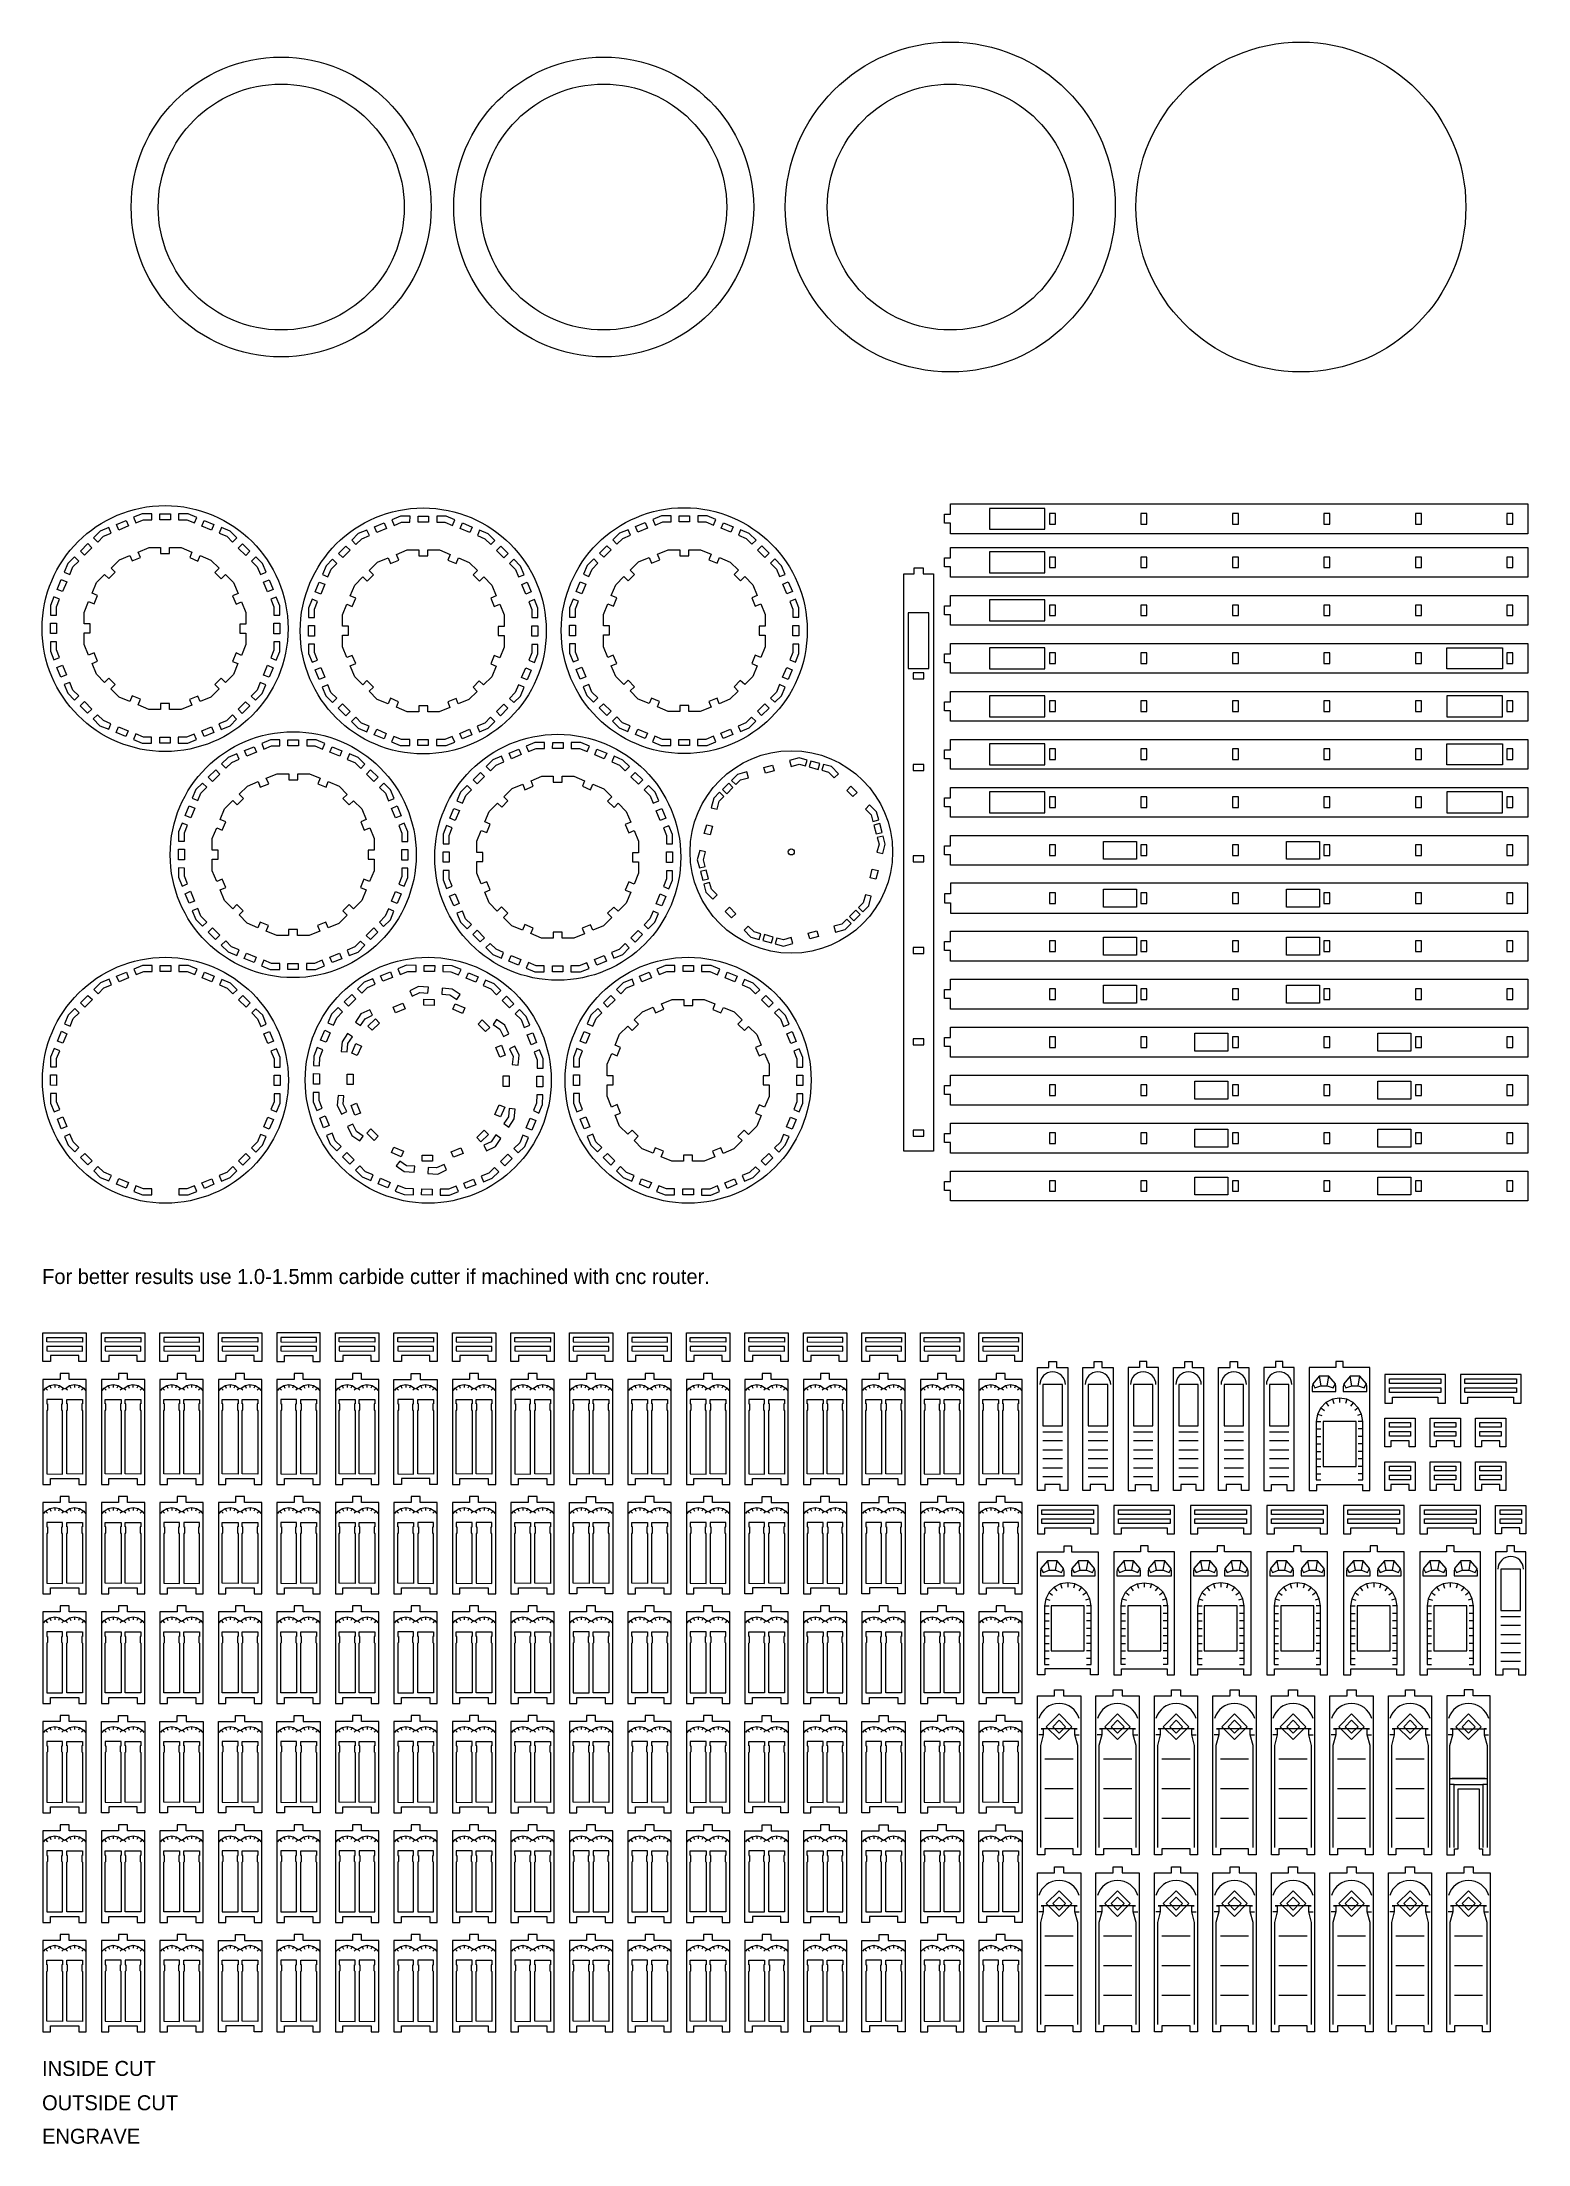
# Model space of a CAD drawing. Header units: millimetres. Extents: x 0 to 991, y -75 to 1327.
import ezdxf
from ezdxf.enums import TextEntityAlignment as Align

# ---------------------------------------------------------------- set-up
doc = ezdxf.new("R2010")
doc.units = ezdxf.units.MM
for name, color, linetype in [('Part 2 Inside CUt', 92, 'Continuous'), ('Part 2 Outside Cut', 1, 'Continuous'), ('Part 3 Inside Cut', 70, 'Continuous'), ('Part 3 Outside Cut', 1, 'Continuous'), ('Part1 engrave', 173, 'Continuous'), ('Part1 Inside Cut', 92, 'Continuous'), ('Part1 Outside cut', 1, 'Continuous')]:
    doc.layers.add(name, color=color, linetype=linetype)

msp = doc.modelspace()

# ---------------------------------------------------------------- texts
at = {"layer": 'Part1 engrave'}
msp.add_text('ENGRAVE', height=10, dxfattribs=at).set_placement((0, -77.6), align=Align.BOTTOM_LEFT)
at = {"layer": 'Part1 Inside Cut'}
msp.add_text('INSIDE CUT', height=10, dxfattribs=at).set_placement((0, -32.4), align=Align.BOTTOM_LEFT)
at = {"layer": 'Part1 Outside cut'}
for s, p in [('For better results use 1.0-1.5mm carbide cutter if machined with cnc router.', (0, 495.7)), ('OUTSIDE CUT', (0, -55.3))]:
    msp.add_text(s, height=10, dxfattribs=at).set_placement(p, align=Align.BOTTOM_LEFT)

# ---------------------------------------------------------------- linework, layer by layer
at = {"layer": 'Part 2 Inside CUt'}
for points in [[(73.1, 1008.4), (73.1, 1012.4), (66.8, 1012.4), (61, 1010), (62.5, 1006.3), (67.6, 1008.4)], [(85.5, 1008.3), (78.5, 1008.3), (78.5, 1012.3), (85.5, 1012.3)], [(101.5, 1006.2), (103.1, 1009.9), (97.3, 1012.3), (91, 1012.3), (91, 1008.3), (96.5, 1008.3)], [(245.2, 1006.7), (245.3, 1010.7), (239, 1010.7), (233.1, 1008.3), (234.7, 1004.6), (239.7, 1006.7)], [(250.7, 1006.7), (250.7, 1010.7), (257.7, 1010.7), (257.7, 1006.7)], [(273.7, 1004.6), (275.2, 1008.3), (269.4, 1010.7), (263.1, 1010.7), (263.1, 1006.7), (268.6, 1006.7)], [(419.3, 1006.9), (419.3, 1010.9), (413, 1010.9), (407.2, 1008.5), (408.7, 1004.8), (413.8, 1006.9)], [(431.7, 1006.9), (424.7, 1006.9), (424.7, 1010.9), (431.7, 1010.9)], [(447.7, 1004.8), (449.2, 1008.5), (443.4, 1010.9), (437.1, 1010.9), (437.1, 1006.9), (442.6, 1006.9)], [(46, 999.4), (44.5, 1003.1), (38.7, 1000.7), (34.2, 996.3), (37.1, 993.5), (41, 997.3)], [(56, 1007.9), (57.5, 1004.2), (51.1, 1001.5), (49.5, 1005.2)], [(114.5, 1005.2), (113, 1001.5), (106.5, 1004.1), (108.1, 1007.8)], [(127, 993.4), (129.8, 996.2), (125.4, 1000.7), (119.6, 1003.1), (118, 999.4), (123.1, 997.3)], [(218.2, 997.8), (216.6, 1001.5), (210.8, 999.1), (206.4, 994.7), (209.2, 991.8), (213.1, 995.7)], [(228.1, 1006.3), (229.7, 1002.6), (223.2, 999.9), (221.7, 1003.6)], [(280.2, 1006.2), (286.7, 1003.5), (285.1, 999.8), (278.7, 1002.5)], [(299.1, 991.8), (301.9, 994.6), (297.5, 999), (291.7, 1001.5), (290.2, 997.8), (295.2, 995.7)], [(392.2, 998), (390.7, 1001.7), (384.9, 999.3), (380.4, 994.9), (383.2, 992), (387.1, 995.9)], [(402.1, 1006.5), (403.7, 1002.8), (397.2, 1000.1), (395.7, 1003.8)], [(460.7, 1003.7), (459.2, 1000), (452.7, 1002.7), (454.2, 1006.4)], [(473.1, 992), (476, 994.8), (471.5, 999.2), (465.7, 1001.7), (464.2, 998), (469.3, 995.8)], [(24.4, 980.8), (21.6, 983.7), (17.2, 979.2), (14.7, 973.4), (18.4, 971.9), (20.5, 977)], [(33.2, 989.6), (28.3, 984.7), (25.5, 987.5), (30.4, 992.5)], [(78.9, 885.9), (78.9, 881.9), (71.2, 881.9), (64.1, 884.9), (65.6, 888.6), (60.1, 890.9), (58.5, 887.2), (51.4, 890.1), (45.9, 895.6), (48.7, 898.4), (44.5, 902.7), (41.7, 899.9), (36.2, 905.3), (33.3, 912.5), (37, 914), (34.7, 919.5), (31, 918), (28, 925.2), (28, 932.9), (32, 932.9), (32, 938.9), (28, 938.9), (28, 946.6), (31, 953.8), (34.7, 952.2), (37, 957.8), (33.3, 959.3), (36.3, 966.4), (41.7, 971.9), (44.6, 969.1), (48.8, 973.3), (46, 976.1), (51.5, 981.6), (58.6, 984.6), (60.1, 980.9), (65.7, 983.1), (64.1, 986.8), (71.3, 989.8), (79, 989.8), (79, 985.8), (85, 985.8), (85, 989.8), (92.8, 989.8), (99.9, 986.8), (98.4, 983.1), (103.9, 980.8), (105.4, 984.5), (112.6, 981.5), (118, 976.1), (115.2, 973.2), (119.4, 969), (122.3, 971.8), (127.7, 966.4), (130.7, 959.2), (127, 957.7), (129.3, 952.1), (133, 953.7), (135.9, 946.5), (135.9, 938.8), (131.9, 938.8), (131.9, 932.8), (135.9, 932.8), (135.9, 925.1), (132.9, 917.9), (129.3, 919.5), (126.9, 913.9), (130.6, 912.4), (127.7, 905.2), (122.2, 899.8), (119.4, 902.6), (115.1, 898.4), (118, 895.5), (112.5, 890.1), (105.3, 887.1), (103.8, 890.8), (98.3, 888.5), (99.8, 884.8), (92.7, 881.9), (84.9, 881.9), (84.9, 885.9)], [(133.6, 992.4), (138.6, 987.4), (135.8, 984.6), (130.8, 989.5)], [(145.6, 971.8), (149.3, 973.3), (146.9, 979.1), (142.4, 983.6), (139.6, 980.7), (143.5, 976.9)], [(196.6, 979.2), (193.7, 982.1), (189.3, 977.6), (186.9, 971.8), (190.6, 970.3), (192.7, 975.3)], [(205.4, 988), (200.4, 983.1), (197.6, 985.9), (202.5, 990.8)], [(251.1, 884.3), (251.1, 880.3), (243.3, 880.3), (236.2, 883.3), (237.7, 886.9), (232.2, 889.3), (230.7, 885.6), (223.5, 888.5), (218.1, 894), (220.9, 896.8), (216.6, 901.1), (213.8, 898.2), (208.4, 903.7), (205.4, 910.9), (209.1, 912.4), (206.8, 917.9), (203.1, 916.4), (200.2, 923.5), (200.2, 931.3), (204.2, 931.3), (204.2, 937.3), (200.2, 937.3), (200.2, 945), (203.1, 952.1), (206.8, 950.6), (209.1, 956.1), (205.4, 957.7), (208.4, 964.8), (213.9, 970.3), (216.7, 967.5), (220.9, 971.7), (218.1, 974.5), (223.6, 980), (230.7, 982.9), (232.3, 979.2), (237.8, 981.5), (236.3, 985.2), (243.4, 988.2), (251.2, 988.2), (251.2, 984.2), (257.2, 984.2), (257.2, 988.2), (264.9, 988.2), (272, 985.2), (270.5, 981.5), (276, 979.2), (277.6, 982.9), (284.7, 979.9), (290.2, 974.5), (287.3, 971.6), (291.6, 967.4), (294.4, 970.2), (299.9, 964.7), (302.8, 957.6), (299.1, 956.1), (301.4, 950.5), (305.1, 952.1), (308.1, 944.9), (308.1, 937.2), (304.1, 937.2), (304, 931.2), (308, 931.2), (308, 923.4), (305.1, 916.3), (301.4, 917.8), (299.1, 912.3), (302.8, 910.8), (299.8, 903.6), (294.3, 898.2), (291.5, 901), (287.3, 896.8), (290.1, 893.9), (284.6, 888.5), (277.5, 885.5), (276, 889.2), (270.4, 886.9), (271.9, 883.2), (264.8, 880.3), (257.1, 880.3), (257.1, 884.3)], [(305.8, 990.7), (310.7, 985.8), (307.9, 983), (302.9, 987.9)], [(317.7, 970.2), (321.4, 971.7), (319, 977.5), (314.6, 982), (311.7, 979.1), (315.6, 975.2)], [(370.6, 979.4), (367.8, 982.3), (363.3, 977.8), (360.9, 972), (364.6, 970.5), (366.7, 975.5)], [(379.4, 988.2), (374.4, 983.3), (371.6, 986.1), (376.6, 991)], [(425.1, 884.5), (425.1, 880.5), (417.4, 880.5), (410.2, 883.5), (411.7, 887.1), (406.2, 889.4), (404.7, 885.8), (397.5, 888.7), (392.1, 894.2), (394.9, 897), (390.7, 901.3), (387.8, 898.4), (382.4, 903.9), (379.4, 911), (383.1, 912.6), (380.8, 918.1), (377.1, 916.6), (374.2, 923.7), (374.2, 931.5), (378.2, 931.5), (378.2, 937.5), (374.2, 937.5), (374.2, 945.2), (377.2, 952.3), (380.9, 950.8), (383.2, 956.3), (379.5, 957.9), (382.4, 965), (387.9, 970.5), (390.7, 967.6), (395, 971.9), (392.1, 974.7), (397.6, 980.2), (404.8, 983.1), (406.3, 979.4), (411.8, 981.7), (410.3, 985.4), (417.4, 988.4), (425.2, 988.4), (425.2, 984.4), (431.2, 984.4), (431.2, 988.4), (438.9, 988.4), (446, 985.4), (444.5, 981.7), (450.1, 979.4), (451.6, 983.1), (458.7, 980.1), (464.2, 974.7), (461.4, 971.8), (465.6, 967.6), (468.4, 970.4), (473.9, 964.9), (476.8, 957.8), (473.1, 956.3), (475.4, 950.7), (479.1, 952.2), (482.1, 945.1), (482.1, 937.4), (478.1, 937.4), (478.1, 931.4), (482.1, 931.4), (482.1, 923.6), (479.1, 916.5), (475.4, 918), (473.1, 912.5), (476.8, 911), (473.8, 903.8), (468.4, 898.4), (465.5, 901.2), (461.3, 897), (464.1, 894.1), (458.6, 888.7), (451.5, 885.7), (450, 889.4), (444.4, 887.1), (446, 883.4), (438.8, 880.5), (431.1, 880.5), (431.1, 884.5)], [(479.8, 990.9), (484.7, 986), (481.9, 983.2), (477, 988.1)], [(491.7, 970.4), (495.4, 971.9), (493, 977.7), (488.6, 982.2), (485.7, 979.3), (489.6, 975.4)], [(13.7, 960.4), (10, 961.9), (12.7, 968.4), (16.4, 966.9)], [(150.3, 960.3), (147.6, 966.8), (151.3, 968.3), (154, 961.8)], [(11.6, 955.4), (7.9, 956.9), (5.5, 951.1), (5.5, 944.8), (9.5, 944.8), (9.5, 950.3)], [(154.5, 944.7), (158.5, 944.7), (158.5, 951), (156.1, 956.8), (152.4, 955.3), (154.5, 950.2)], [(183.7, 953.8), (180, 955.3), (177.6, 949.5), (177.6, 943.2), (181.6, 943.2), (181.6, 948.7)], [(185.8, 958.8), (182.1, 960.3), (184.8, 966.8), (188.5, 965.3)], [(322.5, 958.7), (319.8, 965.1), (323.5, 966.7), (326.1, 960.2)], [(326.6, 943.1), (330.6, 943.1), (330.6, 949.4), (328.2, 955.2), (324.5, 953.7), (326.6, 948.6)], [(357.7, 954), (354.1, 955.5), (351.6, 949.7), (351.6, 943.4), (355.6, 943.4), (355.6, 948.9)], [(359.8, 959), (356.1, 960.5), (358.8, 967), (362.5, 965.5)], [(496.5, 958.9), (493.8, 965.3), (497.5, 966.9), (500.2, 960.4)], [(500.6, 943.3), (504.6, 943.3), (504.6, 949.6), (502.2, 955.4), (498.5, 953.9), (500.6, 948.8)], [(5.5, 939.4), (9.5, 939.4), (9.5, 932.4), (5.5, 932.4)], [(158.5, 932.3), (154.5, 932.3), (154.5, 939.3), (158.5, 939.3)], [(9.5, 927), (5.5, 927), (5.5, 920.7), (7.9, 914.9), (11.6, 916.4), (9.5, 921.5)], [(152.4, 916.3), (156, 914.7), (158.5, 920.6), (158.5, 926.9), (154.5, 926.9), (154.5, 921.4)], [(177.6, 937.8), (181.6, 937.8), (181.6, 930.8), (177.6, 930.8)], [(181.6, 925.4), (177.6, 925.4), (177.6, 919.1), (180, 913.3), (183.7, 914.8), (181.6, 919.9)], [(324.5, 914.7), (328.2, 913.1), (330.6, 918.9), (330.6, 925.2), (326.6, 925.2), (326.6, 919.7)], [(330.6, 930.7), (326.6, 930.7), (326.6, 937.7), (330.6, 937.7)], [(351.6, 938), (355.6, 938), (355.6, 931), (351.6, 931)], [(355.6, 925.6), (351.6, 925.6), (351.6, 919.3), (354, 913.5), (357.7, 915), (355.6, 920.1)], [(498.5, 914.9), (502.2, 913.3), (504.6, 919.1), (504.6, 925.4), (500.6, 925.4), (500.6, 919.9)], [(504.6, 930.9), (500.6, 930.9), (500.6, 937.9), (504.6, 937.9)], [(12.6, 903.4), (9.9, 909.9), (13.6, 911.4), (16.3, 904.9)], [(151.3, 903.3), (147.6, 904.8), (150.3, 911.3), (154, 909.7)], [(18.4, 899.9), (14.7, 898.4), (17.1, 892.6), (21.5, 888.1), (24.4, 890.9), (20.5, 894.8)], [(139.5, 890.8), (142.3, 888), (146.8, 892.5), (149.2, 898.3), (145.5, 899.8), (143.4, 894.7)], [(184.7, 901.8), (182.1, 908.2), (185.8, 909.8), (188.4, 903.3)], [(190.5, 898.3), (186.8, 896.8), (189.2, 890.9), (193.7, 886.5), (196.5, 889.3), (192.6, 893.2)], [(311.6, 889.2), (314.5, 886.4), (318.9, 890.8), (321.3, 896.6), (317.6, 898.2), (315.5, 893.1)], [(323.4, 901.7), (319.7, 903.2), (322.4, 909.7), (326.1, 908.1)], [(358.8, 902), (356.1, 908.4), (359.8, 910), (362.5, 903.5)], [(364.5, 898.5), (360.8, 897), (363.2, 891.1), (367.7, 886.7), (370.5, 889.5), (366.6, 893.4)], [(485.7, 889.4), (488.5, 886.6), (492.9, 891), (495.4, 896.8), (491.7, 898.4), (489.6, 893.3)], [(497.4, 901.9), (493.7, 903.4), (496.4, 909.8), (500.1, 908.3)], [(30.3, 879.3), (25.4, 884.3), (28.2, 887.1), (33.1, 882.1)], [(130.7, 882.1), (135.7, 887), (138.5, 884.2), (133.5, 879.2)], [(202.4, 877.7), (197.5, 882.7), (200.3, 885.5), (205.3, 880.5)], [(302.9, 880.4), (307.8, 885.4), (310.6, 882.6), (305.7, 877.6)], [(376.5, 877.9), (371.5, 882.9), (374.3, 885.7), (379.3, 880.7)], [(476.9, 880.6), (481.8, 885.6), (484.7, 882.8), (479.7, 877.8)], [(37, 878.3), (34.1, 875.5), (38.6, 871), (44.4, 868.6), (45.9, 872.3), (40.9, 874.4)], [(57.4, 867.5), (55.9, 863.8), (49.4, 866.5), (50.9, 870.2)], [(112.9, 870.2), (114.4, 866.5), (108, 863.8), (106.4, 867.5)], [(117.9, 872.2), (119.4, 868.5), (125.3, 870.9), (129.7, 875.4), (126.9, 878.2), (123, 874.3)], [(209.1, 876.7), (206.3, 873.9), (210.7, 869.4), (216.5, 867), (218.1, 870.7), (213, 872.8)], [(290, 870.6), (291.6, 866.9), (297.4, 869.3), (301.8, 873.8), (299, 876.6), (295.1, 872.7)], [(383.1, 876.9), (380.3, 874.1), (384.7, 869.6), (390.6, 867.2), (392.1, 870.9), (387, 873)], [(464.1, 870.8), (465.6, 867.1), (471.4, 869.5), (475.9, 874), (473, 876.8), (469.1, 872.9)], [(62.4, 865.5), (60.9, 861.8), (66.7, 859.4), (73, 859.3), (73, 863.3), (67.5, 863.4)], [(78.4, 859.3), (78.4, 863.3), (85.4, 863.3), (85.4, 859.3)], [(90.8, 863.3), (90.8, 859.3), (97.1, 859.3), (102.9, 861.7), (101.4, 865.4), (96.3, 863.3)], [(141.4, 857), (142.9, 853.4), (136.5, 850.7), (134.9, 854.4)], [(158.5, 857.5), (158.5, 861.5), (152.2, 861.5), (146.4, 859.1), (147.9, 855.4), (153, 857.5)], [(170.9, 857.5), (163.9, 857.5), (163.9, 861.5), (170.9, 861.5)], [(186.9, 855.4), (188.5, 859.1), (182.7, 861.5), (176.4, 861.5), (176.4, 857.5), (181.9, 857.5)], [(199.9, 854.3), (198.4, 850.6), (191.9, 853.3), (193.5, 857)], [(228, 862.2), (221.5, 864.9), (223.1, 868.6), (229.5, 865.9)], [(234.5, 863.8), (233, 860.2), (238.8, 857.7), (245.1, 857.7), (245.1, 861.7), (239.6, 861.7)], [(250.5, 857.7), (250.5, 861.7), (257.5, 861.7), (257.5, 857.7)], [(263, 861.7), (263, 857.7), (269.3, 857.7), (275.1, 860.1), (273.5, 863.8), (268.5, 861.7)], [(285, 868.6), (286.6, 864.9), (280.1, 862.2), (278.6, 865.9)], [(317.8, 855.4), (319.3, 851.7), (312.9, 849), (311.3, 852.7)], [(334.9, 855.8), (334.9, 859.8), (328.6, 859.8), (322.8, 857.4), (324.3, 853.7), (329.4, 855.8)], [(340.3, 855.8), (340.4, 859.8), (347.4, 859.8), (347.3, 855.8)], [(363.3, 853.7), (364.9, 857.4), (359.1, 859.8), (352.8, 859.8), (352.8, 855.8), (358.3, 855.8)], [(376.4, 852.6), (374.8, 848.9), (368.4, 851.6), (369.9, 855.3)], [(403.6, 866.1), (402, 862.4), (395.6, 865.1), (397.1, 868.8)], [(408.6, 864), (407, 860.3), (412.8, 857.9), (419.1, 857.9), (419.1, 861.9), (413.6, 861.9)], [(424.6, 857.9), (424.6, 861.9), (431.6, 861.9), (431.6, 857.9)], [(437, 861.9), (437, 857.9), (443.3, 857.9), (449.1, 860.3), (447.6, 864), (442.5, 861.9)], [(459, 868.8), (460.6, 865.1), (454.1, 862.4), (452.6, 866.1)], [(118.6, 838.8), (113.7, 833.8), (110.8, 836.7), (115.8, 841.6)], [(131.4, 848.6), (129.9, 852.3), (124.1, 849.9), (119.6, 845.5), (122.5, 842.6), (126.4, 846.5)], [(212.4, 842.5), (215.2, 845.4), (210.8, 849.8), (205, 852.2), (203.4, 848.5), (208.5, 846.4)], [(219, 841.5), (224, 836.6), (221.2, 833.8), (216.2, 838.7)], [(307.9, 846.9), (306.3, 850.6), (300.5, 848.2), (296.1, 843.8), (298.9, 840.9), (302.8, 844.8)], [(388.8, 840.9), (391.6, 843.7), (387.2, 848.1), (381.4, 850.6), (379.8, 846.9), (384.9, 844.8)], [(482.3, 839.3), (481.2, 843.2), (487, 844.7), (488.1, 840.9)], [(509, 844.2), (510.1, 848), (504.7, 849.5), (498.3, 847.8), (499.4, 843.9), (504.7, 845.3)], [(511.5, 843.5), (517.3, 841.9), (518.4, 845.8), (512.6, 847.3)], [(519.8, 841.3), (524.2, 840.1), (528.1, 836.2), (530.9, 839), (526.3, 843.7), (520.9, 845.1)], [(109.8, 830), (107, 832.8), (102.6, 828.4), (100.1, 822.6), (103.8, 821.1), (105.9, 826.1)], [(164.3, 735.1), (164.3, 731.1), (156.6, 731.1), (149.5, 734), (151, 737.7), (145.5, 740), (143.9, 736.3), (136.8, 739.3), (131.3, 744.8), (134.1, 747.6), (129.9, 751.8), (127.1, 749), (121.6, 754.5), (118.7, 761.6), (122.4, 763.2), (120.1, 768.7), (116.4, 767.2), (113.4, 774.3), (113.4, 782.1), (117.4, 782.1), (117.4, 788.1), (113.4, 788.1), (113.4, 795.8), (116.4, 802.9), (120.1, 801.4), (122.4, 806.9), (118.7, 808.5), (121.7, 815.6), (127.1, 821.1), (130, 818.2), (134.2, 822.5), (131.4, 825.3), (136.9, 830.8), (144, 833.7), (145.5, 830), (151.1, 832.3), (149.5, 836), (156.7, 839), (164.4, 839), (164.4, 835), (170.4, 834.9), (170.4, 838.9), (178.2, 838.9), (185.3, 836), (183.8, 832.3), (189.3, 830), (190.8, 833.7), (198, 830.7), (203.4, 825.2), (200.6, 822.4), (204.8, 818.2), (207.7, 821), (213.1, 815.5), (216.1, 808.4), (212.4, 806.9), (214.7, 801.3), (218.4, 802.8), (221.3, 795.7), (221.3, 788), (217.3, 788), (217.3, 782), (221.3, 782), (221.3, 774.2), (218.3, 767.1), (214.6, 768.6), (212.3, 763.1), (216, 761.6), (213.1, 754.4), (207.6, 748.9), (204.8, 751.8), (200.5, 747.5), (203.4, 744.7), (197.9, 739.2), (190.7, 736.3), (189.2, 740), (183.7, 737.7), (185.2, 734), (178.1, 731.1), (170.3, 731.1), (170.3, 735.1)], [(231, 820.9), (234.7, 822.5), (232.3, 828.3), (227.8, 832.7), (225, 829.9), (228.9, 826)], [(286.2, 828.3), (283.4, 831.2), (279, 826.7), (276.6, 820.9), (280.2, 819.4), (282.4, 824.5)], [(295, 837.1), (290.1, 832.2), (287.3, 835), (292.2, 839.9)], [(340.7, 733.4), (340.7, 729.4), (333, 729.4), (325.9, 732.4), (327.4, 736.1), (321.9, 738.4), (320.3, 734.7), (313.2, 737.6), (307.7, 743.1), (310.6, 745.9), (306.3, 750.2), (303.5, 747.3), (298, 752.8), (295.1, 760), (298.8, 761.5), (296.5, 767), (292.8, 765.5), (289.8, 772.6), (289.8, 780.4), (293.8, 780.4), (293.8, 786.4), (289.8, 786.4), (289.9, 794.1), (292.8, 801.2), (296.5, 799.7), (298.8, 805.3), (295.1, 806.8), (298.1, 813.9), (303.6, 819.4), (306.4, 816.6), (310.6, 820.8), (307.8, 823.6), (313.3, 829.1), (320.4, 832), (321.9, 828.3), (327.5, 830.6), (326, 834.3), (333.1, 837.3), (340.8, 837.3), (340.8, 833.3), (346.8, 833.3), (346.8, 837.3), (354.6, 837.3), (361.7, 834.3), (360.2, 830.6), (365.7, 828.3), (367.2, 832), (374.4, 829), (379.8, 823.6), (377, 820.7), (381.3, 816.5), (384.1, 819.3), (389.5, 813.8), (392.5, 806.7), (388.8, 805.2), (391.1, 799.6), (394.8, 801.2), (397.7, 794), (397.7, 786.3), (393.7, 786.3), (393.7, 780.3), (397.7, 780.3), (397.7, 772.6), (394.8, 765.4), (391.1, 767), (388.8, 761.4), (392.5, 759.9), (389.5, 752.7), (384, 747.3), (381.2, 750.1), (376.9, 745.9), (379.8, 743), (374.3, 737.6), (367.2, 734.6), (365.6, 738.3), (360.1, 736), (361.6, 732.3), (354.5, 729.4), (346.7, 729.4), (346.7, 733.4)], [(395.5, 839.9), (400.4, 834.9), (397.6, 832.1), (392.6, 837)], [(407.4, 819.3), (411.1, 820.8), (408.7, 826.6), (404.2, 831.1), (401.4, 828.2), (405.3, 824.3)], [(456.4, 825.6), (460.6, 829.9), (457.8, 832.7), (453.6, 828.4)], [(462.5, 831.7), (465.7, 834.9), (471, 836.3), (469.9, 840.2), (463.6, 838.5), (459.7, 834.5)], [(539.2, 830.8), (543.4, 826.5), (540.6, 823.7), (536.4, 827.9)], [(99.1, 809.6), (95.4, 811.1), (98.1, 817.6), (101.8, 816)], [(235.7, 809.5), (233, 815.9), (236.7, 817.5), (239.4, 811)], [(275.5, 807.9), (271.8, 809.4), (274.5, 815.9), (278.2, 814.4)], [(412.1, 807.8), (409.5, 814.3), (413.2, 815.8), (415.8, 809.3)], [(454.6, 823.8), (451.7, 826.6), (447.8, 822.7), (446.1, 816.3), (450, 815.3), (451.4, 820.6)], [(553.9, 807.2), (557.8, 808.2), (556.3, 813.6), (551.7, 818.3), (548.9, 815.4), (552.8, 811.5)], [(97, 804.6), (93.3, 806.1), (90.9, 800.3), (90.9, 794), (94.9, 794), (94.9, 799.5)], [(239.9, 793.9), (243.9, 793.9), (243.9, 800.2), (241.5, 806), (237.8, 804.4), (239.9, 799.4)], [(273.4, 802.9), (269.7, 804.4), (267.3, 798.6), (267.3, 792.3), (271.3, 792.3), (271.3, 797.8)], [(416.3, 792.2), (420.3, 792.2), (420.3, 798.5), (417.9, 804.3), (414.2, 802.8), (416.3, 797.7)], [(443.1, 805), (446.9, 804), (445.4, 798.2), (441.5, 799.2)], [(556.1, 798.9), (560, 799.9), (558.5, 805.7), (554.6, 804.7)], [(90.9, 788.6), (94.9, 788.6), (94.9, 781.6), (90.9, 781.6)], [(243.9, 781.4), (239.9, 781.4), (239.9, 788.4), (243.9, 788.4)], [(267.3, 786.9), (271.3, 786.9), (271.3, 779.9), (267.3, 779.9)], [(420.3, 779.8), (416.3, 779.8), (416.3, 786.8), (420.3, 786.8)], [(442.1, 777.2), (440.9, 781.6), (442.3, 786.9), (438.5, 787.9), (436.8, 781.6), (438.2, 776.2)], [(556.8, 796.4), (558, 792), (556.6, 786.7), (560.4, 785.7), (562.1, 792), (560.7, 797.4)], [(94.9, 776.1), (90.9, 776.2), (90.9, 769.9), (93.3, 764), (97, 765.6), (94.9, 770.6)], [(237.8, 765.4), (241.4, 763.9), (243.9, 769.7), (243.9, 776), (239.9, 776), (239.9, 770.5)], [(271.3, 774.5), (267.3, 774.5), (267.3, 768.2), (269.7, 762.4), (273.4, 763.9), (271.3, 769)], [(414.2, 763.8), (417.9, 762.2), (420.3, 768), (420.3, 774.3), (416.3, 774.3), (416.3, 768.8)], [(440.5, 767.9), (444.3, 768.9), (442.8, 774.7), (438.9, 773.7)], [(552, 769.6), (553.5, 775.4), (557.4, 774.4), (555.9, 768.6)], [(98, 752.6), (95.3, 759), (99, 760.6), (101.7, 754.1)], [(236.7, 752.4), (233, 754), (235.7, 760.4), (239.4, 758.9)], [(274.4, 750.9), (271.7, 757.4), (275.4, 758.9), (278.1, 752.4)], [(413.1, 750.8), (409.4, 752.3), (412.1, 758.8), (415.8, 757.2)], [(445, 766.4), (441.1, 765.4), (442.6, 760), (447.2, 755.3), (450, 758.2), (446.2, 762.1)], [(544.3, 749.8), (547.2, 747), (551.1, 750.9), (552.8, 757.3), (549, 758.3), (547.5, 753)], [(103.8, 749.1), (100.1, 747.5), (102.5, 741.7), (106.9, 737.3), (109.8, 740.1), (105.9, 744)], [(224.9, 740), (227.7, 737.2), (232.2, 741.6), (234.6, 747.4), (230.9, 749), (228.8, 743.9)], [(280.2, 747.4), (276.5, 745.9), (278.9, 740.1), (283.3, 735.6), (286.2, 738.4), (282.3, 742.3)], [(401.3, 738.3), (404.1, 735.5), (408.6, 739.9), (411, 745.8), (407.3, 747.3), (405.2, 742.2)], [(455.5, 747.1), (458.3, 749.9), (462.6, 745.6), (459.7, 742.8)], [(545.3, 745.2), (542.5, 748), (538.3, 743.7), (541.1, 740.9)], [(115.7, 728.5), (110.8, 733.4), (113.6, 736.3), (118.5, 731.3)], [(216.1, 731.2), (221.1, 736.2), (223.9, 733.3), (218.9, 728.4)], [(292.1, 726.8), (287.2, 731.8), (290, 734.6), (294.9, 729.6)], [(392.5, 729.5), (397.5, 734.5), (400.3, 731.7), (395.4, 726.7)], [(479.1, 732.3), (474.7, 733.5), (470.8, 737.4), (468, 734.6), (472.6, 729.9), (478, 728.5)], [(486.3, 726.2), (487.4, 730.1), (481.6, 731.7), (480.5, 727.8)], [(489.9, 729.4), (488.8, 725.6), (494.2, 724.1), (500.6, 725.8), (499.5, 729.7), (494.2, 728.3)], [(517.7, 730.4), (511.9, 728.8), (510.8, 732.7), (516.6, 734.3)], [(536.4, 741.9), (533.2, 738.7), (527.9, 737.3), (529, 733.4), (535.3, 735.1), (539.3, 739.1)], [(122.4, 727.5), (119.5, 724.6), (124, 720.2), (129.8, 717.8), (131.3, 721.5), (126.3, 723.6)], [(142.8, 716.7), (141.3, 713), (134.8, 715.7), (136.3, 719.4)], [(198.3, 719.3), (199.8, 715.6), (193.4, 713), (191.8, 716.7)], [(203.3, 721.4), (204.8, 717.7), (210.7, 720.1), (215.1, 724.6), (212.3, 727.4), (208.4, 723.5)], [(298.8, 725.8), (295.9, 723), (300.4, 718.5), (306.2, 716.1), (307.7, 719.8), (302.7, 721.9)], [(319.2, 715), (317.7, 711.3), (311.2, 714), (312.7, 717.7)], [(374.7, 717.7), (376.2, 714), (369.8, 711.3), (368.2, 715)], [(379.7, 719.7), (381.2, 716), (387.1, 718.4), (391.5, 722.9), (388.7, 725.7), (384.8, 721.8)], [(46.3, 698.2), (44.7, 701.9), (38.9, 699.5), (34.5, 695), (37.3, 692.2), (41.2, 696.1)], [(56.2, 706.6), (57.7, 702.9), (51.3, 700.3), (49.7, 704)], [(73.3, 707.1), (73.3, 711.1), (67, 711.1), (61.2, 708.7), (62.8, 705), (67.8, 707.1)], [(78.8, 707.1), (78.8, 711.1), (85.8, 711.1), (85.8, 707.1)], [(101.8, 705), (103.3, 708.7), (97.5, 711.1), (91.2, 711.1), (91.2, 707.1), (96.7, 707.1)], [(108.3, 706.6), (114.8, 703.9), (113.2, 700.2), (106.8, 702.9)], [(127.2, 692.1), (130, 694.9), (125.6, 699.4), (119.8, 701.8), (118.2, 698.1), (123.3, 696)], [(147.8, 714.6), (146.3, 710.9), (152.1, 708.5), (158.4, 708.5), (158.4, 712.5), (152.9, 712.5)], [(163.8, 708.5), (163.8, 712.5), (170.8, 712.5), (170.8, 708.5)], [(176.2, 712.5), (176.2, 708.5), (182.5, 708.5), (188.3, 710.9), (186.8, 714.6), (181.7, 712.5)], [(222.1, 698.6), (220.6, 702.3), (214.8, 699.9), (210.3, 695.5), (213.1, 692.7), (217, 696.5)], [(233.7, 703.2), (227.2, 700.6), (225.7, 704.3), (232.2, 706.9)], [(249.3, 707.2), (249.3, 711.2), (243, 711.3), (237.2, 708.9), (238.7, 705.2), (243.8, 707.2)], [(261.7, 707), (254.7, 707.1), (254.8, 711.1), (261.8, 711)], [(277.7, 704.8), (279.3, 708.4), (273.5, 710.9), (267.2, 711), (267.1, 707), (272.6, 706.9)], [(284.3, 706.3), (290.7, 703.6), (289.1, 699.9), (282.7, 702.6)], [(303, 691.6), (305.9, 694.4), (301.5, 698.9), (295.7, 701.4), (294.1, 697.7), (299.2, 695.6)], [(324.2, 713), (322.7, 709.3), (328.5, 706.8), (334.8, 706.8), (334.8, 710.8), (329.3, 710.8)], [(340.2, 706.8), (340.2, 710.8), (347.2, 710.8), (347.2, 706.8)], [(352.6, 710.8), (352.6, 706.8), (358.9, 706.8), (364.8, 709.2), (363.2, 712.9), (358.1, 710.8)], [(394.8, 698.2), (393.3, 701.9), (387.4, 699.5), (383, 695), (385.8, 692.2), (389.7, 696.1)], [(404.7, 706.6), (406.3, 702.9), (399.8, 700.2), (398.3, 703.9)], [(421.9, 707.1), (421.9, 711.1), (415.6, 711.1), (409.8, 708.7), (411.3, 705), (416.4, 707.1)], [(434.3, 707.1), (427.3, 707.1), (427.3, 711.1), (434.3, 711.1)], [(450.3, 704.9), (451.8, 708.6), (446, 711), (439.7, 711.1), (439.7, 707.1), (445.2, 707)], [(463.3, 703.9), (461.8, 700.2), (455.3, 702.9), (456.8, 706.6)], [(475.7, 692.1), (478.6, 694.9), (474.1, 699.4), (468.3, 701.8), (466.8, 698.1), (471.8, 696)], [(30.6, 691.2), (33.5, 688.4), (28.5, 683.4), (25.7, 686.3)], [(136, 683.3), (131, 688.3), (133.9, 691.1), (138.8, 686.2)], [(204.2, 684), (201.4, 686.8), (206.4, 691.7), (209.2, 688.9)], [(257.2, 692.7), (257.6, 696.6), (251, 697.2), (245.1, 694.3), (246.8, 690.7), (251.8, 693.1)], [(276.4, 688.4), (278.7, 691.7), (273.3, 695.4), (266.7, 695.9), (266.4, 692), (271.9, 691.5)], [(311.7, 682.8), (306.8, 687.8), (309.7, 690.6), (314.5, 685.6)], [(382, 688.3), (377, 683.4), (374.2, 686.2), (379.2, 691.2)], [(427.7, 584.6), (427.7, 580.6), (419.9, 580.6), (412.8, 583.6), (414.3, 587.3), (408.8, 589.6), (407.3, 585.9), (400.1, 588.9), (394.7, 594.3), (397.5, 597.2), (393.3, 601.4), (390.4, 598.6), (385, 604), (382, 611.2), (385.7, 612.7), (383.4, 618.3), (379.7, 616.7), (376.8, 623.9), (376.8, 631.6), (380.8, 631.6), (380.8, 637.6), (376.8, 637.6), (376.8, 645.3), (379.8, 652.5), (383.4, 650.9), (385.7, 656.5), (382.1, 658), (385, 665.2), (390.5, 670.6), (393.3, 667.8), (397.6, 672), (394.7, 674.9), (400.2, 680.3), (407.4, 683.3), (408.9, 679.6), (414.4, 681.9), (412.9, 685.6), (420, 688.5), (427.8, 688.5), (427.8, 684.5), (433.8, 684.5), (433.8, 688.5), (441.5, 688.5), (448.6, 685.5), (447.1, 681.8), (452.6, 679.5), (454.2, 683.2), (461.3, 680.3), (466.8, 674.8), (463.9, 672), (468.2, 667.7), (471, 670.5), (476.5, 665.1), (479.4, 657.9), (475.7, 656.4), (478, 650.9), (481.7, 652.4), (484.7, 645.2), (484.7, 637.5), (480.7, 637.5), (480.7, 631.5), (484.7, 631.5), (484.7, 623.8), (481.7, 616.6), (478, 618.2), (475.7, 612.6), (479.4, 611.1), (476.4, 604), (471, 598.5), (468.1, 601.3), (463.9, 597.1), (466.7, 594.3), (461.2, 588.8), (454.1, 585.8), (452.6, 589.5), (447, 587.3), (448.5, 583.6), (441.4, 580.6), (433.7, 580.6), (433.7, 584.6)], [(482.4, 691.1), (487.3, 686.1), (484.5, 683.3), (479.6, 688.3)], [(24.7, 679.6), (21.8, 682.4), (17.4, 678), (15, 672.2), (18.7, 670.6), (20.8, 675.7)], [(145.8, 670.5), (149.5, 672), (147.1, 677.9), (142.6, 682.3), (139.8, 679.5), (143.7, 675.6)], [(200.3, 680.2), (197.5, 683.1), (193, 678.7), (190.6, 672.9), (194.2, 671.3), (196.4, 676.3)], [(220.3, 678), (218.6, 681.6), (212.6, 678.8), (208.9, 673.3), (212.2, 671.1), (215.3, 675.6)], [(300.7, 671.8), (305.2, 668.7), (307.6, 663.8), (311.2, 665.5), (308.4, 671.4), (303, 675.1)], [(321.4, 669.8), (325.1, 671.3), (322.7, 677.2), (318.3, 681.7), (315.5, 678.9), (319.3, 675)], [(373.2, 679.6), (370.4, 682.4), (365.9, 677.9), (363.5, 672.1), (367.2, 670.6), (369.3, 675.7)], [(494.3, 670.5), (498, 672), (495.6, 677.8), (491.2, 682.3), (488.3, 679.5), (492.2, 675.6)], [(16.6, 665.6), (13.9, 659.2), (10.2, 660.7), (12.9, 667.2)], [(150.5, 659), (147.9, 665.5), (151.6, 667), (154.2, 660.6)], [(189.4, 659.9), (185.7, 661.4), (188.4, 667.9), (192.1, 666.3)], [(203.5, 653.5), (203.9, 659), (207, 663.5), (203.7, 665.7), (200, 660.3), (199.5, 653.8)], [(326, 658.3), (323.4, 664.8), (327.1, 666.3), (329.7, 659.8)], [(362.4, 659.1), (358.7, 660.7), (361.4, 667.1), (365.1, 665.6)], [(499.1, 659), (496.4, 665.5), (500.1, 667), (502.8, 660.5)], [(11.8, 654.1), (8.1, 655.7), (5.7, 649.9), (5.7, 643.6), (9.7, 643.6), (9.7, 649.1)], [(154.7, 643.4), (158.7, 643.4), (158.7, 649.7), (156.3, 655.6), (152.6, 654), (154.7, 648.9)], [(187.2, 654.9), (183.5, 656.5), (181.1, 650.7), (181, 644.4), (185, 644.3), (185.1, 649.8)], [(313.5, 645), (317.5, 644.7), (318, 651.3), (315.2, 657.2), (311.6, 655.5), (314, 650.5)], [(330, 642.7), (334, 642.6), (334.1, 648.9), (331.7, 654.8), (328, 653.3), (330.1, 648.2)], [(360.3, 654.1), (356.6, 655.7), (354.2, 649.8), (354.2, 643.5), (358.2, 643.5), (358.2, 649)], [(503.2, 643.4), (507.2, 643.4), (507.2, 649.7), (504.8, 655.5), (501.1, 654), (503.2, 648.9)], [(5.7, 631.2), (5.7, 638.2), (9.7, 638.1), (9.7, 631.1)], [(158.7, 631), (154.7, 631), (154.7, 638), (158.7, 638)], [(184.9, 638.9), (184.9, 631.9), (180.9, 632), (180.9, 639)], [(329.9, 630.3), (329.9, 637.3), (333.9, 637.2), (333.9, 630.2)], [(354.2, 638.1), (358.2, 638.1), (358.2, 631.1), (354.2, 631.1)], [(507.2, 631), (503.2, 631), (503.2, 638), (507.2, 638)], [(9.7, 625.7), (5.7, 625.7), (5.7, 619.4), (8.1, 613.6), (11.8, 615.1), (9.7, 620.2)], [(152.6, 615), (156.3, 613.5), (158.7, 619.3), (158.7, 625.6), (154.7, 625.6), (154.7, 620.1)], [(184.8, 626.5), (180.8, 626.5), (180.7, 620.2), (183.1, 614.4), (186.8, 615.9), (184.7, 621)], [(203.2, 613.7), (200.8, 618.7), (201.2, 624.2), (197.3, 624.5), (196.8, 617.9), (199.6, 612)], [(327.6, 614.3), (331.2, 612.7), (333.7, 618.5), (333.8, 624.8), (329.8, 624.8), (329.7, 619.3)], [(358.2, 625.7), (354.2, 625.7), (354.2, 619.4), (356.6, 613.6), (360.3, 615.1), (358.2, 620.2)], [(501.1, 615), (504.8, 613.5), (507.2, 619.3), (507.2, 625.6), (503.2, 625.6), (503.2, 620.1)], [(10.2, 608.6), (13.9, 610.1), (16.5, 603.7), (12.8, 602.1)], [(151.5, 602), (147.8, 603.5), (150.5, 610), (154.2, 608.5)], [(185.1, 609.4), (188.8, 610.9), (191.4, 604.4), (187.7, 602.9)], [(214.1, 597.4), (209.6, 600.5), (207.2, 605.4), (203.6, 603.7), (206.4, 597.8), (211.8, 594.1)], [(311.3, 615.7), (310.9, 610.2), (307.8, 605.7), (311.1, 603.4), (314.8, 608.8), (315.3, 615.4)], [(326.4, 601.3), (322.7, 602.9), (325.4, 609.3), (329.1, 607.7)], [(361.4, 602.1), (358.7, 608.6), (362.4, 610.1), (365.1, 603.6)], [(500, 602), (496.3, 603.5), (499, 610), (502.7, 608.5)], [(18.6, 598.7), (14.9, 597.1), (17.3, 591.3), (21.8, 586.9), (24.6, 589.7), (20.7, 593.6)], [(139.7, 589.6), (142.6, 586.7), (147, 591.2), (149.4, 597), (145.7, 598.5), (143.6, 593.5)], [(193.4, 599.3), (189.7, 597.8), (192.1, 592), (196.5, 587.5), (199.3, 590.3), (195.5, 594.2)], [(294.5, 591.2), (296.2, 587.6), (302.2, 590.4), (305.9, 595.8), (302.6, 598.1), (299.5, 593.5)], [(314.5, 589), (317.3, 586.1), (321.8, 590.5), (324.2, 596.3), (320.6, 597.9), (318.4, 592.8)], [(367.1, 598.6), (363.4, 597.1), (365.8, 591.3), (370.3, 586.8), (373.1, 589.7), (369.2, 593.5)], [(488.3, 589.5), (491.1, 586.7), (495.5, 591.2), (498, 597), (494.3, 598.5), (492.2, 593.4)], [(30.5, 578.1), (25.6, 583), (28.4, 585.8), (33.4, 580.9)], [(37.2, 577), (34.4, 574.2), (38.8, 569.8), (44.6, 567.4), (46.2, 571), (41.1, 573.2)], [(118.1, 571), (119.7, 567.3), (125.5, 569.7), (129.9, 574.1), (127.1, 577), (123.2, 573.1)], [(133.8, 578), (130.9, 580.8), (135.9, 585.7), (138.7, 582.9)], [(200.2, 583.6), (203.1, 586.4), (208, 581.4), (205.1, 578.6)], [(211.8, 577.5), (208.9, 574.7), (213.3, 570.2), (219.1, 567.8), (220.7, 571.4), (215.6, 573.6)], [(248.4, 577.2), (242.9, 577.6), (238.4, 580.7), (236.1, 577.4), (241.5, 573.7), (248.1, 573.2)], [(257.5, 576.5), (257.2, 572.5), (263.8, 572), (269.7, 574.9), (268, 578.5), (263, 576.1)], [(292.7, 570.6), (294.2, 566.9), (300, 569.2), (304.5, 573.6), (301.7, 576.5), (297.8, 572.7)], [(313.4, 582.3), (308.4, 577.4), (305.6, 580.3), (310.6, 585.2)], [(379.1, 578), (374.1, 583), (376.9, 585.8), (381.9, 580.9)], [(385.7, 577), (382.9, 574.2), (387.3, 569.7), (393.1, 567.3), (394.7, 571), (389.6, 573.1)], [(466.7, 571), (468.2, 567.3), (474, 569.7), (478.5, 574.1), (475.6, 576.9), (471.7, 573.1)], [(479.5, 580.8), (484.4, 585.7), (487.2, 582.9), (482.3, 577.9)], [(51.2, 569), (57.6, 566.3), (56.1, 562.6), (49.6, 565.3)], [(62.6, 564.2), (61.1, 560.5), (66.9, 558.1), (73.2, 558.1), (73.2, 562.1), (67.7, 562.1)], [(91.1, 562.1), (91.1, 558.1), (97.3, 558.1), (103.2, 560.5), (101.6, 564.2), (96.6, 562.1)], [(114.6, 565.2), (108.2, 562.5), (106.6, 566.2), (113.1, 568.9)], [(230.5, 562.9), (224.1, 565.6), (225.7, 569.3), (232.1, 566.5)], [(237.1, 564.4), (235.5, 560.7), (241.3, 558.3), (247.6, 558.2), (247.7, 562.2), (242.2, 562.3)], [(253, 558.1), (253.1, 562.1), (260.1, 562), (260, 558)], [(265.5, 562), (265.5, 558), (271.7, 557.9), (277.6, 560.3), (276.1, 564), (271, 561.9)], [(287.6, 568.6), (289.1, 564.9), (282.6, 562.3), (281.1, 566)], [(406.2, 566.3), (404.6, 562.6), (398.2, 565.2), (399.7, 568.9)], [(411.2, 564.2), (409.6, 560.5), (415.4, 558.1), (421.7, 558.1), (421.7, 562.1), (416.2, 562.1)], [(427.2, 558.1), (427.2, 562.1), (434.2, 562.1), (434.2, 558.1)], [(439.6, 562), (439.6, 558), (445.9, 558), (451.7, 560.4), (450.2, 564.1), (445.1, 562)], [(461.6, 568.9), (463.2, 565.2), (456.7, 562.5), (455.2, 566.2)]]:
    msp.add_lwpolyline(points, close=True, dxfattribs=at)
for points in [[(668.6, 1015.9, 0), (631.6, 1015.9, 0), (631.6, 1002, 0), (668.6, 1002, 0)], [(675.6, 1012.5, 0), (671.6, 1012.5, 0), (671.6, 1005.5, 0), (675.6, 1005.5, 0)], [(736.6, 1005.5, 0), (736.6, 1012.5, 0), (732.6, 1012.5, 0), (732.6, 1005.5, 0)], [(793.6, 1012.5, 0), (793.6, 1005.5, 0), (797.6, 1005.5, 0), (797.6, 1012.5, 0)], [(858.6, 1012.5, 0), (854.6, 1012.5, 0), (854.6, 1005.5, 0), (858.6, 1005.5, 0)], [(915.6, 1005.5, 0), (919.6, 1005.5, 0), (919.6, 1012.5, 0), (915.6, 1012.5, 0)], [(976.6, 1005.5, 0), (980.6, 1005.5, 0), (980.6, 1012.5, 0), (976.6, 1012.5, 0)], [(668.6, 986.9, 0), (631.6, 986.9, 0), (631.6, 973, 0), (668.6, 973, 0)], [(671.6, 976.5, 0), (675.6, 976.5, 0), (675.6, 983.5, 0), (671.6, 983.5, 0)], [(736.6, 976.5, 0), (736.6, 983.5, 0), (732.6, 983.5, 0), (732.6, 976.5, 0)], [(797.6, 983.5, 0), (793.6, 983.5, 0), (793.6, 976.5, 0), (797.6, 976.5, 0)], [(858.6, 983.5, 0), (854.6, 983.5, 0), (854.6, 976.5, 0), (858.6, 976.5, 0)], [(919.6, 983.5, 0), (915.6, 983.5, 0), (915.6, 976.5, 0), (919.6, 976.5, 0)], [(976.6, 976.5, 0), (980.6, 976.5, 0), (980.6, 983.5, 0), (976.6, 983.5, 0)], [(668.6, 954.9, 0), (631.6, 954.9, 0), (631.6, 941, 0), (668.6, 941, 0)], [(591.2, 909.2, 0), (591.2, 946.2, 0), (577.4, 946.2, 0), (577.4, 909.2, 0)], [(671.6, 944.5, 0), (675.6, 944.5, 0), (675.6, 951.5, 0), (671.6, 951.5, 0)], [(736.6, 944.5, 0), (736.6, 951.5, 0), (732.6, 951.5, 0), (732.6, 944.5, 0)], [(797.6, 944.5, 0), (797.6, 951.5, 0), (793.6, 951.5, 0), (793.6, 944.5, 0)], [(858.6, 944.5, 0), (858.6, 951.5, 0), (854.6, 951.5, 0), (854.6, 944.5, 0)], [(915.6, 951.5, 0), (915.6, 944.5, 0), (919.6, 944.5, 0), (919.6, 951.5, 0)], [(980.6, 944.5, 0), (980.6, 951.5, 0), (976.6, 951.5, 0), (976.6, 944.5, 0)], [(668.6, 922.9, 0), (631.6, 922.9, 0), (631.6, 909, 0), (668.6, 909, 0)], [(671.6, 912.5, 0), (675.6, 912.5, 0), (675.6, 919.5, 0), (671.6, 919.5, 0)], [(736.6, 912.5, 0), (736.6, 919.5, 0), (732.6, 919.5, 0), (732.6, 912.5, 0)], [(797.6, 912.5, 0), (797.6, 919.5, 0), (793.6, 919.5, 0), (793.6, 912.5, 0)], [(858.6, 912.5, 0), (858.6, 919.5, 0), (854.6, 919.5, 0), (854.6, 912.5, 0)], [(915.6, 919.5, 0), (915.6, 912.5, 0), (919.6, 912.5, 0), (919.6, 919.5, 0)], [(973.6, 922.9, 0), (973.6, 909, 0), (936.6, 909, 0), (936.6, 922.9, 0)], [(980.6, 912.5, 0), (980.6, 919.5, 0), (976.6, 919.5, 0), (976.6, 912.5, 0)], [(587.8, 906.2, 0), (580.8, 906.2, 0), (580.8, 902.2, 0), (587.8, 902.2, 0)], [(668.6, 890.9, 0), (631.6, 890.9, 0), (631.6, 877, 0), (668.6, 877, 0)], [(671.6, 880.5, 0), (675.6, 880.5, 0), (675.6, 887.5, 0), (671.6, 887.5, 0)], [(736.6, 880.5, 0), (736.6, 887.5, 0), (732.6, 887.5, 0), (732.6, 880.5, 0)], [(797.6, 880.5, 0), (797.6, 887.5, 0), (793.6, 887.5, 0), (793.6, 880.5, 0)], [(854.6, 887.5, 0), (854.6, 880.5, 0), (858.6, 880.5, 0), (858.6, 887.5, 0)], [(915.6, 880.5, 0), (919.6, 880.5, 0), (919.6, 887.5, 0), (915.6, 887.5, 0)], [(973.6, 890.9, 0), (936.6, 890.9, 0), (936.6, 877, 0), (973.6, 877, 0)], [(976.6, 887.5, 0), (976.6, 880.5, 0), (980.6, 880.5, 0), (980.6, 887.5, 0)], [(668.6, 858.9, 0), (631.6, 858.9, 0), (631.6, 845, 0), (668.6, 845, 0)], [(671.6, 848.5, 0), (675.6, 848.5, 0), (675.6, 855.5, 0), (671.6, 855.5, 0)], [(736.6, 848.5, 0), (736.6, 855.5, 0), (732.6, 855.5, 0), (732.6, 848.5, 0)], [(797.6, 848.5, 0), (797.6, 855.5, 0), (793.6, 855.5, 0), (793.6, 848.5, 0)], [(858.6, 848.5, 0), (858.6, 855.5, 0), (854.6, 855.5, 0), (854.6, 848.5, 0)], [(919.6, 848.5, 0), (919.6, 855.5, 0), (915.6, 855.5, 0), (915.6, 848.5, 0)], [(973.6, 858.9, 0), (973.6, 845, 0), (936.6, 845, 0), (936.6, 858.9, 0)], [(980.6, 848.5, 0), (980.6, 855.5, 0), (976.6, 855.5, 0), (976.6, 848.5, 0)], [(580.8, 841.2, 0), (587.8, 841.2, 0), (587.8, 845.2, 0), (580.8, 845.2, 0)], [(668.6, 826.9, 0), (631.6, 826.9, 0), (631.6, 813, 0), (668.6, 813, 0)], [(671.6, 816.5, 0), (675.6, 816.5, 0), (675.6, 823.5, 0), (671.6, 823.5, 0)], [(736.6, 816.5, 0), (736.6, 823.5, 0), (732.6, 823.5, 0), (732.6, 816.5, 0)], [(797.6, 823.5, 0), (793.6, 823.5, 0), (793.6, 816.5, 0), (797.6, 816.5, 0)], [(854.6, 816.5, 0), (858.6, 816.5, 0), (858.6, 823.5, 0), (854.6, 823.5, 0)], [(919.6, 816.5, 0), (919.6, 823.5, 0), (915.6, 823.5, 0), (915.6, 816.5, 0)], [(973.6, 826.9, 0), (936.6, 826.9, 0), (936.6, 813, 0), (973.6, 813, 0)], [(976.6, 816.5, 0), (980.6, 816.5, 0), (980.6, 823.5, 0), (976.6, 823.5, 0)], [(671.6, 784.5, 0), (675.6, 784.5, 0), (675.6, 791.5, 0), (671.6, 791.5, 0)], [(707.6, 782, 0), (707.6, 793.9, 0), (729.6, 793.9, 0), (729.6, 782, 0)], [(736.6, 784.5, 0), (736.6, 791.5, 0), (732.6, 791.5, 0), (732.6, 784.5, 0)], [(797.6, 784.5, 0), (797.6, 791.5, 0), (793.6, 791.5, 0), (793.6, 784.5, 0)], [(851.6, 793.9, 0), (851.6, 782, 0), (829.6, 782, 0), (829.6, 793.9, 0)], [(854.6, 791.5, 0), (854.6, 784.5, 0), (858.6, 784.5, 0), (858.6, 791.5, 0)], [(919.6, 791.5, 0), (915.6, 791.5, 0), (915.6, 784.5, 0), (919.6, 784.5, 0)], [(976.6, 791.5, 0), (976.6, 784.5, 0), (980.6, 784.5, 0), (980.6, 791.5, 0)], [(580.8, 784.2, 0), (580.8, 780.2, 0), (587.8, 780.2, 0), (587.8, 784.2, 0)], [(671.6, 759.5, 0), (671.6, 752.5, 0), (675.6, 752.5, 0), (675.6, 759.5, 0)], [(707.6, 750, 0), (707.6, 761.9, 0), (729.6, 761.9, 0), (729.6, 750, 0)], [(736.6, 752.5, 0), (736.6, 759.5, 0), (732.6, 759.5, 0), (732.6, 752.5, 0)], [(793.6, 759.5, 0), (793.6, 752.5, 0), (797.6, 752.5, 0), (797.6, 759.5, 0)], [(829.6, 761.9, 0), (851.6, 761.9, 0), (851.6, 750, 0), (829.6, 750, 0)], [(858.6, 752.5, 0), (858.6, 759.5, 0), (854.6, 759.5, 0), (854.6, 752.5, 0)], [(919.6, 752.5, 0), (919.6, 759.5, 0), (915.6, 759.5, 0), (915.6, 752.5, 0)], [(980.6, 752.5, 0), (980.6, 759.5, 0), (976.6, 759.5, 0), (976.6, 752.5, 0)], [(707.6, 729.9, 0), (729.6, 729.9, 0), (729.6, 718, 0), (707.6, 718, 0)], [(829.6, 729.9, 0), (851.6, 729.9, 0), (851.6, 718, 0), (829.6, 718, 0)], [(587.8, 723.2, 0), (580.8, 723.2, 0), (580.8, 719.2, 0), (587.8, 719.2, 0)], [(671.6, 720.5, 0), (675.6, 720.5, 0), (675.6, 727.5, 0), (671.6, 727.5, 0)], [(736.6, 720.5, 0), (736.6, 727.5, 0), (732.6, 727.5, 0), (732.6, 720.5, 0)], [(797.6, 720.5, 0), (797.6, 727.5, 0), (793.6, 727.5, 0), (793.6, 720.5, 0)], [(858.6, 720.5, 0), (858.6, 727.5, 0), (854.6, 727.5, 0), (854.6, 720.5, 0)], [(915.6, 727.5, 0), (915.6, 720.5, 0), (919.6, 720.5, 0), (919.6, 727.5, 0)], [(980.6, 720.5, 0), (980.6, 727.5, 0), (976.6, 727.5, 0), (976.6, 720.5, 0)], [(254.5, 684.6, 0), (254.5, 688.6, 0), (261.5, 688.5, 0), (261.5, 684.5, 0)], [(671.6, 688.5, 0), (675.6, 688.5, 0), (675.6, 695.5, 0), (671.6, 695.5, 0)], [(729.6, 697.9, 0), (729.6, 686, 0), (707.6, 686, 0), (707.6, 697.9, 0)], [(736.6, 688.5, 0), (736.6, 695.5, 0), (732.6, 695.5, 0), (732.6, 688.5, 0)], [(797.6, 688.5, 0), (797.6, 695.5, 0), (793.6, 695.5, 0), (793.6, 688.5, 0)], [(829.6, 697.9, 0), (851.6, 697.9, 0), (851.6, 686, 0), (829.6, 686, 0)], [(858.6, 688.5, 0), (858.6, 695.5, 0), (854.6, 695.5, 0), (854.6, 688.5, 0)], [(919.6, 695.5, 0), (915.6, 695.5, 0), (915.6, 688.5, 0), (919.6, 688.5, 0)], [(980.6, 688.5, 0), (980.6, 695.5, 0), (976.6, 695.5, 0), (976.6, 688.5, 0)], [(222.2, 675.6, 0), (225, 672.7, 0), (220, 667.9, 0), (217.2, 670.7, 0)], [(235.6, 679.6, 0), (234.1, 683.4, 0), (240.6, 686, 0), (242.1, 682.2, 0)], [(281.8, 682.8, 0), (280.3, 679.1, 0), (273.8, 681.9, 0), (275.4, 685.6, 0)], [(293.5, 674.8, 0), (298.4, 669.8, 0), (295.6, 667, 0), (290.7, 672, 0)], [(210.1, 651, 0), (206.4, 652.6, 0), (209.2, 659, 0), (212.9, 657.4, 0)], [(587.8, 658.2, 0), (587.8, 662.2, 0), (580.8, 662.2, 0), (580.8, 658.2, 0)], [(671.6, 656.5, 0), (675.6, 656.5, 0), (675.6, 663.5, 0), (671.6, 663.5, 0)], [(736.6, 656.5, 0), (736.6, 663.5, 0), (732.6, 663.5, 0), (732.6, 656.5, 0)], [(768.6, 665.9, 0), (790.6, 665.9, 0), (790.6, 654, 0), (768.6, 654, 0)], [(797.6, 656.5, 0), (797.6, 663.5, 0), (793.6, 663.5, 0), (793.6, 656.5, 0)], [(858.6, 656.5, 0), (858.6, 663.5, 0), (854.6, 663.5, 0), (854.6, 656.5, 0)], [(890.6, 665.9, 0), (912.6, 665.9, 0), (912.6, 654, 0), (890.6, 654, 0)], [(915.6, 663.5, 0), (915.6, 656.5, 0), (919.6, 656.5, 0), (919.6, 663.5, 0)], [(980.6, 656.5, 0), (980.6, 663.5, 0), (976.6, 663.5, 0), (976.6, 656.5, 0)], [(305.1, 649.9, 0), (302.5, 656.4, 0), (306.2, 657.9, 0), (308.8, 651.4, 0)], [(207.4, 631.7, 0), (203.4, 631.7, 0), (203.5, 638.7, 0), (207.5, 638.7, 0)], [(311.3, 630.5, 0), (307.3, 630.5, 0), (307.4, 637.5, 0), (311.4, 637.5, 0)], [(671.6, 624.5, 0), (675.6, 624.5, 0), (675.6, 631.5, 0), (671.6, 631.5, 0)], [(736.6, 624.5, 0), (736.6, 631.5, 0), (732.6, 631.5, 0), (732.6, 624.5, 0)], [(768.6, 622, 0), (768.6, 633.9, 0), (790.6, 633.9, 0), (790.6, 622, 0)], [(797.6, 624.5, 0), (797.6, 631.5, 0), (793.6, 631.5, 0), (793.6, 624.5, 0)], [(858.6, 624.5, 0), (858.6, 631.5, 0), (854.6, 631.5, 0), (854.6, 624.5, 0)], [(912.6, 633.9, 0), (912.6, 622, 0), (890.6, 622, 0), (890.6, 633.9, 0)], [(915.6, 631.5, 0), (915.6, 624.5, 0), (919.6, 624.5, 0), (919.6, 631.5, 0)], [(980.6, 624.5, 0), (980.6, 631.5, 0), (976.6, 631.5, 0), (976.6, 624.5, 0)], [(208.6, 611.3, 0), (206, 617.8, 0), (209.7, 619.2, 0), (212.3, 612.7, 0)], [(301.9, 611.7, 0), (304.7, 618.2, 0), (308.4, 616.6, 0), (305.6, 610.2, 0)], [(221.3, 594.4, 0), (216.4, 599.4, 0), (219.2, 602.2, 0), (224.1, 597.2, 0)], [(234.5, 590, 0), (241, 587.3, 0), (239.4, 583.6, 0), (233, 586.4, 0)], [(279.2, 589.5, 0), (280.7, 585.8, 0), (274.2, 583.2, 0), (272.7, 586.9, 0)], [(292.6, 593.6, 0), (289.8, 596.4, 0), (294.8, 601.3, 0), (297.6, 598.5, 0)], [(580.8, 601.2, 0), (580.8, 597.2, 0), (587.8, 597.2, 0), (587.8, 601.2, 0)], [(671.6, 592.5, 0), (675.6, 592.5, 0), (675.6, 599.5, 0), (671.6, 599.5, 0)], [(736.6, 592.5, 0), (736.6, 599.5, 0), (732.6, 599.5, 0), (732.6, 592.5, 0)], [(768.6, 601.9, 0), (790.6, 601.9, 0), (790.6, 590, 0), (768.6, 590, 0)], [(797.6, 592.5, 0), (797.6, 599.5, 0), (793.6, 599.5, 0), (793.6, 592.5, 0)], [(858.6, 592.5, 0), (858.6, 599.5, 0), (854.6, 599.5, 0), (854.6, 592.5, 0)], [(890.6, 601.9, 0), (912.6, 601.9, 0), (912.6, 590, 0), (890.6, 590, 0)], [(915.6, 599.5, 0), (915.6, 592.5, 0), (919.6, 592.5, 0), (919.6, 599.5, 0)], [(980.6, 592.5, 0), (980.6, 599.5, 0), (976.6, 599.5, 0), (976.6, 592.5, 0)], [(253.3, 580.7, 0), (253.3, 584.7, 0), (260.3, 584.6, 0), (260.3, 580.6, 0)], [(671.6, 560.6, 0), (675.6, 560.6, 0), (675.6, 567.6, 0), (671.6, 567.6, 0)], [(736.6, 560.6, 0), (736.6, 567.6, 0), (732.6, 567.6, 0), (732.6, 560.6, 0)], [(790.6, 570, 0), (790.6, 558.2, 0), (768.6, 558.2, 0), (768.6, 570, 0)], [(797.6, 560.6, 0), (797.6, 567.6, 0), (793.6, 567.6, 0), (793.6, 560.6, 0)], [(858.6, 560.6, 0), (858.6, 567.6, 0), (854.6, 567.6, 0), (854.6, 560.6, 0)], [(890.6, 570, 0), (912.6, 570, 0), (912.6, 558.2, 0), (890.6, 558.2, 0)], [(915.6, 567.6, 0), (915.6, 560.6, 0), (919.6, 560.6, 0), (919.6, 567.6, 0)], [(980.6, 560.6, 0), (980.6, 567.6, 0), (976.6, 567.6, 0), (976.6, 560.6, 0)]]:
    msp.add_polyline3d(points, close=True, dxfattribs=at)
msp.add_circle((499.5, 786.8), 2, dxfattribs=at)
at = {"layer": 'Part 2 Outside Cut'}
for points in [[(601.6, 1012, 0), (605.6, 1012, 0), (605.6, 1018.9, 0), (990.6, 1018.9, 0), (990.6, 999, 0), (605.6, 999, 0), (605.6, 1006, 0), (601.6, 1006, 0)], [(601.6, 977, 0), (601.6, 983, 0), (605.6, 983, 0), (605.6, 989.9, 0), (990.6, 989.9, 0), (990.6, 970, 0), (605.6, 970, 0), (605.6, 977, 0)], [(587.3, 976.2, 0), (587.3, 972.2, 0), (594.2, 972.2, 0), (594.2, 587.2, 0), (574.4, 587.2, 0), (574.4, 972.2, 0), (581.3, 972.2, 0), (581.3, 976.2, 0)], [(601.6, 951, 0), (605.6, 951, 0), (605.6, 957.9, 0), (990.6, 957.9, 0), (990.6, 938, 0), (605.6, 938, 0), (605.6, 945, 0), (601.6, 945, 0)], [(601.6, 919, 0), (605.6, 919, 0), (605.6, 925.9, 0), (990.6, 925.9, 0), (990.6, 906, 0), (605.6, 906, 0), (605.6, 913, 0), (601.6, 913, 0)], [(601.6, 887, 0), (605.6, 887, 0), (605.6, 893.9, 0), (990.6, 893.9, 0), (990.6, 874, 0), (605.6, 874, 0), (605.6, 881, 0), (601.6, 881, 0)], [(601.6, 855, 0), (605.6, 855, 0), (605.6, 861.9, 0), (990.6, 861.9, 0), (990.6, 842, 0), (605.6, 842, 0), (605.6, 849, 0), (601.6, 849, 0)], [(601.6, 823, 0), (605.6, 823, 0), (605.6, 829.9, 0), (990.6, 829.9, 0), (990.6, 810, 0), (605.6, 810, 0), (605.6, 817, 0), (601.6, 817, 0)], [(601.6, 791, 0), (605.6, 791, 0), (605.6, 797.9, 0), (990.6, 797.9, 0), (990.6, 778, 0), (605.6, 778, 0), (605.6, 785, 0), (601.6, 785, 0)], [(601.6, 759, 0), (601.6, 753, 0), (605.6, 753, 0), (605.6, 746, 0), (990.6, 746, 0), (990.6, 765.9, 0), (605.6, 765.9, 0), (605.6, 759, 0)], [(601.6, 727, 0), (605.6, 727, 0), (605.6, 733.9, 0), (990.6, 733.9, 0), (990.6, 714, 0), (605.6, 714, 0), (605.6, 721, 0), (601.6, 721, 0)], [(601.6, 695, 0), (605.6, 695, 0), (605.6, 701.9, 0), (990.6, 701.9, 0), (990.6, 682, 0), (605.6, 682, 0), (605.6, 689, 0), (601.6, 689, 0)], [(601.6, 663, 0), (605.6, 663, 0), (605.6, 669.9, 0), (990.6, 669.9, 0), (990.6, 650, 0), (605.6, 650, 0), (605.6, 657, 0), (601.6, 657, 0)], [(601.6, 631, 0), (605.6, 631, 0), (605.6, 637.9, 0), (990.6, 637.9, 0), (990.6, 618, 0), (605.6, 618, 0), (605.6, 625, 0), (601.6, 625, 0)], [(601.6, 599, 0), (605.6, 599, 0), (605.6, 605.9, 0), (990.6, 605.9, 0), (990.6, 586, 0), (605.6, 586, 0), (605.6, 593, 0), (601.6, 593, 0)], [(601.6, 567.1, 0), (605.6, 567.1, 0), (605.6, 574, 0), (990.6, 574, 0), (990.6, 554.2, 0), (605.6, 554.2, 0), (605.6, 561.1, 0), (601.6, 561.1, 0)]]:
    msp.add_polyline3d(points, close=True, dxfattribs=at)
for centre, radius in [((82, 935.8), 82), ((254.1, 934.2), 82), ((428.1, 934.4), 82), ((167.4, 785), 82), ((343.8, 783.3), 82), ((499.5, 786.8), 67.5), ((82.2, 634.6), 82), ((257.4, 634.6), 82), ((430.7, 634.6), 82)]:
    msp.add_circle(centre, radius, dxfattribs=at)
at = {"layer": 'Part 3 Inside Cut'}
for centre in [(159.4, 1216.9), (374.4, 1216.9), (605.5, 1216.9)]:
    msp.add_circle(centre, 82, dxfattribs=at)
at = {"layer": 'Part 3 Outside Cut'}
for centre, radius in [((605.5, 1216.9), 110), ((839.2, 1216.9), 110), ((159.4, 1216.9), 100), ((374.4, 1216.9), 100)]:
    msp.add_circle(centre, radius, dxfattribs=at)
at = {"layer": 'Part1 engrave'}
for p, q in [((2.3, 429.2), (3.7, 427.8)), ((8.4, 431.7), (8.4, 429.7)), ((11.7, 431), (10.9, 429.2)), ((21.6, 431.7), (21.6, 429.7)), ((25, 431), (24.2, 429.2)), ((27.8, 429.2), (26.3, 427.8)), ((41.3, 429.2), (42.7, 427.8)), ((47.4, 431.7), (47.4, 429.7)), ((50.7, 431), (49.9, 429.2)), ((60.6, 431.7), (60.6, 429.7)), ((64, 431), (63.2, 429.2)), ((66.8, 429.2), (65.3, 427.8)), ((80.3, 429.2), (81.7, 427.8)), ((86.4, 431.7), (86.4, 429.7)), ((89.7, 431), (88.9, 429.2)), ((99.6, 431.7), (99.6, 429.7)), ((103, 431), (102.2, 429.2)), ((105.8, 429.2), (104.3, 427.8)), ((119.3, 429.2), (120.7, 427.8)), ((125.4, 431.7), (125.4, 429.7)), ((128.7, 431), (127.9, 429.2)), ((138.6, 431.7), (138.6, 429.7)), ((142, 431), (141.2, 429.2)), ((144.8, 429.2), (143.3, 427.8)), ((158.3, 429.2), (159.7, 427.8)), ((164.4, 431.7), (164.4, 429.7)), ((167.7, 431), (166.9, 429.2)), ((177.6, 431.7), (177.6, 429.7)), ((181, 431), (180.2, 429.2)), ((183.8, 429.2), (182.3, 427.8)), ((197.3, 429.2), (198.7, 427.8)), ((203.4, 431.7), (203.4, 429.7)), ((206.7, 431), (205.9, 429.2)), ((216.6, 431.7), (216.6, 429.7)), ((220, 431), (219.2, 429.2)), ((222.8, 429.2), (221.3, 427.8)), ((236.3, 429.2), (237.7, 427.8)), ((242.4, 431.7), (242.4, 429.7)), ((245.7, 431), (244.9, 429.2)), ((255.6, 431.7), (255.6, 429.7)), ((259, 431), (258.2, 429.2)), ((261.8, 429.2), (260.3, 427.8)), ((275.3, 429.2), (276.7, 427.8)), ((281.4, 431.7), (281.4, 429.7)), ((284.7, 431), (283.9, 429.2)), ((294.6, 431.7), (294.6, 429.7)), ((298, 431), (297.2, 429.2)), ((300.8, 429.2), (299.3, 427.8)), ((314.3, 429.2), (315.7, 427.8)), ((320.4, 431.7), (320.4, 429.7)), ((323.7, 431), (322.9, 429.2)), ((333.6, 431.7), (333.6, 429.7)), ((337, 431), (336.2, 429.2)), ((339.8, 429.2), (338.3, 427.8)), ((353.3, 429.2), (354.7, 427.8)), ((359.4, 431.7), (359.4, 429.7)), ((362.7, 431), (361.9, 429.2)), ((372.6, 431.7), (372.6, 429.7)), ((376, 431), (375.2, 429.2)), ((378.8, 429.2), (377.3, 427.8)), ((392.3, 429.2), (393.7, 427.8)), ((398.4, 431.7), (398.4, 429.7)), ((401.7, 431), (400.9, 429.2)), ((411.6, 431.7), (411.6, 429.7)), ((415, 431), (414.2, 429.2)), ((417.8, 429.2), (416.3, 427.8)), ((431.3, 429.2), (432.7, 427.8)), ((437.4, 431.7), (437.4, 429.7)), ((440.7, 431), (439.9, 429.2)), ((450.6, 431.7), (450.6, 429.7)), ((454, 431), (453.2, 429.2)), ((456.8, 429.2), (455.3, 427.8)), ((470.3, 429.2), (471.7, 427.8)), ((476.4, 431.7), (476.4, 429.7)), ((479.7, 431), (478.9, 429.2)), ((489.6, 431.7), (489.6, 429.7)), ((493, 431), (492.2, 429.2)), ((495.8, 429.2), (494.3, 427.8)), ((509.3, 429.2), (510.7, 427.8)), ((515.4, 431.7), (515.4, 429.7)), ((518.7, 431), (517.9, 429.2)), ((528.6, 431.7), (528.6, 429.7)), ((532, 431), (531.2, 429.2)), ((534.8, 429.2), (533.3, 427.8)), ((548.3, 429.2), (549.7, 427.8)), ((554.4, 431.7), (554.4, 429.7)), ((557.7, 431), (556.9, 429.2)), ((567.6, 431.7), (567.6, 429.7)), ((571, 431), (570.2, 429.2)), ((573.8, 429.2), (572.3, 427.8)), ((587.3, 429.2), (588.7, 427.8)), ((593.4, 431.7), (593.4, 429.7)), ((596.7, 431), (595.9, 429.2)), ((606.6, 431.7), (606.6, 429.7)), ((610, 431), (609.2, 429.2)), ((612.8, 429.2), (611.3, 427.8)), ((626.3, 429.2), (627.7, 427.8)), ((632.4, 431.7), (632.4, 429.7)), ((635.7, 431), (634.9, 429.2)), ((645.6, 431.7), (645.6, 429.7)), ((649, 431), (648.2, 429.2)), ((651.8, 429.2), (650.3, 427.8)), ((865, 422.6), (865, 419.6)), ((849.5, 407.1), (852.5, 407.1)), ((880.5, 407.1), (877.5, 407.1)), ((667.2, 400.1), (680.2, 400.1)), ((680.2, 394.1), (667.2, 394.1)), ((697.4, 400.1), (710.4, 400.1)), ((710.4, 394.1), (697.4, 394.1)), ((727.6, 400.1), (740.6, 400.1)), ((740.6, 394.1), (727.6, 394.1)), ((757.8, 400.1), (770.8, 400.1)), ((770.8, 394.1), (757.8, 394.1)), ((788, 400.1), (801, 400.1)), ((801, 394.1), (788, 394.1)), ((818.2, 400.1), (831.2, 400.1)), ((831.2, 394.1), (818.2, 394.1)), ((849.5, 402.1), (852.5, 402.1)), ((849.5, 397.1), (852.5, 397.1)), ((880.5, 402.1), (877.5, 402.1)), ((880.5, 397.1), (877.5, 397.1)), ((667.2, 388.1), (680.2, 388.1)), ((680.2, 382.1), (667.2, 382.1)), ((697.4, 388.1), (710.4, 388.1)), ((710.4, 382.1), (697.4, 382.1)), ((727.6, 388.1), (740.6, 388.1)), ((740.6, 382.1), (727.6, 382.1)), ((757.8, 388.1), (770.8, 388.1)), ((770.8, 382.1), (757.8, 382.1)), ((788, 388.1), (801, 388.1)), ((801, 382.1), (788, 382.1)), ((818.2, 388.1), (831.2, 388.1)), ((831.2, 382.1), (818.2, 382.1)), ((849.5, 392.1), (852.5, 392.1)), ((849.5, 387.1), (852.5, 387.1)), ((849.5, 382.1), (852.5, 382.1)), ((880.5, 392.1), (877.5, 392.1)), ((880.5, 387.1), (877.5, 387.1)), ((880.5, 382.1), (877.5, 382.1)), ((667.2, 376.1), (680.2, 376.1)), ((680.2, 370.1), (667.2, 370.1)), ((697.4, 376.1), (710.4, 376.1)), ((710.4, 370.1), (697.4, 370.1)), ((727.6, 376.1), (740.6, 376.1)), ((740.6, 370.1), (727.6, 370.1)), ((757.8, 376.1), (770.8, 376.1)), ((770.8, 370.1), (757.8, 370.1)), ((788, 376.1), (801, 376.1)), ((801, 370.1), (788, 370.1)), ((818.2, 376.1), (831.2, 376.1)), ((831.2, 370.1), (818.2, 370.1)), ((849.5, 377.1), (852.5, 377.1)), ((849.5, 372.1), (852.5, 372.1)), ((880.5, 377.1), (877.5, 377.1)), ((880.5, 372.1), (877.5, 372.1)), ((2.3, 347.2), (3.7, 345.8)), ((8.4, 349.7), (8.4, 347.7)), ((11.7, 349), (10.9, 347.2)), ((21.6, 349.7), (21.6, 347.7)), ((25, 349), (24.2, 347.2)), ((27.8, 347.2), (26.3, 345.8)), ((41.3, 347.2), (42.7, 345.8)), ((41.3, 347.2), (42.7, 345.8)), ((47.4, 349.7), (47.4, 347.7)), ((47.4, 349.7), (47.4, 347.7)), ((50.7, 349), (49.9, 347.2)), ((50.7, 349), (49.9, 347.2)), ((60.7, 349.7), (60.7, 347.7)), ((60.7, 349.7), (60.7, 347.7)), ((64, 349), (63.2, 347.2)), ((64, 349), (63.2, 347.2)), ((66.8, 347.2), (65.4, 345.8)), ((66.8, 347.2), (65.4, 345.8)), ((80.3, 347.2), (81.7, 345.8)), ((86.4, 349.7), (86.4, 347.7)), ((89.7, 349), (88.9, 347.2)), ((99.7, 349.7), (99.7, 347.7)), ((103, 349), (102.2, 347.2)), ((105.8, 347.2), (104.4, 345.8)), ((119.3, 347.2), (120.7, 345.8)), ((125.4, 349.7), (125.4, 347.7)), ((128.7, 349), (127.9, 347.2)), ((138.7, 349.7), (138.7, 347.7)), ((142, 349), (141.2, 347.2)), ((144.8, 347.2), (143.4, 345.8)), ((158.3, 347.2), (159.7, 345.8)), ((164.4, 349.7), (164.4, 347.7)), ((167.7, 349), (166.9, 347.2)), ((177.7, 349.7), (177.7, 347.7)), ((181, 349), (180.2, 347.2)), ((183.8, 347.2), (182.4, 345.8)), ((197.3, 347.2), (198.7, 345.8)), ((203.4, 349.7), (203.4, 347.7)), ((206.7, 349), (205.9, 347.2)), ((216.7, 349.7), (216.7, 347.7)), ((220, 349), (219.2, 347.2)), ((222.8, 347.2), (221.4, 345.8)), ((236.3, 347.2), (237.7, 345.8)), ((242.4, 349.7), (242.4, 347.7)), ((245.7, 349), (244.9, 347.2)), ((255.7, 349.7), (255.7, 347.7)), ((259, 349), (258.2, 347.2)), ((261.8, 347.2), (260.4, 345.8)), ((275.3, 347.2), (276.7, 345.8)), ((281.4, 349.7), (281.4, 347.7)), ((284.7, 349), (283.9, 347.2)), ((294.7, 349.7), (294.7, 347.7)), ((298, 349), (297.2, 347.2)), ((300.8, 347.2), (299.4, 345.8)), ((314.3, 347.2), (315.7, 345.8)), ((320.4, 349.7), (320.4, 347.7)), ((323.7, 349), (322.9, 347.2)), ((333.7, 349.7), (333.7, 347.7)), ((337, 349), (336.2, 347.2)), ((339.8, 347.2), (338.4, 345.8)), ((353.3, 347.2), (354.7, 345.8)), ((359.4, 349.7), (359.4, 347.7)), ((362.7, 349), (361.9, 347.2)), ((372.7, 349.7), (372.7, 347.7)), ((376, 349), (375.2, 347.2)), ((378.8, 347.2), (377.4, 345.8)), ((392.3, 347.2), (393.7, 345.8)), ((398.4, 349.7), (398.4, 347.7)), ((401.7, 349), (400.9, 347.2)), ((411.7, 349.7), (411.7, 347.7)), ((415, 349), (414.2, 347.2)), ((417.8, 347.2), (416.4, 345.8)), ((431.3, 347.2), (432.7, 345.8)), ((437.4, 349.7), (437.4, 347.7)), ((440.7, 349), (439.9, 347.2)), ((450.7, 349.7), (450.7, 347.7)), ((454, 349), (453.2, 347.2)), ((456.8, 347.2), (455.4, 345.8)), ((470.3, 347.2), (471.7, 345.8)), ((476.4, 349.7), (476.4, 347.7)), ((479.7, 349), (478.9, 347.2)), ((489.7, 349.7), (489.7, 347.7)), ((493, 349), (492.2, 347.2)), ((495.8, 347.2), (494.4, 345.8)), ((509.3, 347.2), (510.7, 345.8)), ((515.4, 349.7), (515.4, 347.7)), ((518.7, 349), (517.9, 347.2)), ((528.7, 349.7), (528.7, 347.7)), ((532, 349), (531.2, 347.2)), ((534.8, 347.2), (533.4, 345.8)), ((548.3, 347.2), (549.7, 345.8)), ((554.4, 349.7), (554.4, 347.7)), ((557.7, 349), (556.9, 347.2)), ((567.7, 349.7), (567.7, 347.7)), ((571, 349), (570.2, 347.2)), ((573.8, 347.2), (572.4, 345.8)), ((587.3, 347.2), (588.7, 345.8)), ((593.4, 349.7), (593.4, 347.7)), ((596.7, 349), (595.9, 347.2)), ((606.7, 349.7), (606.7, 347.7)), ((610, 349), (609.2, 347.2)), ((612.8, 347.2), (611.4, 345.8)), ((626.3, 347.2), (627.7, 345.8)), ((632.4, 349.7), (632.4, 347.7)), ((635.7, 349), (634.9, 347.2)), ((645.7, 349.7), (645.7, 347.7)), ((649, 349), (648.2, 347.2)), ((651.8, 347.2), (650.4, 345.8)), ((683.8, 299.5), (683.8, 296.5)), ((734.8, 299.5), (734.8, 296.5)), ((785.8, 299.5), (785.8, 296.5)), ((836.8, 299.5), (836.8, 296.5)), ((887.8, 299.5), (887.8, 296.5)), ((938.8, 299.5), (938.8, 296.5)), ((668.3, 284), (671.3, 284)), ((699.3, 284), (696.3, 284)), ((719.3, 284), (722.3, 284)), ((750.3, 284), (747.3, 284)), ((770.3, 284), (773.3, 284)), ((801.3, 284), (798.3, 284)), ((821.3, 284), (824.3, 284)), ((852.3, 284), (849.3, 284)), ((872.3, 284), (875.3, 284)), ((903.3, 284), (900.3, 284)), ((923.3, 284), (926.3, 284)), ((954.3, 284), (951.3, 284)), ((2.3, 274.2), (3.7, 272.8)), ((8.4, 276.7), (8.4, 274.7)), ((11.7, 276), (10.9, 274.2)), ((21.7, 276.7), (21.7, 274.7)), ((25, 276), (24.2, 274.2)), ((27.8, 274.2), (26.4, 272.8)), ((41.3, 274.2), (42.7, 272.8)), ((47.4, 276.7), (47.4, 274.7)), ((50.7, 276), (49.9, 274.2)), ((60.7, 276.7), (60.7, 274.7)), ((64, 276), (63.2, 274.2)), ((66.8, 274.2), (65.4, 272.8)), ((80.3, 274.2), (81.7, 272.8)), ((86.4, 276.7), (86.4, 274.7)), ((89.7, 276), (88.9, 274.2)), ((99.7, 276.7), (99.7, 274.7)), ((103, 276), (102.2, 274.2)), ((105.8, 274.2), (104.4, 272.8)), ((119.3, 274.2), (120.7, 272.8)), ((125.4, 276.7), (125.4, 274.7)), ((128.7, 276), (127.9, 274.2)), ((138.7, 276.7), (138.7, 274.7)), ((142, 276), (141.2, 274.2)), ((144.8, 274.2), (143.4, 272.8)), ((158.3, 274.2), (159.7, 272.8)), ((164.4, 276.7), (164.4, 274.7)), ((167.7, 276), (166.9, 274.2)), ((177.7, 276.7), (177.7, 274.7)), ((181, 276), (180.2, 274.2)), ((183.8, 274.2), (182.4, 272.8)), ((197.3, 274.2), (198.7, 272.8)), ((203.4, 276.7), (203.4, 274.7)), ((206.7, 276), (205.9, 274.2)), ((216.7, 276.7), (216.7, 274.7)), ((220, 276), (219.2, 274.2)), ((222.8, 274.2), (221.4, 272.8)), ((236.3, 274.2), (237.7, 272.8)), ((242.4, 276.7), (242.4, 274.7)), ((245.7, 276), (244.9, 274.2)), ((255.7, 276.7), (255.7, 274.7)), ((259, 276), (258.2, 274.2)), ((261.8, 274.2), (260.4, 272.8)), ((275.3, 274.2), (276.7, 272.8)), ((281.4, 276.7), (281.4, 274.7)), ((284.7, 276), (283.9, 274.2)), ((294.7, 276.7), (294.7, 274.7)), ((298, 276), (297.2, 274.2)), ((300.8, 274.2), (299.4, 272.8)), ((314.3, 274.2), (315.7, 272.8)), ((320.4, 276.7), (320.4, 274.7)), ((323.7, 276), (322.9, 274.2)), ((333.7, 276.7), (333.7, 274.7)), ((337, 276), (336.2, 274.2)), ((339.8, 274.2), (338.4, 272.8)), ((353.3, 274.2), (354.7, 272.8)), ((359.4, 276.7), (359.4, 274.7)), ((362.7, 276), (361.9, 274.2)), ((372.7, 276.7), (372.7, 274.7)), ((376, 276), (375.2, 274.2)), ((378.8, 274.2), (377.4, 272.8)), ((392.3, 274.2), (393.7, 272.8)), ((398.4, 276.7), (398.4, 274.7)), ((401.7, 276), (400.9, 274.2)), ((411.7, 276.7), (411.7, 274.7)), ((415, 276), (414.2, 274.2)), ((417.8, 274.2), (416.4, 272.8)), ((431.3, 274.2), (432.7, 272.8)), ((437.4, 276.7), (437.4, 274.7)), ((440.7, 276), (439.9, 274.2)), ((450.7, 276.7), (450.7, 274.7)), ((454, 276), (453.2, 274.2)), ((456.8, 274.2), (455.4, 272.8)), ((470.3, 274.2), (471.7, 272.8)), ((476.4, 276.7), (476.4, 274.7)), ((479.7, 276), (478.9, 274.2)), ((489.7, 276.7), (489.7, 274.7)), ((493, 276), (492.2, 274.2)), ((495.8, 274.2), (494.4, 272.8)), ((509.3, 274.2), (510.7, 272.8)), ((515.4, 276.7), (515.4, 274.7)), ((518.7, 276), (517.9, 274.2)), ((528.7, 276.7), (528.7, 274.7)), ((532, 276), (531.2, 274.2)), ((534.8, 274.2), (533.4, 272.8)), ((548.3, 274.2), (549.7, 272.8)), ((554.4, 276.7), (554.4, 274.7)), ((557.7, 276), (556.9, 274.2)), ((567.7, 276.7), (567.7, 274.7)), ((571, 276), (570.2, 274.2)), ((573.8, 274.2), (572.4, 272.8)), ((587.3, 274.2), (588.7, 272.8)), ((593.4, 276.7), (593.4, 274.7)), ((596.7, 276), (595.9, 274.2)), ((606.7, 276.7), (606.7, 274.7)), ((610, 276), (609.2, 274.2)), ((612.8, 274.2), (611.4, 272.8)), ((626.3, 274.2), (627.7, 272.8)), ((632.4, 276.7), (632.4, 274.7)), ((635.7, 276), (634.9, 274.2)), ((645.7, 276.7), (645.7, 274.7)), ((649, 276), (648.2, 274.2)), ((651.8, 274.2), (650.4, 272.8)), ((668.3, 279), (671.3, 279)), ((668.3, 274), (671.3, 274)), ((668.3, 269), (671.3, 269)), ((699.3, 279), (696.3, 279)), ((699.3, 274), (696.3, 274)), ((699.3, 269), (696.3, 269)), ((719.3, 279), (722.3, 279)), ((719.3, 274), (722.3, 274)), ((719.3, 269), (722.3, 269)), ((750.3, 279), (747.3, 279)), ((750.3, 274), (747.3, 274)), ((750.3, 269), (747.3, 269)), ((770.3, 279), (773.3, 279)), ((770.3, 274), (773.3, 274)), ((770.3, 269), (773.3, 269)), ((801.3, 279), (798.3, 279)), ((801.3, 274), (798.3, 274)), ((801.3, 269), (798.3, 269)), ((821.3, 279), (824.3, 279)), ((821.3, 274), (824.3, 274)), ((821.3, 269), (824.3, 269)), ((852.3, 279), (849.3, 279)), ((852.3, 274), (849.3, 274)), ((852.3, 269), (849.3, 269)), ((872.3, 279), (875.3, 279)), ((872.3, 274), (875.3, 274)), ((872.3, 269), (875.3, 269)), ((903.3, 279), (900.3, 279)), ((903.3, 274), (900.3, 274)), ((903.3, 269), (900.3, 269)), ((923.3, 279), (926.3, 279)), ((923.3, 274), (926.3, 274)), ((923.3, 269), (926.3, 269)), ((954.3, 279), (951.3, 279)), ((954.3, 274), (951.3, 274)), ((954.3, 269), (951.3, 269)), ((972.6, 277), (985.6, 277)), ((985.6, 271), (972.6, 271)), ((668.3, 264), (671.3, 264)), ((668.3, 259), (671.3, 259)), ((668.3, 254), (671.3, 254)), ((699.3, 264), (696.3, 264)), ((699.3, 259), (696.3, 259)), ((699.3, 254), (696.3, 254)), ((719.3, 264), (722.3, 264)), ((719.3, 259), (722.3, 259)), ((719.3, 254), (722.3, 254)), ((750.3, 264), (747.3, 264)), ((750.3, 259), (747.3, 259)), ((750.3, 254), (747.3, 254)), ((770.3, 264), (773.3, 264)), ((770.3, 259), (773.3, 259)), ((770.3, 254), (773.3, 254)), ((801.3, 264), (798.3, 264)), ((801.3, 259), (798.3, 259)), ((801.3, 254), (798.3, 254)), ((821.3, 264), (824.3, 264)), ((821.3, 259), (824.3, 259)), ((821.3, 254), (824.3, 254)), ((852.3, 264), (849.3, 264)), ((852.3, 259), (849.3, 259)), ((852.3, 254), (849.3, 254)), ((872.3, 264), (875.3, 264)), ((872.3, 259), (875.3, 259)), ((872.3, 254), (875.3, 254)), ((903.3, 264), (900.3, 264)), ((903.3, 259), (900.3, 259)), ((903.3, 254), (900.3, 254)), ((923.3, 264), (926.3, 264)), ((923.3, 259), (926.3, 259)), ((923.3, 254), (926.3, 254)), ((954.3, 264), (951.3, 264)), ((954.3, 259), (951.3, 259)), ((954.3, 254), (951.3, 254)), ((972.6, 265), (985.6, 265)), ((985.6, 259), (972.6, 259)), ((972.6, 253), (985.6, 253)), ((668.3, 249), (671.3, 249)), ((699.3, 249), (696.3, 249)), ((719.3, 249), (722.3, 249)), ((750.3, 249), (747.3, 249)), ((770.3, 249), (773.3, 249)), ((801.3, 249), (798.3, 249)), ((821.3, 249), (824.3, 249)), ((852.3, 249), (849.3, 249)), ((872.3, 249), (875.3, 249)), ((903.3, 249), (900.3, 249)), ((923.3, 249), (926.3, 249)), ((954.3, 249), (951.3, 249)), ((985.6, 247), (972.6, 247)), ((2.3, 201.2), (3.7, 199.8)), ((8.4, 203.7), (8.4, 201.7)), ((11.7, 203), (10.9, 201.2)), ((21.6, 203.7), (21.6, 201.7)), ((25, 203), (24.2, 201.2)), ((27.8, 201.2), (26.3, 199.8)), ((41.3, 201.2), (42.7, 199.8)), ((47.4, 203.7), (47.4, 201.7)), ((50.7, 203), (49.9, 201.2)), ((60.7, 203.7), (60.7, 201.7)), ((64, 203), (63.2, 201.2)), ((66.8, 201.2), (65.4, 199.8)), ((80.3, 201.2), (81.7, 199.8)), ((86.4, 203.7), (86.4, 201.7)), ((89.7, 203), (88.9, 201.2)), ((99.7, 203.7), (99.7, 201.7)), ((103, 203), (102.2, 201.2)), ((105.8, 201.2), (104.4, 199.8)), ((119.3, 201.2), (120.7, 199.8)), ((125.4, 203.7), (125.4, 201.7)), ((128.7, 203), (127.9, 201.2)), ((138.7, 203.7), (138.7, 201.7)), ((142, 203), (141.2, 201.2)), ((144.8, 201.2), (143.4, 199.8)), ((158.3, 201.2), (159.7, 199.8)), ((164.4, 203.7), (164.4, 201.7)), ((167.7, 203), (166.9, 201.2)), ((177.7, 203.7), (177.7, 201.7)), ((181, 203), (180.2, 201.2)), ((183.8, 201.2), (182.4, 199.8)), ((197.3, 201.2), (198.7, 199.8)), ((203.4, 203.7), (203.4, 201.7)), ((206.7, 203), (205.9, 201.2)), ((216.7, 203.7), (216.7, 201.7)), ((220, 203), (219.2, 201.2)), ((222.8, 201.2), (221.4, 199.8)), ((236.3, 201.2), (237.7, 199.8)), ((242.4, 203.7), (242.4, 201.7)), ((245.7, 203), (244.9, 201.2)), ((255.7, 203.7), (255.7, 201.7)), ((259, 203), (258.2, 201.2)), ((261.8, 201.2), (260.4, 199.8)), ((275.3, 201.2), (276.7, 199.8)), ((281.4, 203.7), (281.4, 201.7)), ((284.7, 203), (283.9, 201.2)), ((294.7, 203.7), (294.7, 201.7)), ((298, 203), (297.2, 201.2)), ((300.8, 201.2), (299.4, 199.8)), ((314.3, 201.2), (315.7, 199.8)), ((320.4, 203.7), (320.4, 201.7)), ((323.7, 203), (322.9, 201.2)), ((333.7, 203.7), (333.7, 201.7)), ((337, 203), (336.2, 201.2)), ((339.8, 201.2), (338.4, 199.8)), ((353.3, 201.2), (354.7, 199.8)), ((359.4, 203.7), (359.4, 201.7)), ((362.7, 203), (361.9, 201.2)), ((372.7, 203.7), (372.7, 201.7)), ((376, 203), (375.2, 201.2)), ((378.8, 201.2), (377.4, 199.8)), ((392.3, 201.2), (393.7, 199.8)), ((398.4, 203.7), (398.4, 201.7)), ((401.7, 203), (400.9, 201.2)), ((411.7, 203.7), (411.7, 201.7)), ((415, 203), (414.2, 201.2)), ((417.8, 201.2), (416.4, 199.8)), ((431.3, 201.2), (432.7, 199.8)), ((437.4, 203.7), (437.4, 201.7)), ((440.7, 203), (439.9, 201.2)), ((450.7, 203.7), (450.7, 201.7)), ((454, 203), (453.2, 201.2)), ((456.8, 201.2), (455.4, 199.8)), ((470.3, 201.2), (471.7, 199.8)), ((476.4, 203.7), (476.4, 201.7)), ((479.7, 203), (478.9, 201.2)), ((489.7, 203.7), (489.7, 201.7)), ((493, 203), (492.2, 201.2)), ((495.8, 201.2), (494.4, 199.8)), ((509.3, 201.2), (510.7, 199.8)), ((515.4, 203.7), (515.4, 201.7)), ((518.7, 203), (517.9, 201.2)), ((528.7, 203.7), (528.7, 201.7)), ((532, 203), (531.2, 201.2)), ((534.8, 201.2), (533.4, 199.8)), ((548.3, 201.2), (549.7, 199.8)), ((554.4, 203.7), (554.4, 201.7)), ((557.7, 203), (556.9, 201.2)), ((567.7, 203.7), (567.7, 201.7)), ((571, 203), (570.2, 201.2)), ((573.8, 201.2), (572.4, 199.8)), ((587.3, 201.2), (588.7, 199.8)), ((593.4, 203.7), (593.4, 201.7)), ((596.7, 203), (595.9, 201.2)), ((606.7, 203.7), (606.7, 201.7)), ((610, 203), (609.2, 201.2)), ((612.8, 201.2), (611.4, 199.8)), ((626.3, 201.2), (627.7, 199.8)), ((632.4, 203.7), (632.4, 201.7)), ((635.7, 203), (634.9, 201.2)), ((645.7, 203.7), (645.7, 201.7)), ((649, 203), (648.2, 201.2)), ((651.8, 201.2), (650.4, 199.8)), ((667.5, 198), (664.5, 198)), ((706.5, 198), (703.5, 198)), ((745.5, 198), (742.5, 198)), ((784.5, 198), (781.5, 198)), ((823.5, 198), (820.5, 198)), ((862.5, 198), (859.5, 198)), ((901.5, 198), (898.5, 198)), ((940.5, 198), (937.5, 198)), ((668.6, 182), (687.4, 182)), ((707.6, 182), (726.4, 182)), ((746.6, 182), (765.4, 182)), ((785.6, 182), (804.4, 182)), ((824.6, 182), (843.4, 182)), ((863.6, 182), (882.4, 182)), ((902.6, 182), (921.4, 182)), ((938.6, 169), (940, 169)), ((962, 169), (963.4, 169)), ((687.4, 162), (668.6, 162)), ((726.4, 162), (707.6, 162)), ((765.4, 162), (746.6, 162)), ((804.4, 162), (785.6, 162)), ((843.4, 162), (824.6, 162)), ((882.4, 162), (863.6, 162)), ((921.4, 162), (902.6, 162)), ((941.5, 165), (938.6, 165)), ((963.4, 165), (960.5, 165)), ((668.6, 142.5), (687.4, 142.5)), ((707.6, 142.5), (726.4, 142.5)), ((746.6, 142.5), (765.4, 142.5)), ((785.6, 142.5), (804.4, 142.5)), ((824.6, 142.5), (843.4, 142.5)), ((863.6, 142.5), (882.4, 142.5)), ((902.6, 142.5), (921.4, 142.5)), ((2.3, 128.2), (3.7, 126.8)), ((8.4, 130.7), (8.4, 128.7)), ((11.7, 130), (10.9, 128.2)), ((21.6, 130.7), (21.6, 128.7)), ((25, 130), (24.2, 128.2)), ((27.8, 128.2), (26.3, 126.8)), ((41.3, 128.2), (42.7, 126.8)), ((47.4, 130.7), (47.4, 128.7)), ((50.7, 130), (49.9, 128.2)), ((60.7, 130.7), (60.7, 128.7)), ((64, 130), (63.2, 128.2)), ((66.8, 128.2), (65.4, 126.8)), ((80.3, 128.2), (81.7, 126.8)), ((86.4, 130.7), (86.4, 128.7)), ((89.7, 130), (88.9, 128.2)), ((99.7, 130.7), (99.7, 128.7)), ((103, 130), (102.2, 128.2)), ((105.8, 128.2), (104.4, 126.8)), ((119.3, 128.2), (120.7, 126.8)), ((125.4, 130.7), (125.4, 128.7)), ((128.7, 130), (127.9, 128.2)), ((138.7, 130.7), (138.7, 128.7)), ((142, 130), (141.2, 128.2)), ((144.8, 128.2), (143.4, 126.8)), ((158.3, 128.2), (159.7, 126.8)), ((164.4, 130.7), (164.4, 128.7)), ((167.7, 130), (166.9, 128.2)), ((177.7, 130.7), (177.7, 128.7)), ((181, 130), (180.2, 128.2)), ((183.8, 128.2), (182.4, 126.8)), ((197.3, 128.2), (198.7, 126.8)), ((203.4, 130.7), (203.4, 128.7)), ((206.7, 130), (205.9, 128.2)), ((216.7, 130.7), (216.7, 128.7)), ((220, 130), (219.2, 128.2)), ((222.8, 128.2), (221.4, 126.8)), ((236.3, 128.2), (237.7, 126.8)), ((242.4, 130.7), (242.4, 128.7)), ((245.7, 130), (244.9, 128.2)), ((255.7, 130.7), (255.7, 128.7)), ((259, 130), (258.2, 128.2)), ((261.8, 128.2), (260.4, 126.8)), ((275.3, 128.2), (276.7, 126.8)), ((281.4, 130.7), (281.4, 128.7)), ((284.7, 130), (283.9, 128.2)), ((294.7, 130.7), (294.7, 128.7)), ((298, 130), (297.2, 128.2)), ((300.8, 128.2), (299.4, 126.8)), ((314.3, 128.2), (315.7, 126.8)), ((320.4, 130.7), (320.4, 128.7)), ((323.7, 130), (322.9, 128.2)), ((333.7, 130.7), (333.7, 128.7)), ((337, 130), (336.2, 128.2)), ((339.8, 128.2), (338.4, 126.8)), ((353.3, 128.2), (354.7, 126.8)), ((359.4, 130.7), (359.4, 128.7)), ((362.7, 130), (361.9, 128.2)), ((372.7, 130.7), (372.7, 128.7)), ((376, 130), (375.2, 128.2)), ((378.8, 128.2), (377.4, 126.8)), ((392.3, 128.2), (393.7, 126.8)), ((398.4, 130.7), (398.4, 128.7)), ((401.7, 130), (400.9, 128.2)), ((411.7, 130.7), (411.7, 128.7)), ((415, 130), (414.2, 128.2)), ((417.8, 128.2), (416.4, 126.8)), ((431.3, 128.2), (432.7, 126.8)), ((437.4, 130.7), (437.4, 128.7)), ((440.7, 130), (439.9, 128.2)), ((450.7, 130.7), (450.7, 128.7)), ((454, 130), (453.2, 128.2)), ((456.8, 128.2), (455.4, 126.8)), ((470.3, 128.2), (471.7, 126.8)), ((476.4, 130.7), (476.4, 128.7)), ((479.7, 130), (478.9, 128.2)), ((489.7, 130.7), (489.7, 128.7)), ((493, 130), (492.2, 128.2)), ((495.8, 128.2), (494.4, 126.8)), ((509.3, 128.2), (510.7, 126.8)), ((515.4, 130.7), (515.4, 128.7)), ((518.7, 130), (517.9, 128.2)), ((528.7, 130.7), (528.7, 128.7)), ((532, 130), (531.2, 128.2)), ((534.8, 128.2), (533.4, 126.8)), ((548.3, 128.2), (549.7, 126.8)), ((554.4, 130.7), (554.4, 128.7)), ((557.7, 130), (556.9, 128.2)), ((567.7, 130.7), (567.7, 128.7)), ((571, 130), (570.2, 128.2)), ((573.8, 128.2), (572.4, 126.8)), ((587.3, 128.2), (588.7, 126.8)), ((593.4, 130.7), (593.4, 128.7)), ((596.7, 130), (595.9, 128.2)), ((606.7, 130.7), (606.7, 128.7)), ((610, 130), (609.2, 128.2)), ((612.8, 128.2), (611.4, 126.8)), ((626.3, 128.2), (627.7, 126.8)), ((632.4, 130.7), (632.4, 128.7)), ((635.7, 130), (634.9, 128.2)), ((645.7, 130.7), (645.7, 128.7)), ((649, 130), (648.2, 128.2)), ((651.8, 128.2), (650.4, 126.8)), ((667.5, 80), (664.5, 80)), ((706.5, 80), (703.5, 80)), ((745.5, 80), (742.5, 80)), ((784.5, 80), (781.5, 80)), ((823.5, 80), (820.5, 80)), ((862.5, 80), (859.5, 80)), ((901.5, 80), (898.5, 80)), ((940.5, 80), (937.5, 80)), ((8.4, 57.7), (8.4, 55.7)), ((11.7, 57), (10.9, 55.2)), ((21.7, 57.7), (21.7, 55.7)), ((25, 57), (24.2, 55.2)), ((47.4, 57.7), (47.4, 55.7)), ((50.7, 57), (49.9, 55.2)), ((60.7, 57.7), (60.7, 55.7)), ((64, 57), (63.2, 55.2)), ((86.4, 57.7), (86.4, 55.7)), ((89.7, 57), (88.9, 55.2)), ((99.7, 57.7), (99.7, 55.7)), ((103, 57), (102.2, 55.2)), ((125.4, 57.7), (125.4, 55.7)), ((128.7, 57), (127.9, 55.2)), ((138.7, 57.7), (138.7, 55.7)), ((142, 57), (141.2, 55.2)), ((164.4, 57.7), (164.4, 55.7)), ((167.7, 57), (166.9, 55.2)), ((177.7, 57.7), (177.7, 55.7)), ((181, 57), (180.2, 55.2)), ((203.4, 57.7), (203.4, 55.7)), ((206.7, 57), (205.9, 55.2)), ((216.7, 57.7), (216.7, 55.7)), ((220, 57), (219.2, 55.2)), ((242.4, 57.7), (242.4, 55.7)), ((245.7, 57), (244.9, 55.2)), ((255.7, 57.7), (255.7, 55.7)), ((259, 57), (258.2, 55.2)), ((281.4, 57.7), (281.4, 55.7)), ((284.7, 57), (283.9, 55.2)), ((294.7, 57.7), (294.7, 55.7)), ((298, 57), (297.2, 55.2)), ((320.4, 57.7), (320.4, 55.7)), ((323.7, 57), (322.9, 55.2)), ((333.7, 57.7), (333.7, 55.7)), ((337, 57), (336.2, 55.2)), ((359.4, 57.7), (359.4, 55.7)), ((362.7, 57), (361.9, 55.2)), ((372.7, 57.7), (372.7, 55.7)), ((376, 57), (375.2, 55.2)), ((398.4, 57.7), (398.4, 55.7)), ((401.7, 57), (400.9, 55.2)), ((411.7, 57.7), (411.7, 55.7)), ((415, 57), (414.2, 55.2)), ((437.4, 57.7), (437.4, 55.7)), ((440.7, 57), (439.9, 55.2)), ((450.7, 57.7), (450.7, 55.7)), ((454, 57), (453.2, 55.2)), ((476.4, 57.7), (476.4, 55.7)), ((479.7, 57), (478.9, 55.2)), ((489.7, 57.7), (489.7, 55.7)), ((493, 57), (492.2, 55.2)), ((515.4, 57.7), (515.4, 55.7)), ((518.7, 57), (517.9, 55.2)), ((528.7, 57.7), (528.7, 55.7)), ((532, 57), (531.2, 55.2)), ((554.4, 57.7), (554.4, 55.7)), ((557.7, 57), (556.9, 55.2)), ((567.7, 57.7), (567.7, 55.7)), ((571, 57), (570.2, 55.2)), ((593.4, 57.7), (593.4, 55.7)), ((596.7, 57), (595.9, 55.2)), ((606.7, 57.7), (606.7, 55.7)), ((610, 57), (609.2, 55.2)), ((632.4, 57.7), (632.4, 55.7)), ((635.7, 57), (634.9, 55.2)), ((645.7, 57.7), (645.7, 55.7)), ((649, 57), (648.2, 55.2)), ((668.6, 64), (687.4, 64)), ((707.6, 64), (726.4, 64)), ((746.6, 64), (765.4, 64)), ((785.6, 64), (804.4, 64)), ((824.6, 64), (843.4, 64)), ((863.6, 64), (882.4, 64)), ((902.6, 64), (921.4, 64)), ((941.6, 64), (960.4, 64)), ((2.3, 55.2), (3.7, 53.8)), ((27.8, 55.2), (26.4, 53.8)), ((41.3, 55.2), (42.7, 53.8)), ((66.8, 55.2), (65.4, 53.8)), ((80.3, 55.2), (81.7, 53.8)), ((105.8, 55.2), (104.4, 53.8)), ((119.3, 55.2), (120.7, 53.8)), ((144.8, 55.2), (143.4, 53.8)), ((158.3, 55.2), (159.7, 53.8)), ((183.8, 55.2), (182.4, 53.8)), ((197.3, 55.2), (198.7, 53.8)), ((222.8, 55.2), (221.4, 53.8)), ((236.3, 55.2), (237.7, 53.8)), ((261.8, 55.2), (260.4, 53.8)), ((275.3, 55.2), (276.7, 53.8)), ((300.8, 55.2), (299.4, 53.8)), ((314.3, 55.2), (315.7, 53.8)), ((339.8, 55.2), (338.4, 53.8)), ((353.3, 55.2), (354.7, 53.8)), ((378.8, 55.2), (377.4, 53.8)), ((392.3, 55.2), (393.7, 53.8)), ((417.8, 55.2), (416.4, 53.8)), ((431.3, 55.2), (432.7, 53.8)), ((456.8, 55.2), (455.4, 53.8)), ((470.3, 55.2), (471.7, 53.8)), ((495.8, 55.2), (494.4, 53.8)), ((509.3, 55.2), (510.7, 53.8)), ((534.8, 55.2), (533.4, 53.8)), ((548.3, 55.2), (549.7, 53.8)), ((573.8, 55.2), (572.4, 53.8)), ((587.3, 55.2), (588.7, 53.8)), ((612.8, 55.2), (611.4, 53.8)), ((626.3, 55.2), (627.7, 53.8)), ((651.8, 55.2), (650.4, 53.8)), ((687.4, 44), (668.6, 44)), ((726.4, 44), (707.6, 44)), ((765.4, 44), (746.6, 44)), ((804.4, 44), (785.6, 44)), ((843.4, 44), (824.6, 44)), ((882.4, 44), (863.6, 44)), ((921.4, 44), (902.6, 44)), ((960.4, 44), (941.6, 44)), ((668.6, 24.5), (687.4, 24.5)), ((707.6, 24.5), (726.4, 24.5)), ((746.6, 24.5), (765.4, 24.5)), ((785.6, 24.5), (804.4, 24.5)), ((824.6, 24.5), (843.4, 24.5)), ((863.6, 24.5), (882.4, 24.5)), ((902.6, 24.5), (921.4, 24.5)), ((941.6, 24.5), (960.4, 24.5))]:
    msp.add_line(p, q, dxfattribs=at)
for points in [[(856.8, 430.9, 0), (860.8, 429.4, 0), (862.2, 432.1, 0), (857.9, 437.3, 0), (851.4, 437.3, 0), (847.1, 432.1, 0), (848.5, 429.4, 0), (852.5, 430.9, 0)], [(851.4, 437.3, 0), (852.5, 430.9, 0), (856.8, 430.9, 0), (857.9, 437.3, 0)], [(877.5, 430.9, 0), (881.5, 429.4, 0), (882.9, 432.1, 0), (878.6, 437.3, 0), (872.1, 437.3, 0), (867.8, 432.1, 0), (869.2, 429.4, 0), (873.2, 430.9, 0), (872.1, 437.3, 0)], [(873.2, 430.9, 0), (877.5, 430.9, 0), (878.6, 437.3, 0)], [(1.1, 427.7, 0), (2.3, 429.2, 0), (5.1, 431, 0), (8.4, 431.7, 0), (11.7, 431, 0), (14.5, 429.1, 0)], [(5.1, 431, 0), (5.8, 429.2, 0)], [(16.9, 427.8, 0), (15.5, 429.1, 0), (15, 428.7, 0), (14.5, 429.1, 0), (13.1, 427.8, 0)], [(15.5, 429.1, 0), (18.3, 431, 0), (21.6, 431.7, 0), (25, 431, 0), (27.8, 429.2, 0), (28.9, 427.7, 0)], [(18.3, 431, 0), (19.1, 429.2, 0)], [(40.1, 427.7, 0), (41.3, 429.2, 0), (44.1, 431, 0), (47.4, 431.7, 0), (50.7, 431, 0), (53.5, 429.1, 0)], [(44.1, 431, 0), (44.8, 429.2, 0)], [(55.9, 427.8, 0), (54.5, 429.1, 0), (54, 428.7, 0), (53.5, 429.1, 0), (52.1, 427.8, 0)], [(54.5, 429.1, 0), (57.3, 431, 0), (60.6, 431.7, 0), (64, 431, 0), (66.8, 429.2, 0), (67.9, 427.7, 0)], [(57.3, 431, 0), (58.1, 429.2, 0)], [(79.1, 427.7, 0), (80.3, 429.2, 0), (83.1, 431, 0), (86.4, 431.7, 0), (89.7, 431, 0), (92.5, 429.1, 0)], [(83.1, 431, 0), (83.8, 429.2, 0)], [(94.9, 427.8, 0), (93.5, 429.1, 0), (93, 428.7, 0), (92.5, 429.1, 0), (91.1, 427.8, 0)], [(93.5, 429.1, 0), (96.3, 431, 0), (99.6, 431.7, 0), (103, 431, 0), (105.8, 429.2, 0), (106.9, 427.7, 0)], [(96.3, 431, 0), (97.1, 429.2, 0)], [(118.1, 427.7, 0), (119.3, 429.2, 0), (122.1, 431, 0), (125.4, 431.7, 0), (128.7, 431, 0), (131.5, 429.1, 0)], [(122.1, 431, 0), (122.8, 429.2, 0)], [(133.9, 427.8, 0), (132.5, 429.1, 0), (132, 428.7, 0), (131.5, 429.1, 0), (130.1, 427.8, 0)], [(132.5, 429.1, 0), (135.3, 431, 0), (138.6, 431.7, 0), (142, 431, 0), (144.8, 429.2, 0), (145.9, 427.7, 0)], [(135.3, 431, 0), (136.1, 429.2, 0)], [(157.1, 427.7, 0), (158.3, 429.2, 0), (161.1, 431, 0), (164.4, 431.7, 0), (167.7, 431, 0), (170.5, 429.1, 0)], [(161.1, 431, 0), (161.8, 429.2, 0)], [(172.9, 427.8, 0), (171.5, 429.1, 0), (171, 428.7, 0), (170.5, 429.1, 0), (169.1, 427.8, 0)], [(171.5, 429.1, 0), (174.3, 431, 0), (177.6, 431.7, 0), (181, 431, 0), (183.8, 429.2, 0), (184.9, 427.7, 0)], [(174.3, 431, 0), (175.1, 429.2, 0)], [(196.1, 427.7, 0), (197.3, 429.2, 0), (200.1, 431, 0), (203.4, 431.7, 0), (206.7, 431, 0), (209.5, 429.1, 0)], [(200.1, 431, 0), (200.8, 429.2, 0)], [(211.9, 427.8, 0), (210.5, 429.1, 0), (210, 428.7, 0), (209.5, 429.1, 0), (208.1, 427.8, 0)], [(210.5, 429.1, 0), (213.3, 431, 0), (216.6, 431.7, 0), (220, 431, 0), (222.8, 429.2, 0), (223.9, 427.7, 0)], [(213.3, 431, 0), (214.1, 429.2, 0)], [(235.1, 427.7, 0), (236.3, 429.2, 0), (239.1, 431, 0), (242.4, 431.7, 0), (245.7, 431, 0), (248.5, 429.1, 0)], [(239.1, 431, 0), (239.8, 429.2, 0)], [(250.9, 427.8, 0), (249.5, 429.1, 0), (249, 428.7, 0), (248.5, 429.1, 0), (247.1, 427.8, 0)], [(249.5, 429.1, 0), (252.3, 431, 0), (255.6, 431.7, 0), (259, 431, 0), (261.8, 429.2, 0), (262.9, 427.7, 0)], [(252.3, 431, 0), (253.1, 429.2, 0)], [(274.1, 427.7, 0), (275.3, 429.2, 0), (278.1, 431, 0), (281.4, 431.7, 0), (284.7, 431, 0), (287.5, 429.1, 0)], [(278.1, 431, 0), (278.8, 429.2, 0)], [(289.9, 427.8, 0), (288.5, 429.1, 0), (288, 428.7, 0), (287.5, 429.1, 0), (286.1, 427.8, 0)], [(288.5, 429.1, 0), (291.3, 431, 0), (294.6, 431.7, 0), (298, 431, 0), (300.8, 429.2, 0), (301.9, 427.7, 0)], [(291.3, 431, 0), (292.1, 429.2, 0)], [(313.1, 427.7, 0), (314.3, 429.2, 0), (317.1, 431, 0), (320.4, 431.7, 0), (323.7, 431, 0), (326.5, 429.1, 0)], [(317.1, 431, 0), (317.8, 429.2, 0)], [(328.9, 427.8, 0), (327.5, 429.1, 0), (327, 428.7, 0), (326.5, 429.1, 0), (325.1, 427.8, 0)], [(327.5, 429.1, 0), (330.3, 431, 0), (333.6, 431.7, 0), (337, 431, 0), (339.8, 429.2, 0), (340.9, 427.7, 0)], [(330.3, 431, 0), (331.1, 429.2, 0)], [(352.1, 427.7, 0), (353.3, 429.2, 0), (356.1, 431, 0), (359.4, 431.7, 0), (362.7, 431, 0), (365.5, 429.1, 0)], [(356.1, 431, 0), (356.8, 429.2, 0)], [(367.9, 427.8, 0), (366.5, 429.1, 0), (366, 428.7, 0), (365.5, 429.1, 0), (364.1, 427.8, 0)], [(366.5, 429.1, 0), (369.3, 431, 0), (372.6, 431.7, 0), (376, 431, 0), (378.8, 429.2, 0), (379.9, 427.7, 0)], [(369.3, 431, 0), (370.1, 429.2, 0)], [(391.1, 427.7, 0), (392.3, 429.2, 0), (395.1, 431, 0), (398.4, 431.7, 0), (401.7, 431, 0), (404.5, 429.1, 0)], [(395.1, 431, 0), (395.8, 429.2, 0)], [(406.9, 427.8, 0), (405.5, 429.1, 0), (405, 428.7, 0), (404.5, 429.1, 0), (403.1, 427.8, 0)], [(405.5, 429.1, 0), (408.3, 431, 0), (411.6, 431.7, 0), (415, 431, 0), (417.8, 429.2, 0), (418.9, 427.7, 0)], [(408.3, 431, 0), (409.1, 429.2, 0)], [(430.1, 427.7, 0), (431.3, 429.2, 0), (434.1, 431, 0), (437.4, 431.7, 0), (440.7, 431, 0), (443.5, 429.1, 0)], [(434.1, 431, 0), (434.8, 429.2, 0)], [(445.9, 427.8, 0), (444.5, 429.1, 0), (444, 428.7, 0), (443.5, 429.1, 0), (442.1, 427.8, 0)], [(444.5, 429.1, 0), (447.3, 431, 0), (450.6, 431.7, 0), (454, 431, 0), (456.8, 429.2, 0), (457.9, 427.7, 0)], [(447.3, 431, 0), (448.1, 429.2, 0)], [(469.1, 427.7, 0), (470.3, 429.2, 0), (473.1, 431, 0), (476.4, 431.7, 0), (479.7, 431, 0), (482.5, 429.1, 0)], [(473.1, 431, 0), (473.8, 429.2, 0)], [(484.9, 427.8, 0), (483.5, 429.1, 0), (483, 428.7, 0), (482.5, 429.1, 0), (481.1, 427.8, 0)], [(483.5, 429.1, 0), (486.3, 431, 0), (489.6, 431.7, 0), (493, 431, 0), (495.8, 429.2, 0), (496.9, 427.7, 0)], [(486.3, 431, 0), (487.1, 429.2, 0)], [(508.1, 427.7, 0), (509.3, 429.2, 0), (512.1, 431, 0), (515.4, 431.7, 0), (518.7, 431, 0), (521.5, 429.1, 0)], [(512.1, 431, 0), (512.8, 429.2, 0)], [(523.9, 427.8, 0), (522.5, 429.1, 0), (522, 428.7, 0), (521.5, 429.1, 0), (520.1, 427.8, 0)], [(522.5, 429.1, 0), (525.3, 431, 0), (528.6, 431.7, 0), (532, 431, 0), (534.8, 429.2, 0), (535.9, 427.7, 0)], [(525.3, 431, 0), (526.1, 429.2, 0)], [(547.1, 427.7, 0), (548.3, 429.2, 0), (551.1, 431, 0), (554.4, 431.7, 0), (557.7, 431, 0), (560.5, 429.1, 0)], [(551.1, 431, 0), (551.8, 429.2, 0)], [(562.9, 427.8, 0), (561.5, 429.1, 0), (561, 428.7, 0), (560.5, 429.1, 0), (559.1, 427.8, 0)], [(561.5, 429.1, 0), (564.3, 431, 0), (567.6, 431.7, 0), (571, 431, 0), (573.8, 429.2, 0), (574.9, 427.7, 0)], [(564.3, 431, 0), (565.1, 429.2, 0)], [(586.1, 427.7, 0), (587.3, 429.2, 0), (590.1, 431, 0), (593.4, 431.7, 0), (596.7, 431, 0), (599.5, 429.1, 0)], [(590.1, 431, 0), (590.8, 429.2, 0)], [(601.9, 427.8, 0), (600.5, 429.1, 0), (600, 428.7, 0), (599.5, 429.1, 0), (598.1, 427.8, 0)], [(600.5, 429.1, 0), (603.3, 431, 0), (606.6, 431.7, 0), (610, 431, 0), (612.8, 429.2, 0), (613.9, 427.7, 0)], [(603.3, 431, 0), (604.1, 429.2, 0)], [(625.1, 427.7, 0), (626.3, 429.2, 0), (629.1, 431, 0), (632.4, 431.7, 0), (635.7, 431, 0), (638.5, 429.1, 0)], [(629.1, 431, 0), (629.8, 429.2, 0)], [(640.9, 427.8, 0), (639.5, 429.1, 0), (639, 428.7, 0), (638.5, 429.1, 0), (637.1, 427.8, 0)], [(639.5, 429.1, 0), (642.3, 431, 0), (645.6, 431.7, 0), (649, 431, 0), (651.8, 429.2, 0), (652.9, 427.7, 0)], [(642.3, 431, 0), (643.1, 429.2, 0)], [(847.1, 432.1, 0), (846.8, 430.1, 0), (846.8, 427.1, 0), (862.5, 427.1, 0), (862.5, 430.1, 0), (862.2, 432.1, 0)], [(877.5, 368.1, 0), (880.5, 368.1, 0), (880.5, 372.1, 0), (880.5, 377.1, 0), (880.5, 382.1, 0), (880.5, 387.1, 0), (880.5, 392.1, 0), (880.5, 397.1, 0), (880.5, 402.1, 0), (880.5, 407.1, 0), (879.7, 411.9, 0), (877.5, 416.2, 0), (874.1, 419.6, 0), (869.8, 421.8, 0), (865, 422.6, 0), (860.2, 421.8, 0), (855.9, 419.6, 0), (852.5, 416.2, 0), (850.3, 411.9, 0), (849.5, 407.1, 0), (849.5, 402.1, 0), (849.5, 397.1, 0), (849.5, 392.1, 0), (849.5, 387.1, 0), (849.5, 382.1, 0), (849.5, 377.1, 0), (849.5, 372.1, 0), (849.5, 368.1, 0), (852.5, 368.1, 0)], [(860.2, 421.8, 0), (860.2, 421.8, 0), (861.1, 419, 0)], [(867.8, 432.1, 0), (867.5, 430.1, 0), (867.5, 427.1, 0), (883.2, 427.1, 0), (883.2, 430.1, 0), (882.9, 432.1, 0)], [(869.8, 421.8, 0), (869.8, 421.8, 0), (868.9, 419, 0)], [(850.3, 411.9, 0), (850.3, 411.9, 0), (853.1, 411, 0)], [(852.5, 416.2, 0), (852.6, 416.1, 0), (854.9, 414.4, 0)], [(855.9, 419.6, 0), (856, 419.5, 0), (857.6, 417.2, 0)], [(874.1, 419.6, 0), (874, 419.5, 0), (872.3, 417.2, 0)], [(877.5, 416.2, 0), (877.4, 416.1, 0), (875.1, 414.4, 0)], [(879.7, 411.9, 0), (879.7, 411.9, 0), (876.9, 411, 0)], [(1.1, 345.7, 0), (2.3, 347.2, 0), (5.1, 349, 0), (8.4, 349.7, 0), (11.7, 349, 0), (14.5, 347.1, 0)], [(5.1, 349, 0), (5.8, 347.2, 0)], [(16.9, 345.8, 0), (15.5, 347.1, 0), (15, 346.7, 0), (14.5, 347.1, 0), (13.1, 345.8, 0)], [(15.5, 347.1, 0), (18.3, 349, 0), (21.6, 349.7, 0), (25, 349, 0), (27.8, 347.2, 0), (28.9, 345.7, 0)], [(18.3, 349, 0), (19.1, 347.2, 0)], [(40.1, 345.7, 0), (41.3, 347.2, 0), (44.1, 349, 0), (47.4, 349.7, 0), (50.7, 349, 0), (53.5, 347.1, 0)], [(40.1, 345.7, 0), (41.3, 347.2, 0), (44.1, 349, 0), (47.4, 349.7, 0), (50.7, 349, 0), (53.5, 347.1, 0)], [(44.1, 349, 0), (44.9, 347.2, 0)], [(44.1, 349, 0), (44.9, 347.2, 0)], [(55.9, 345.8, 0), (54.6, 347.1, 0), (54, 346.7, 0), (53.5, 347.1, 0), (52.1, 345.8, 0)], [(55.9, 345.8, 0), (54.6, 347.1, 0), (54, 346.7, 0), (53.5, 347.1, 0), (52.1, 345.8, 0)], [(54.6, 347.1, 0), (57.3, 349, 0), (60.7, 349.7, 0), (64, 349, 0), (66.8, 347.2, 0), (67.9, 345.7, 0)], [(54.6, 347.1, 0), (57.3, 349, 0), (60.7, 349.7, 0), (64, 349, 0), (66.8, 347.2, 0), (67.9, 345.7, 0)], [(57.3, 349, 0), (58.1, 347.2, 0)], [(57.3, 349, 0), (58.1, 347.2, 0)], [(79.1, 345.7, 0), (80.3, 347.2, 0), (83.1, 349, 0), (86.4, 349.7, 0), (89.7, 349, 0), (92.5, 347.1, 0)], [(83.1, 349, 0), (83.9, 347.2, 0)], [(94.9, 345.8, 0), (93.6, 347.1, 0), (93, 346.7, 0), (92.5, 347.1, 0), (91.1, 345.8, 0)], [(93.6, 347.1, 0), (96.3, 349, 0), (99.7, 349.7, 0), (103, 349, 0), (105.8, 347.2, 0), (106.9, 345.7, 0)], [(96.3, 349, 0), (97.1, 347.2, 0)], [(118.1, 345.7, 0), (119.3, 347.2, 0), (122.1, 349, 0), (125.4, 349.7, 0), (128.7, 349, 0), (131.5, 347.1, 0)], [(122.1, 349, 0), (122.9, 347.2, 0)], [(133.9, 345.8, 0), (132.6, 347.1, 0), (132, 346.7, 0), (131.5, 347.1, 0), (130.1, 345.8, 0)], [(132.6, 347.1, 0), (135.3, 349, 0), (138.7, 349.7, 0), (142, 349, 0), (144.8, 347.2, 0), (145.9, 345.7, 0)], [(135.3, 349, 0), (136.1, 347.2, 0)], [(157.1, 345.7, 0), (158.3, 347.2, 0), (161.1, 349, 0), (164.4, 349.7, 0), (167.7, 349, 0), (170.5, 347.1, 0)], [(161.1, 349, 0), (161.9, 347.2, 0)], [(172.9, 345.8, 0), (171.6, 347.1, 0), (171, 346.7, 0), (170.5, 347.1, 0), (169.1, 345.8, 0)], [(171.6, 347.1, 0), (174.3, 349, 0), (177.7, 349.7, 0), (181, 349, 0), (183.8, 347.2, 0), (184.9, 345.7, 0)], [(174.3, 349, 0), (175.1, 347.2, 0)], [(196.1, 345.7, 0), (197.3, 347.2, 0), (200.1, 349, 0), (203.4, 349.7, 0), (206.7, 349, 0), (209.5, 347.1, 0)], [(200.1, 349, 0), (200.9, 347.2, 0)], [(211.9, 345.8, 0), (210.6, 347.1, 0), (210, 346.7, 0), (209.5, 347.1, 0), (208.1, 345.8, 0)], [(210.6, 347.1, 0), (213.3, 349, 0), (216.7, 349.7, 0), (220, 349, 0), (222.8, 347.2, 0), (223.9, 345.7, 0)], [(213.3, 349, 0), (214.1, 347.2, 0)], [(235.1, 345.7, 0), (236.3, 347.2, 0), (239.1, 349, 0), (242.4, 349.7, 0), (245.7, 349, 0), (248.5, 347.1, 0)], [(239.1, 349, 0), (239.9, 347.2, 0)], [(250.9, 345.8, 0), (249.6, 347.1, 0), (249, 346.7, 0), (248.5, 347.1, 0), (247.1, 345.8, 0)], [(249.6, 347.1, 0), (252.3, 349, 0), (255.7, 349.7, 0), (259, 349, 0), (261.8, 347.2, 0), (262.9, 345.7, 0)], [(252.3, 349, 0), (253.1, 347.2, 0)], [(274.1, 345.7, 0), (275.3, 347.2, 0), (278.1, 349, 0), (281.4, 349.7, 0), (284.7, 349, 0), (287.5, 347.1, 0)], [(278.1, 349, 0), (278.9, 347.2, 0)], [(289.9, 345.8, 0), (288.6, 347.1, 0), (288, 346.7, 0), (287.5, 347.1, 0), (286.1, 345.8, 0)], [(288.6, 347.1, 0), (291.3, 349, 0), (294.7, 349.7, 0), (298, 349, 0), (300.8, 347.2, 0), (301.9, 345.7, 0)], [(291.3, 349, 0), (292.1, 347.2, 0)], [(313.1, 345.7, 0), (314.3, 347.2, 0), (317.1, 349, 0), (320.4, 349.7, 0), (323.7, 349, 0), (326.5, 347.1, 0)], [(317.1, 349, 0), (317.9, 347.2, 0)], [(328.9, 345.8, 0), (327.6, 347.1, 0), (327, 346.7, 0), (326.5, 347.1, 0), (325.1, 345.8, 0)], [(327.6, 347.1, 0), (330.3, 349, 0), (333.7, 349.7, 0), (337, 349, 0), (339.8, 347.2, 0), (340.9, 345.7, 0)], [(330.3, 349, 0), (331.1, 347.2, 0)], [(352.1, 345.7, 0), (353.3, 347.2, 0), (356.1, 349, 0), (359.4, 349.7, 0), (362.7, 349, 0), (365.5, 347.1, 0)], [(356.1, 349, 0), (356.9, 347.2, 0)], [(367.9, 345.8, 0), (366.6, 347.1, 0), (366, 346.7, 0), (365.5, 347.1, 0), (364.1, 345.8, 0)], [(366.6, 347.1, 0), (369.3, 349, 0), (372.7, 349.7, 0), (376, 349, 0), (378.8, 347.2, 0), (379.9, 345.7, 0)], [(369.3, 349, 0), (370.1, 347.2, 0)], [(391.1, 345.7, 0), (392.3, 347.2, 0), (395.1, 349, 0), (398.4, 349.7, 0), (401.7, 349, 0), (404.5, 347.1, 0)], [(395.1, 349, 0), (395.9, 347.2, 0)], [(406.9, 345.8, 0), (405.6, 347.1, 0), (405, 346.7, 0), (404.5, 347.1, 0), (403.1, 345.8, 0)], [(405.6, 347.1, 0), (408.3, 349, 0), (411.7, 349.7, 0), (415, 349, 0), (417.8, 347.2, 0), (418.9, 345.7, 0)], [(408.3, 349, 0), (409.1, 347.2, 0)], [(430.1, 345.7, 0), (431.3, 347.2, 0), (434.1, 349, 0), (437.4, 349.7, 0), (440.7, 349, 0), (443.5, 347.1, 0)], [(434.1, 349, 0), (434.9, 347.2, 0)], [(445.9, 345.8, 0), (444.6, 347.1, 0), (444, 346.7, 0), (443.5, 347.1, 0), (442.1, 345.8, 0)], [(444.6, 347.1, 0), (447.3, 349, 0), (450.7, 349.7, 0), (454, 349, 0), (456.8, 347.2, 0), (457.9, 345.7, 0)], [(447.3, 349, 0), (448.1, 347.2, 0)], [(469.1, 345.7, 0), (470.3, 347.2, 0), (473.1, 349, 0), (476.4, 349.7, 0), (479.7, 349, 0), (482.5, 347.1, 0)], [(473.1, 349, 0), (473.9, 347.2, 0)], [(484.9, 345.8, 0), (483.6, 347.1, 0), (483, 346.7, 0), (482.5, 347.1, 0), (481.1, 345.8, 0)], [(483.6, 347.1, 0), (486.3, 349, 0), (489.7, 349.7, 0), (493, 349, 0), (495.8, 347.2, 0), (496.9, 345.7, 0)], [(486.3, 349, 0), (487.1, 347.2, 0)], [(508.1, 345.7, 0), (509.3, 347.2, 0), (512.1, 349, 0), (515.4, 349.7, 0), (518.7, 349, 0), (521.5, 347.1, 0)], [(512.1, 349, 0), (512.9, 347.2, 0)], [(523.9, 345.8, 0), (522.6, 347.1, 0), (522, 346.7, 0), (521.5, 347.1, 0), (520.1, 345.8, 0)], [(522.6, 347.1, 0), (525.3, 349, 0), (528.7, 349.7, 0), (532, 349, 0), (534.8, 347.2, 0), (535.9, 345.7, 0)], [(525.3, 349, 0), (526.1, 347.2, 0)], [(547.1, 345.7, 0), (548.3, 347.2, 0), (551.1, 349, 0), (554.4, 349.7, 0), (557.7, 349, 0), (560.5, 347.1, 0)], [(551.1, 349, 0), (551.9, 347.2, 0)], [(562.9, 345.8, 0), (561.6, 347.1, 0), (561, 346.7, 0), (560.5, 347.1, 0), (559.1, 345.8, 0)], [(561.6, 347.1, 0), (564.3, 349, 0), (567.7, 349.7, 0), (571, 349, 0), (573.8, 347.2, 0), (574.9, 345.7, 0)], [(564.3, 349, 0), (565.1, 347.2, 0)], [(586.1, 345.7, 0), (587.3, 347.2, 0), (590.1, 349, 0), (593.4, 349.7, 0), (596.7, 349, 0), (599.5, 347.1, 0)], [(590.1, 349, 0), (590.9, 347.2, 0)], [(601.9, 345.8, 0), (600.6, 347.1, 0), (600, 346.7, 0), (599.5, 347.1, 0), (598.1, 345.8, 0)], [(600.6, 347.1, 0), (603.3, 349, 0), (606.7, 349.7, 0), (610, 349, 0), (612.8, 347.2, 0), (613.9, 345.7, 0)], [(603.3, 349, 0), (604.1, 347.2, 0)], [(625.1, 345.7, 0), (626.3, 347.2, 0), (629.1, 349, 0), (632.4, 349.7, 0), (635.7, 349, 0), (638.5, 347.1, 0)], [(629.1, 349, 0), (629.9, 347.2, 0)], [(640.9, 345.8, 0), (639.6, 347.1, 0), (639, 346.7, 0), (638.5, 347.1, 0), (637.1, 345.8, 0)], [(639.6, 347.1, 0), (642.3, 349, 0), (645.7, 349.7, 0), (649, 349, 0), (651.8, 347.2, 0), (652.9, 345.7, 0)], [(642.3, 349, 0), (643.1, 347.2, 0)], [(665.9, 309, 0), (665.6, 307, 0), (665.6, 304, 0), (681.3, 304, 0), (681.3, 307, 0), (681, 309, 0)], [(675.6, 307.8, 0), (679.6, 306.3, 0), (681, 309, 0), (676.7, 314.2, 0), (670.2, 314.2, 0), (665.9, 309, 0), (667.3, 306.3, 0), (671.3, 307.8, 0)], [(670.2, 314.2, 0), (671.3, 307.8, 0), (675.6, 307.8, 0), (676.7, 314.2, 0)], [(686.6, 309, 0), (686.3, 307, 0), (686.3, 304, 0), (702, 304, 0), (702, 307, 0), (701.7, 309, 0)], [(696.3, 307.8, 0), (700.3, 306.3, 0), (701.7, 309, 0), (697.4, 314.2, 0), (690.9, 314.2, 0), (686.6, 309, 0), (688, 306.3, 0), (692, 307.8, 0), (690.9, 314.2, 0)], [(692, 307.8, 0), (696.3, 307.8, 0), (697.4, 314.2, 0)], [(716.9, 309, 0), (716.6, 307, 0), (716.6, 304, 0), (732.3, 304, 0), (732.3, 307, 0), (732, 309, 0)], [(726.6, 307.8, 0), (730.6, 306.3, 0), (732, 309, 0), (727.7, 314.2, 0), (721.2, 314.2, 0), (716.9, 309, 0), (718.3, 306.3, 0), (722.3, 307.8, 0)], [(721.2, 314.2, 0), (722.3, 307.8, 0), (726.6, 307.8, 0), (727.7, 314.2, 0)], [(737.6, 309, 0), (737.3, 307, 0), (737.3, 304, 0), (753, 304, 0), (753, 307, 0), (752.7, 309, 0)], [(747.3, 307.8, 0), (751.3, 306.3, 0), (752.7, 309, 0), (748.4, 314.2, 0), (741.9, 314.2, 0), (737.6, 309, 0), (739, 306.3, 0), (743, 307.8, 0), (741.9, 314.2, 0)], [(743, 307.8, 0), (747.3, 307.8, 0), (748.4, 314.2, 0)], [(767.9, 309, 0), (767.6, 307, 0), (767.6, 304, 0), (783.3, 304, 0), (783.3, 307, 0), (783, 309, 0)], [(777.6, 307.8, 0), (781.6, 306.3, 0), (783, 309, 0), (778.7, 314.2, 0), (772.2, 314.2, 0), (767.9, 309, 0), (769.3, 306.3, 0), (773.3, 307.8, 0)], [(772.2, 314.2, 0), (773.3, 307.8, 0), (777.6, 307.8, 0), (778.7, 314.2, 0)], [(788.6, 309, 0), (788.3, 307, 0), (788.3, 304, 0), (804, 304, 0), (804, 307, 0), (803.7, 309, 0)], [(798.3, 307.8, 0), (802.3, 306.3, 0), (803.7, 309, 0), (799.4, 314.2, 0), (792.9, 314.2, 0), (788.6, 309, 0), (790, 306.3, 0), (794, 307.8, 0), (792.9, 314.2, 0)], [(794, 307.8, 0), (798.3, 307.8, 0), (799.4, 314.2, 0)], [(818.9, 309, 0), (818.6, 307, 0), (818.6, 304, 0), (834.3, 304, 0), (834.3, 307, 0), (834, 309, 0)], [(828.6, 307.8, 0), (832.6, 306.3, 0), (834, 309, 0), (829.7, 314.2, 0), (823.2, 314.2, 0), (818.9, 309, 0), (820.3, 306.3, 0), (824.3, 307.8, 0)], [(823.2, 314.2, 0), (824.3, 307.8, 0), (828.6, 307.8, 0), (829.7, 314.2, 0)], [(839.6, 309, 0), (839.3, 307, 0), (839.3, 304, 0), (855, 304, 0), (855, 307, 0), (854.7, 309, 0)], [(849.3, 307.8, 0), (853.3, 306.3, 0), (854.7, 309, 0), (850.4, 314.2, 0), (843.9, 314.2, 0), (839.6, 309, 0), (841, 306.3, 0), (845, 307.8, 0), (843.9, 314.2, 0)], [(845, 307.8, 0), (849.3, 307.8, 0), (850.4, 314.2, 0)], [(869.9, 309, 0), (869.6, 307, 0), (869.6, 304, 0), (885.3, 304, 0), (885.3, 307, 0), (885, 309, 0)], [(879.6, 307.8, 0), (883.6, 306.3, 0), (885, 309, 0), (880.7, 314.2, 0), (874.2, 314.2, 0), (869.9, 309, 0), (871.3, 306.3, 0), (875.3, 307.8, 0)], [(874.2, 314.2, 0), (875.3, 307.8, 0), (879.6, 307.8, 0), (880.7, 314.2, 0)], [(890.6, 309, 0), (890.3, 307, 0), (890.3, 304, 0), (906, 304, 0), (906, 307, 0), (905.7, 309, 0)], [(900.3, 307.8, 0), (904.3, 306.3, 0), (905.7, 309, 0), (901.4, 314.2, 0), (894.9, 314.2, 0), (890.6, 309, 0), (892, 306.3, 0), (896, 307.8, 0), (894.9, 314.2, 0)], [(896, 307.8, 0), (900.3, 307.8, 0), (901.4, 314.2, 0)], [(920.9, 309, 0), (920.6, 307, 0), (920.6, 304, 0), (936.3, 304, 0), (936.3, 307, 0), (936, 309, 0)], [(930.6, 307.8, 0), (934.6, 306.3, 0), (936, 309, 0), (931.7, 314.2, 0), (925.2, 314.2, 0), (920.9, 309, 0), (922.3, 306.3, 0), (926.3, 307.8, 0)], [(925.2, 314.2, 0), (926.3, 307.8, 0), (930.6, 307.8, 0), (931.7, 314.2, 0)], [(941.6, 309, 0), (941.3, 307, 0), (941.3, 304, 0), (957, 304, 0), (957, 307, 0), (956.7, 309, 0)], [(951.3, 307.8, 0), (955.3, 306.3, 0), (956.7, 309, 0), (952.4, 314.2, 0), (945.9, 314.2, 0), (941.6, 309, 0), (943, 306.3, 0), (947, 307.8, 0), (945.9, 314.2, 0)], [(947, 307.8, 0), (951.3, 307.8, 0), (952.4, 314.2, 0)], [(696.3, 245, 0), (699.3, 245, 0), (699.3, 249, 0), (699.3, 254, 0), (699.3, 259, 0), (699.3, 264, 0), (699.3, 269, 0), (699.3, 274, 0), (699.3, 279, 0), (699.3, 284, 0), (698.5, 288.8, 0), (696.3, 293.1, 0), (692.9, 296.5, 0), (688.6, 298.7, 0), (683.8, 299.5, 0), (679, 298.7, 0), (674.7, 296.5, 0), (671.3, 293.1, 0), (669.1, 288.8, 0), (668.3, 284, 0), (668.3, 279, 0), (668.3, 274, 0), (668.3, 269, 0), (668.3, 264, 0), (668.3, 259, 0), (668.3, 254, 0), (668.3, 249, 0), (668.3, 245, 0), (671.3, 245, 0)], [(674.7, 296.5, 0), (674.8, 296.4, 0), (676.4, 294.1, 0)], [(679, 298.7, 0), (679, 298.7, 0), (679.9, 295.9, 0)], [(688.6, 298.7, 0), (688.6, 298.7, 0), (687.7, 295.9, 0)], [(692.9, 296.5, 0), (692.8, 296.4, 0), (691.1, 294.1, 0)], [(722.3, 245, 0), (719.3, 245, 0), (719.3, 249, 0), (719.3, 254, 0), (719.3, 259, 0), (719.3, 264, 0), (719.3, 269, 0), (719.3, 274, 0), (719.3, 279, 0), (719.3, 284, 0), (720.1, 288.8, 0), (722.3, 293.1, 0), (725.7, 296.5, 0), (730, 298.7, 0), (734.8, 299.5, 0), (739.6, 298.7, 0), (743.9, 296.5, 0), (747.3, 293.1, 0), (749.5, 288.8, 0), (750.3, 284, 0), (750.3, 279, 0), (750.3, 274, 0), (750.3, 269, 0), (750.3, 264, 0), (750.3, 259, 0), (750.3, 254, 0), (750.3, 249, 0), (750.3, 245, 0), (747.3, 245, 0)], [(725.7, 296.5, 0), (725.8, 296.4, 0), (727.4, 294.1, 0)], [(730, 298.7, 0), (730, 298.7, 0), (730.9, 295.9, 0)], [(739.6, 298.7, 0), (739.6, 298.7, 0), (738.7, 295.9, 0)], [(743.9, 296.5, 0), (743.8, 296.4, 0), (742.1, 294.1, 0)], [(798.3, 245, 0), (801.3, 245, 0), (801.3, 249, 0), (801.3, 254, 0), (801.3, 259, 0), (801.3, 264, 0), (801.3, 269, 0), (801.3, 274, 0), (801.3, 279, 0), (801.3, 284, 0), (800.5, 288.8, 0), (798.3, 293.1, 0), (794.9, 296.5, 0), (790.6, 298.7, 0), (785.8, 299.5, 0), (781, 298.7, 0), (776.7, 296.5, 0), (773.3, 293.1, 0), (771.1, 288.8, 0), (770.3, 284, 0), (770.3, 279, 0), (770.3, 274, 0), (770.3, 269, 0), (770.3, 264, 0), (770.3, 259, 0), (770.3, 254, 0), (770.3, 249, 0), (770.3, 245, 0), (773.3, 245, 0)], [(776.7, 296.5, 0), (776.8, 296.4, 0), (778.4, 294.1, 0)], [(781, 298.7, 0), (781, 298.7, 0), (781.9, 295.9, 0)], [(790.6, 298.7, 0), (790.6, 298.7, 0), (789.7, 295.9, 0)], [(794.9, 296.5, 0), (794.8, 296.4, 0), (793.1, 294.1, 0)], [(849.3, 245, 0), (852.3, 245, 0), (852.3, 249, 0), (852.3, 254, 0), (852.3, 259, 0), (852.3, 264, 0), (852.3, 269, 0), (852.3, 274, 0), (852.3, 279, 0), (852.3, 284, 0), (851.5, 288.8, 0), (849.3, 293.1, 0), (845.9, 296.5, 0), (841.6, 298.7, 0), (836.8, 299.5, 0), (832, 298.7, 0), (827.7, 296.5, 0), (824.3, 293.1, 0), (822.1, 288.8, 0), (821.3, 284, 0), (821.3, 279, 0), (821.3, 274, 0), (821.3, 269, 0), (821.3, 264, 0), (821.3, 259, 0), (821.3, 254, 0), (821.3, 249, 0), (821.3, 245, 0), (824.3, 245, 0)], [(827.7, 296.5, 0), (827.8, 296.4, 0), (829.4, 294.1, 0)], [(832, 298.7, 0), (832, 298.7, 0), (832.9, 295.9, 0)], [(841.6, 298.7, 0), (841.6, 298.7, 0), (840.7, 295.9, 0)], [(845.9, 296.5, 0), (845.8, 296.4, 0), (844.1, 294.1, 0)], [(900.3, 245, 0), (903.3, 245, 0), (903.3, 249, 0), (903.3, 254, 0), (903.3, 259, 0), (903.3, 264, 0), (903.3, 269, 0), (903.3, 274, 0), (903.3, 279, 0), (903.3, 284, 0), (902.5, 288.8, 0), (900.3, 293.1, 0), (896.9, 296.5, 0), (892.6, 298.7, 0), (887.8, 299.5, 0), (883, 298.7, 0), (878.7, 296.5, 0), (875.3, 293.1, 0), (873.1, 288.8, 0), (872.3, 284, 0), (872.3, 279, 0), (872.3, 274, 0), (872.3, 269, 0), (872.3, 264, 0), (872.3, 259, 0), (872.3, 254, 0), (872.3, 249, 0), (872.3, 245, 0), (875.3, 245, 0)], [(878.7, 296.5, 0), (878.8, 296.4, 0), (880.4, 294.1, 0)], [(883, 298.7, 0), (883, 298.7, 0), (883.9, 295.9, 0)], [(892.6, 298.7, 0), (892.6, 298.7, 0), (891.7, 295.9, 0)], [(896.9, 296.5, 0), (896.8, 296.4, 0), (895.1, 294.1, 0)], [(951.3, 245, 0), (954.3, 245, 0), (954.3, 249, 0), (954.3, 254, 0), (954.3, 259, 0), (954.3, 264, 0), (954.3, 269, 0), (954.3, 274, 0), (954.3, 279, 0), (954.3, 284, 0), (953.5, 288.8, 0), (951.3, 293.1, 0), (947.9, 296.5, 0), (943.6, 298.7, 0), (938.8, 299.5, 0), (934, 298.7, 0), (929.7, 296.5, 0), (926.3, 293.1, 0), (924.1, 288.8, 0), (923.3, 284, 0), (923.3, 279, 0), (923.3, 274, 0), (923.3, 269, 0), (923.3, 264, 0), (923.3, 259, 0), (923.3, 254, 0), (923.3, 249, 0), (923.3, 245, 0), (926.3, 245, 0)], [(929.7, 296.5, 0), (929.8, 296.4, 0), (931.4, 294.1, 0)], [(934, 298.7, 0), (934, 298.7, 0), (934.9, 295.9, 0)], [(943.6, 298.7, 0), (943.6, 298.7, 0), (942.7, 295.9, 0)], [(947.9, 296.5, 0), (947.8, 296.4, 0), (946.1, 294.1, 0)], [(669.1, 288.8, 0), (669.1, 288.8, 0), (671.9, 287.9, 0)], [(671.3, 293.1, 0), (671.4, 293, 0), (673.7, 291.3, 0)], [(696.3, 293.1, 0), (696.2, 293, 0), (693.9, 291.3, 0)], [(698.5, 288.8, 0), (698.5, 288.8, 0), (695.7, 287.9, 0)], [(720.1, 288.8, 0), (720.1, 288.8, 0), (722.9, 287.9, 0)], [(722.3, 293.1, 0), (722.4, 293, 0), (724.7, 291.3, 0)], [(747.3, 293.1, 0), (747.2, 293, 0), (744.9, 291.3, 0)], [(749.5, 288.8, 0), (749.5, 288.8, 0), (746.7, 287.9, 0)], [(771.1, 288.8, 0), (771.1, 288.8, 0), (773.9, 287.9, 0)], [(773.3, 293.1, 0), (773.4, 293, 0), (775.7, 291.3, 0)], [(798.3, 293.1, 0), (798.2, 293, 0), (795.9, 291.3, 0)], [(800.5, 288.8, 0), (800.5, 288.8, 0), (797.7, 287.9, 0)], [(822.1, 288.8, 0), (822.1, 288.8, 0), (824.9, 287.9, 0)], [(824.3, 293.1, 0), (824.4, 293, 0), (826.7, 291.3, 0)], [(849.3, 293.1, 0), (849.2, 293, 0), (846.9, 291.3, 0)], [(851.5, 288.8, 0), (851.5, 288.8, 0), (848.7, 287.9, 0)], [(873.1, 288.8, 0), (873.1, 288.8, 0), (875.9, 287.9, 0)], [(875.3, 293.1, 0), (875.4, 293, 0), (877.7, 291.3, 0)], [(900.3, 293.1, 0), (900.2, 293, 0), (897.9, 291.3, 0)], [(902.5, 288.8, 0), (902.5, 288.8, 0), (899.7, 287.9, 0)], [(924.1, 288.8, 0), (924.1, 288.8, 0), (926.9, 287.9, 0)], [(926.3, 293.1, 0), (926.4, 293, 0), (928.7, 291.3, 0)], [(951.3, 293.1, 0), (951.2, 293, 0), (948.9, 291.3, 0)], [(953.5, 288.8, 0), (953.5, 288.8, 0), (950.7, 287.9, 0)], [(1.1, 272.7, 0), (2.3, 274.2, 0), (5.1, 276, 0), (8.4, 276.7, 0), (11.7, 276, 0), (14.5, 274.1, 0)], [(5.1, 276, 0), (5.9, 274.2, 0)], [(16.9, 272.8, 0), (15.6, 274.1, 0), (15, 273.7, 0), (14.5, 274.1, 0), (13.1, 272.8, 0)], [(15.6, 274.1, 0), (18.3, 276, 0), (21.7, 276.7, 0), (25, 276, 0), (27.8, 274.2, 0), (28.9, 272.7, 0)], [(18.3, 276, 0), (19.1, 274.2, 0)], [(40.1, 272.7, 0), (41.3, 274.2, 0), (44.1, 276, 0), (47.4, 276.7, 0), (50.7, 276, 0), (53.5, 274.1, 0)], [(44.1, 276, 0), (44.9, 274.2, 0)], [(55.9, 272.8, 0), (54.6, 274.1, 0), (54, 273.7, 0), (53.5, 274.1, 0), (52.1, 272.8, 0)], [(54.6, 274.1, 0), (57.3, 276, 0), (60.7, 276.7, 0), (64, 276, 0), (66.8, 274.2, 0), (67.9, 272.7, 0)], [(57.3, 276, 0), (58.1, 274.2, 0)], [(79.1, 272.7, 0), (80.3, 274.2, 0), (83.1, 276, 0), (86.4, 276.7, 0), (89.7, 276, 0), (92.5, 274.1, 0)], [(83.1, 276, 0), (83.9, 274.2, 0)], [(94.9, 272.8, 0), (93.6, 274.1, 0), (93, 273.7, 0), (92.5, 274.1, 0), (91.1, 272.8, 0)], [(93.6, 274.1, 0), (96.3, 276, 0), (99.7, 276.7, 0), (103, 276, 0), (105.8, 274.2, 0), (106.9, 272.7, 0)], [(96.3, 276, 0), (97.1, 274.2, 0)], [(118.1, 272.7, 0), (119.3, 274.2, 0), (122.1, 276, 0), (125.4, 276.7, 0), (128.7, 276, 0), (131.5, 274.1, 0)], [(122.1, 276, 0), (122.9, 274.2, 0)], [(133.9, 272.8, 0), (132.6, 274.1, 0), (132, 273.7, 0), (131.5, 274.1, 0), (130.1, 272.8, 0)], [(132.6, 274.1, 0), (135.3, 276, 0), (138.7, 276.7, 0), (142, 276, 0), (144.8, 274.2, 0), (145.9, 272.7, 0)], [(135.3, 276, 0), (136.1, 274.2, 0)], [(157.1, 272.7, 0), (158.3, 274.2, 0), (161.1, 276, 0), (164.4, 276.7, 0), (167.7, 276, 0), (170.5, 274.1, 0)], [(161.1, 276, 0), (161.9, 274.2, 0)], [(172.9, 272.8, 0), (171.6, 274.1, 0), (171, 273.7, 0), (170.5, 274.1, 0), (169.1, 272.8, 0)], [(171.6, 274.1, 0), (174.3, 276, 0), (177.7, 276.7, 0), (181, 276, 0), (183.8, 274.2, 0), (184.9, 272.7, 0)], [(174.3, 276, 0), (175.1, 274.2, 0)], [(196.1, 272.7, 0), (197.3, 274.2, 0), (200.1, 276, 0), (203.4, 276.7, 0), (206.7, 276, 0), (209.5, 274.1, 0)], [(200.1, 276, 0), (200.9, 274.2, 0)], [(211.9, 272.8, 0), (210.6, 274.1, 0), (210, 273.7, 0), (209.5, 274.1, 0), (208.1, 272.8, 0)], [(210.6, 274.1, 0), (213.3, 276, 0), (216.7, 276.7, 0), (220, 276, 0), (222.8, 274.2, 0), (223.9, 272.7, 0)], [(213.3, 276, 0), (214.1, 274.2, 0)], [(235.1, 272.7, 0), (236.3, 274.2, 0), (239.1, 276, 0), (242.4, 276.7, 0), (245.7, 276, 0), (248.5, 274.1, 0)], [(239.1, 276, 0), (239.9, 274.2, 0)], [(250.9, 272.8, 0), (249.6, 274.1, 0), (249, 273.7, 0), (248.5, 274.1, 0), (247.1, 272.8, 0)], [(249.6, 274.1, 0), (252.3, 276, 0), (255.7, 276.7, 0), (259, 276, 0), (261.8, 274.2, 0), (262.9, 272.7, 0)], [(252.3, 276, 0), (253.1, 274.2, 0)], [(274.1, 272.7, 0), (275.3, 274.2, 0), (278.1, 276, 0), (281.4, 276.7, 0), (284.7, 276, 0), (287.5, 274.1, 0)], [(278.1, 276, 0), (278.9, 274.2, 0)], [(289.9, 272.8, 0), (288.6, 274.1, 0), (288, 273.7, 0), (287.5, 274.1, 0), (286.1, 272.8, 0)], [(288.6, 274.1, 0), (291.3, 276, 0), (294.7, 276.7, 0), (298, 276, 0), (300.8, 274.2, 0), (301.9, 272.7, 0)], [(291.3, 276, 0), (292.1, 274.2, 0)], [(313.1, 272.7, 0), (314.3, 274.2, 0), (317.1, 276, 0), (320.4, 276.7, 0), (323.7, 276, 0), (326.5, 274.1, 0)], [(317.1, 276, 0), (317.9, 274.2, 0)], [(328.9, 272.8, 0), (327.6, 274.1, 0), (327, 273.7, 0), (326.5, 274.1, 0), (325.1, 272.8, 0)], [(327.6, 274.1, 0), (330.3, 276, 0), (333.7, 276.7, 0), (337, 276, 0), (339.8, 274.2, 0), (340.9, 272.7, 0)], [(330.3, 276, 0), (331.1, 274.2, 0)], [(352.1, 272.7, 0), (353.3, 274.2, 0), (356.1, 276, 0), (359.4, 276.7, 0), (362.7, 276, 0), (365.5, 274.1, 0)], [(356.1, 276, 0), (356.9, 274.2, 0)], [(367.9, 272.8, 0), (366.6, 274.1, 0), (366, 273.7, 0), (365.5, 274.1, 0), (364.1, 272.8, 0)], [(366.6, 274.1, 0), (369.3, 276, 0), (372.7, 276.7, 0), (376, 276, 0), (378.8, 274.2, 0), (379.9, 272.7, 0)], [(369.3, 276, 0), (370.1, 274.2, 0)], [(391.1, 272.7, 0), (392.3, 274.2, 0), (395.1, 276, 0), (398.4, 276.7, 0), (401.7, 276, 0), (404.5, 274.1, 0)], [(395.1, 276, 0), (395.9, 274.2, 0)], [(406.9, 272.8, 0), (405.6, 274.1, 0), (405, 273.7, 0), (404.5, 274.1, 0), (403.1, 272.8, 0)], [(405.6, 274.1, 0), (408.3, 276, 0), (411.7, 276.7, 0), (415, 276, 0), (417.8, 274.2, 0), (418.9, 272.7, 0)], [(408.3, 276, 0), (409.1, 274.2, 0)], [(430.1, 272.7, 0), (431.3, 274.2, 0), (434.1, 276, 0), (437.4, 276.7, 0), (440.7, 276, 0), (443.5, 274.1, 0)], [(434.1, 276, 0), (434.9, 274.2, 0)], [(445.9, 272.8, 0), (444.6, 274.1, 0), (444, 273.7, 0), (443.5, 274.1, 0), (442.1, 272.8, 0)], [(444.6, 274.1, 0), (447.3, 276, 0), (450.7, 276.7, 0), (454, 276, 0), (456.8, 274.2, 0), (457.9, 272.7, 0)], [(447.3, 276, 0), (448.1, 274.2, 0)], [(469.1, 272.7, 0), (470.3, 274.2, 0), (473.1, 276, 0), (476.4, 276.7, 0), (479.7, 276, 0), (482.5, 274.1, 0)], [(473.1, 276, 0), (473.9, 274.2, 0)], [(484.9, 272.8, 0), (483.6, 274.1, 0), (483, 273.7, 0), (482.5, 274.1, 0), (481.1, 272.8, 0)], [(483.6, 274.1, 0), (486.3, 276, 0), (489.7, 276.7, 0), (493, 276, 0), (495.8, 274.2, 0), (496.9, 272.7, 0)], [(486.3, 276, 0), (487.1, 274.2, 0)], [(508.1, 272.7, 0), (509.3, 274.2, 0), (512.1, 276, 0), (515.4, 276.7, 0), (518.7, 276, 0), (521.5, 274.1, 0)], [(512.1, 276, 0), (512.9, 274.2, 0)], [(523.9, 272.8, 0), (522.6, 274.1, 0), (522, 273.7, 0), (521.5, 274.1, 0), (520.1, 272.8, 0)], [(522.6, 274.1, 0), (525.3, 276, 0), (528.7, 276.7, 0), (532, 276, 0), (534.8, 274.2, 0), (535.9, 272.7, 0)], [(525.3, 276, 0), (526.1, 274.2, 0)], [(547.1, 272.7, 0), (548.3, 274.2, 0), (551.1, 276, 0), (554.4, 276.7, 0), (557.7, 276, 0), (560.5, 274.1, 0)], [(551.1, 276, 0), (551.9, 274.2, 0)], [(562.9, 272.8, 0), (561.6, 274.1, 0), (561, 273.7, 0), (560.5, 274.1, 0), (559.1, 272.8, 0)], [(561.6, 274.1, 0), (564.3, 276, 0), (567.7, 276.7, 0), (571, 276, 0), (573.8, 274.2, 0), (574.9, 272.7, 0)], [(564.3, 276, 0), (565.1, 274.2, 0)], [(586.1, 272.7, 0), (587.3, 274.2, 0), (590.1, 276, 0), (593.4, 276.7, 0), (596.7, 276, 0), (599.5, 274.1, 0)], [(590.1, 276, 0), (590.9, 274.2, 0)], [(601.9, 272.8, 0), (600.6, 274.1, 0), (600, 273.7, 0), (599.5, 274.1, 0), (598.1, 272.8, 0)], [(600.6, 274.1, 0), (603.3, 276, 0), (606.7, 276.7, 0), (610, 276, 0), (612.8, 274.2, 0), (613.9, 272.7, 0)], [(603.3, 276, 0), (604.1, 274.2, 0)], [(625.1, 272.7, 0), (626.3, 274.2, 0), (629.1, 276, 0), (632.4, 276.7, 0), (635.7, 276, 0), (638.5, 274.1, 0)], [(629.1, 276, 0), (629.9, 274.2, 0)], [(640.9, 272.8, 0), (639.6, 274.1, 0), (639, 273.7, 0), (638.5, 274.1, 0), (637.1, 272.8, 0)], [(639.6, 274.1, 0), (642.3, 276, 0), (645.7, 276.7, 0), (649, 276, 0), (651.8, 274.2, 0), (652.9, 272.7, 0)], [(642.3, 276, 0), (643.1, 274.2, 0)], [(1.1, 199.7, 0), (2.3, 201.2, 0), (5.1, 203, 0), (8.4, 203.7, 0), (11.7, 203, 0), (14.5, 201.1, 0)], [(5.1, 203, 0), (5.8, 201.2, 0)], [(16.9, 199.8, 0), (15.5, 201.1, 0), (15, 200.7, 0), (14.5, 201.1, 0), (13.1, 199.8, 0)], [(15.5, 201.1, 0), (18.3, 203, 0), (21.6, 203.7, 0), (25, 203, 0), (27.8, 201.2, 0), (28.9, 199.7, 0)], [(18.3, 203, 0), (19.1, 201.2, 0)], [(40.1, 199.7, 0), (41.3, 201.2, 0), (44.1, 203, 0), (47.4, 203.7, 0), (50.7, 203, 0), (53.5, 201.1, 0)], [(44.1, 203, 0), (44.9, 201.2, 0)], [(55.9, 199.8, 0), (54.6, 201.1, 0), (54, 200.7, 0), (53.5, 201.1, 0), (52.1, 199.8, 0)], [(54.6, 201.1, 0), (57.3, 203, 0), (60.7, 203.7, 0), (64, 203, 0), (66.8, 201.2, 0), (67.9, 199.7, 0)], [(57.3, 203, 0), (58.1, 201.2, 0)], [(79.1, 199.7, 0), (80.3, 201.2, 0), (83.1, 203, 0), (86.4, 203.7, 0), (89.7, 203, 0), (92.5, 201.1, 0)], [(83.1, 203, 0), (83.9, 201.2, 0)], [(94.9, 199.8, 0), (93.6, 201.1, 0), (93, 200.7, 0), (92.5, 201.1, 0), (91.1, 199.8, 0)], [(93.6, 201.1, 0), (96.3, 203, 0), (99.7, 203.7, 0), (103, 203, 0), (105.8, 201.2, 0), (106.9, 199.7, 0)], [(96.3, 203, 0), (97.1, 201.2, 0)], [(118.1, 199.7, 0), (119.3, 201.2, 0), (122.1, 203, 0), (125.4, 203.7, 0), (128.7, 203, 0), (131.5, 201.1, 0)], [(122.1, 203, 0), (122.9, 201.2, 0)], [(133.9, 199.8, 0), (132.6, 201.1, 0), (132, 200.7, 0), (131.5, 201.1, 0), (130.1, 199.8, 0)], [(132.6, 201.1, 0), (135.3, 203, 0), (138.7, 203.7, 0), (142, 203, 0), (144.8, 201.2, 0), (145.9, 199.7, 0)], [(135.3, 203, 0), (136.1, 201.2, 0)], [(157.1, 199.7, 0), (158.3, 201.2, 0), (161.1, 203, 0), (164.4, 203.7, 0), (167.7, 203, 0), (170.5, 201.1, 0)], [(161.1, 203, 0), (161.9, 201.2, 0)], [(172.9, 199.8, 0), (171.6, 201.1, 0), (171, 200.7, 0), (170.5, 201.1, 0), (169.1, 199.8, 0)], [(171.6, 201.1, 0), (174.3, 203, 0), (177.7, 203.7, 0), (181, 203, 0), (183.8, 201.2, 0), (184.9, 199.7, 0)], [(174.3, 203, 0), (175.1, 201.2, 0)], [(196.1, 199.7, 0), (197.3, 201.2, 0), (200.1, 203, 0), (203.4, 203.7, 0), (206.7, 203, 0), (209.5, 201.1, 0)], [(200.1, 203, 0), (200.9, 201.2, 0)], [(211.9, 199.8, 0), (210.6, 201.1, 0), (210, 200.7, 0), (209.5, 201.1, 0), (208.1, 199.8, 0)], [(210.6, 201.1, 0), (213.3, 203, 0), (216.7, 203.7, 0), (220, 203, 0), (222.8, 201.2, 0), (223.9, 199.7, 0)], [(213.3, 203, 0), (214.1, 201.2, 0)], [(235.1, 199.7, 0), (236.3, 201.2, 0), (239.1, 203, 0), (242.4, 203.7, 0), (245.7, 203, 0), (248.5, 201.1, 0)], [(239.1, 203, 0), (239.9, 201.2, 0)], [(250.9, 199.8, 0), (249.6, 201.1, 0), (249, 200.7, 0), (248.5, 201.1, 0), (247.1, 199.8, 0)], [(249.6, 201.1, 0), (252.3, 203, 0), (255.7, 203.7, 0), (259, 203, 0), (261.8, 201.2, 0), (262.9, 199.7, 0)], [(252.3, 203, 0), (253.1, 201.2, 0)], [(274.1, 199.7, 0), (275.3, 201.2, 0), (278.1, 203, 0), (281.4, 203.7, 0), (284.7, 203, 0), (287.5, 201.1, 0)], [(278.1, 203, 0), (278.9, 201.2, 0)], [(289.9, 199.8, 0), (288.6, 201.1, 0), (288, 200.7, 0), (287.5, 201.1, 0), (286.1, 199.8, 0)], [(288.6, 201.1, 0), (291.3, 203, 0), (294.7, 203.7, 0), (298, 203, 0), (300.8, 201.2, 0), (301.9, 199.7, 0)], [(291.3, 203, 0), (292.1, 201.2, 0)], [(313.1, 199.7, 0), (314.3, 201.2, 0), (317.1, 203, 0), (320.4, 203.7, 0), (323.7, 203, 0), (326.5, 201.1, 0)], [(317.1, 203, 0), (317.9, 201.2, 0)], [(328.9, 199.8, 0), (327.6, 201.1, 0), (327, 200.7, 0), (326.5, 201.1, 0), (325.1, 199.8, 0)], [(327.6, 201.1, 0), (330.3, 203, 0), (333.7, 203.7, 0), (337, 203, 0), (339.8, 201.2, 0), (340.9, 199.7, 0)], [(330.3, 203, 0), (331.1, 201.2, 0)], [(352.1, 199.7, 0), (353.3, 201.2, 0), (356.1, 203, 0), (359.4, 203.7, 0), (362.7, 203, 0), (365.5, 201.1, 0)], [(356.1, 203, 0), (356.9, 201.2, 0)], [(367.9, 199.8, 0), (366.6, 201.1, 0), (366, 200.7, 0), (365.5, 201.1, 0), (364.1, 199.8, 0)], [(366.6, 201.1, 0), (369.3, 203, 0), (372.7, 203.7, 0), (376, 203, 0), (378.8, 201.2, 0), (379.9, 199.7, 0)], [(369.3, 203, 0), (370.1, 201.2, 0)], [(391.1, 199.7, 0), (392.3, 201.2, 0), (395.1, 203, 0), (398.4, 203.7, 0), (401.7, 203, 0), (404.5, 201.1, 0)], [(395.1, 203, 0), (395.9, 201.2, 0)], [(406.9, 199.8, 0), (405.6, 201.1, 0), (405, 200.7, 0), (404.5, 201.1, 0), (403.1, 199.8, 0)], [(405.6, 201.1, 0), (408.3, 203, 0), (411.7, 203.7, 0), (415, 203, 0), (417.8, 201.2, 0), (418.9, 199.7, 0)], [(408.3, 203, 0), (409.1, 201.2, 0)], [(430.1, 199.7, 0), (431.3, 201.2, 0), (434.1, 203, 0), (437.4, 203.7, 0), (440.7, 203, 0), (443.5, 201.1, 0)], [(434.1, 203, 0), (434.9, 201.2, 0)], [(445.9, 199.8, 0), (444.6, 201.1, 0), (444, 200.7, 0), (443.5, 201.1, 0), (442.1, 199.8, 0)], [(444.6, 201.1, 0), (447.3, 203, 0), (450.7, 203.7, 0), (454, 203, 0), (456.8, 201.2, 0), (457.9, 199.7, 0)], [(447.3, 203, 0), (448.1, 201.2, 0)], [(469.1, 199.7, 0), (470.3, 201.2, 0), (473.1, 203, 0), (476.4, 203.7, 0), (479.7, 203, 0), (482.5, 201.1, 0)], [(473.1, 203, 0), (473.9, 201.2, 0)], [(484.9, 199.8, 0), (483.6, 201.1, 0), (483, 200.7, 0), (482.5, 201.1, 0), (481.1, 199.8, 0)], [(483.6, 201.1, 0), (486.3, 203, 0), (489.7, 203.7, 0), (493, 203, 0), (495.8, 201.2, 0), (496.9, 199.7, 0)], [(486.3, 203, 0), (487.1, 201.2, 0)], [(508.1, 199.7, 0), (509.3, 201.2, 0), (512.1, 203, 0), (515.4, 203.7, 0), (518.7, 203, 0), (521.5, 201.1, 0)], [(512.1, 203, 0), (512.9, 201.2, 0)], [(523.9, 199.8, 0), (522.6, 201.1, 0), (522, 200.7, 0), (521.5, 201.1, 0), (520.1, 199.8, 0)], [(522.6, 201.1, 0), (525.3, 203, 0), (528.7, 203.7, 0), (532, 203, 0), (534.8, 201.2, 0), (535.9, 199.7, 0)], [(525.3, 203, 0), (526.1, 201.2, 0)], [(547.1, 199.7, 0), (548.3, 201.2, 0), (551.1, 203, 0), (554.4, 203.7, 0), (557.7, 203, 0), (560.5, 201.1, 0)], [(551.1, 203, 0), (551.9, 201.2, 0)], [(562.9, 199.8, 0), (561.6, 201.1, 0), (561, 200.7, 0), (560.5, 201.1, 0), (559.1, 199.8, 0)], [(561.6, 201.1, 0), (564.3, 203, 0), (567.7, 203.7, 0), (571, 203, 0), (573.8, 201.2, 0), (574.9, 199.7, 0)], [(564.3, 203, 0), (565.1, 201.2, 0)], [(586.1, 199.7, 0), (587.3, 201.2, 0), (590.1, 203, 0), (593.4, 203.7, 0), (596.7, 203, 0), (599.5, 201.1, 0)], [(590.1, 203, 0), (590.9, 201.2, 0)], [(601.9, 199.8, 0), (600.6, 201.1, 0), (600, 200.7, 0), (599.5, 201.1, 0), (598.1, 199.8, 0)], [(600.6, 201.1, 0), (603.3, 203, 0), (606.7, 203.7, 0), (610, 203, 0), (612.8, 201.2, 0), (613.9, 199.7, 0)], [(603.3, 203, 0), (604.1, 201.2, 0)], [(625.1, 199.7, 0), (626.3, 201.2, 0), (629.1, 203, 0), (632.4, 203.7, 0), (635.7, 203, 0), (638.5, 201.1, 0)], [(629.1, 203, 0), (629.9, 201.2, 0)], [(640.9, 199.8, 0), (639.6, 201.1, 0), (639, 200.7, 0), (638.5, 201.1, 0), (637.1, 199.8, 0)], [(639.6, 201.1, 0), (642.3, 203, 0), (645.7, 203.7, 0), (649, 203, 0), (651.8, 201.2, 0), (652.9, 199.7, 0)], [(642.3, 203, 0), (643.1, 201.2, 0)], [(690.4, 123, 0), (690.4, 191, 0), (688.5, 198, 0), (688.5, 202, 0), (690, 202, 0), (666, 202, 0), (667.5, 202, 0), (667.5, 198, 0), (665.6, 191, 0), (665.6, 123, 0)], [(688.5, 198, 0), (690, 198, 0), (691.4, 198, 0)], [(729.4, 123, 0), (729.4, 191, 0), (727.5, 198, 0), (727.5, 202, 0), (729, 202, 0), (705, 202, 0), (706.5, 202, 0), (706.5, 198, 0), (704.6, 191, 0), (704.6, 123, 0)], [(727.5, 198, 0), (729, 198, 0), (730.4, 198, 0)], [(768.4, 123, 0), (768.4, 191, 0), (766.5, 198, 0), (766.5, 202, 0), (768, 202, 0), (744, 202, 0), (745.5, 202, 0), (745.5, 198, 0), (743.6, 191, 0), (743.6, 123, 0)], [(766.5, 198, 0), (768, 198, 0), (769.4, 198, 0)], [(807.4, 123, 0), (807.4, 191, 0), (805.5, 198, 0), (805.5, 202, 0), (807, 202, 0), (783, 202, 0), (784.5, 202, 0), (784.5, 198, 0), (782.6, 191, 0), (782.6, 123, 0)], [(805.5, 198, 0), (807, 198, 0), (808.4, 198, 0)], [(846.4, 123, 0), (846.4, 191, 0), (844.5, 198, 0), (844.5, 202, 0), (846, 202, 0), (822, 202, 0), (823.5, 202, 0), (823.5, 198, 0), (821.6, 191, 0), (821.6, 123, 0)], [(844.5, 198, 0), (846, 198, 0), (847.4, 198, 0)], [(885.4, 123, 0), (885.4, 191, 0), (883.5, 198, 0), (883.5, 202, 0), (885, 202, 0), (861, 202, 0), (862.5, 202, 0), (862.5, 198, 0), (860.6, 191, 0), (860.6, 123, 0)], [(883.5, 198, 0), (885, 198, 0), (886.4, 198, 0)], [(924.4, 123, 0), (924.4, 191, 0), (922.5, 198, 0), (922.5, 202, 0), (924, 202, 0), (900, 202, 0), (901.5, 202, 0), (901.5, 198, 0), (899.6, 191, 0), (899.6, 123, 0)], [(922.5, 198, 0), (924, 198, 0), (925.4, 198, 0)], [(938.6, 123, 0), (938.6, 165, 0), (938.6, 169, 0), (938.6, 191, 0), (940.5, 198, 0), (940.5, 202, 0), (939, 202, 0), (963, 202, 0), (961.5, 202, 0), (961.5, 198, 0), (963.4, 191, 0), (963.4, 169, 0), (963.4, 165, 0), (963.4, 123, 0)], [(961.5, 198, 0), (963, 198, 0), (964.4, 198, 0)], [(958, 169, 0), (962, 169, 0), (940, 169, 0), (944, 169, 0)], [(941.5, 123, 0), (941.5, 165, 0), (960.5, 165, 0), (960.5, 123, 0)], [(1.1, 126.7, 0), (2.3, 128.2, 0), (5.1, 130, 0), (8.4, 130.7, 0), (11.7, 130, 0), (14.5, 128.1, 0)], [(5.1, 130, 0), (5.8, 128.2, 0)], [(16.9, 126.8, 0), (15.5, 128.1, 0), (15, 127.7, 0), (14.5, 128.1, 0), (13.1, 126.8, 0)], [(15.5, 128.1, 0), (18.3, 130, 0), (21.6, 130.7, 0), (25, 130, 0), (27.8, 128.2, 0), (28.9, 126.7, 0)], [(18.3, 130, 0), (19.1, 128.2, 0)], [(40.1, 126.7, 0), (41.3, 128.2, 0), (44.1, 130, 0), (47.4, 130.7, 0), (50.7, 130, 0), (53.5, 128.1, 0)], [(44.1, 130, 0), (44.9, 128.2, 0)], [(55.9, 126.8, 0), (54.6, 128.1, 0), (54, 127.7, 0), (53.5, 128.1, 0), (52.1, 126.8, 0)], [(54.6, 128.1, 0), (57.3, 130, 0), (60.7, 130.7, 0), (64, 130, 0), (66.8, 128.2, 0), (67.9, 126.7, 0)], [(57.3, 130, 0), (58.1, 128.2, 0)], [(79.1, 126.7, 0), (80.3, 128.2, 0), (83.1, 130, 0), (86.4, 130.7, 0), (89.7, 130, 0), (92.5, 128.1, 0)], [(83.1, 130, 0), (83.9, 128.2, 0)], [(94.9, 126.8, 0), (93.6, 128.1, 0), (93, 127.7, 0), (92.5, 128.1, 0), (91.1, 126.8, 0)], [(93.6, 128.1, 0), (96.3, 130, 0), (99.7, 130.7, 0), (103, 130, 0), (105.8, 128.2, 0), (106.9, 126.7, 0)], [(96.3, 130, 0), (97.1, 128.2, 0)], [(118.1, 126.7, 0), (119.3, 128.2, 0), (122.1, 130, 0), (125.4, 130.7, 0), (128.7, 130, 0), (131.5, 128.1, 0)], [(122.1, 130, 0), (122.9, 128.2, 0)], [(133.9, 126.8, 0), (132.6, 128.1, 0), (132, 127.7, 0), (131.5, 128.1, 0), (130.1, 126.8, 0)], [(132.6, 128.1, 0), (135.3, 130, 0), (138.7, 130.7, 0), (142, 130, 0), (144.8, 128.2, 0), (145.9, 126.7, 0)], [(135.3, 130, 0), (136.1, 128.2, 0)], [(157.1, 126.7, 0), (158.3, 128.2, 0), (161.1, 130, 0), (164.4, 130.7, 0), (167.7, 130, 0), (170.5, 128.1, 0)], [(161.1, 130, 0), (161.9, 128.2, 0)], [(172.9, 126.8, 0), (171.6, 128.1, 0), (171, 127.7, 0), (170.5, 128.1, 0), (169.1, 126.8, 0)], [(171.6, 128.1, 0), (174.3, 130, 0), (177.7, 130.7, 0), (181, 130, 0), (183.8, 128.2, 0), (184.9, 126.7, 0)], [(174.3, 130, 0), (175.1, 128.2, 0)], [(196.1, 126.7, 0), (197.3, 128.2, 0), (200.1, 130, 0), (203.4, 130.7, 0), (206.7, 130, 0), (209.5, 128.1, 0)], [(200.1, 130, 0), (200.9, 128.2, 0)], [(211.9, 126.8, 0), (210.6, 128.1, 0), (210, 127.7, 0), (209.5, 128.1, 0), (208.1, 126.8, 0)], [(210.6, 128.1, 0), (213.3, 130, 0), (216.7, 130.7, 0), (220, 130, 0), (222.8, 128.2, 0), (223.9, 126.7, 0)], [(213.3, 130, 0), (214.1, 128.2, 0)], [(235.1, 126.7, 0), (236.3, 128.2, 0), (239.1, 130, 0), (242.4, 130.7, 0), (245.7, 130, 0), (248.5, 128.1, 0)], [(239.1, 130, 0), (239.9, 128.2, 0)], [(250.9, 126.8, 0), (249.6, 128.1, 0), (249, 127.7, 0), (248.5, 128.1, 0), (247.1, 126.8, 0)], [(249.6, 128.1, 0), (252.3, 130, 0), (255.7, 130.7, 0), (259, 130, 0), (261.8, 128.2, 0), (262.9, 126.7, 0)], [(252.3, 130, 0), (253.1, 128.2, 0)], [(274.1, 126.7, 0), (275.3, 128.2, 0), (278.1, 130, 0), (281.4, 130.7, 0), (284.7, 130, 0), (287.5, 128.1, 0)], [(278.1, 130, 0), (278.9, 128.2, 0)], [(289.9, 126.8, 0), (288.6, 128.1, 0), (288, 127.7, 0), (287.5, 128.1, 0), (286.1, 126.8, 0)], [(288.6, 128.1, 0), (291.3, 130, 0), (294.7, 130.7, 0), (298, 130, 0), (300.8, 128.2, 0), (301.9, 126.7, 0)], [(291.3, 130, 0), (292.1, 128.2, 0)], [(313.1, 126.7, 0), (314.3, 128.2, 0), (317.1, 130, 0), (320.4, 130.7, 0), (323.7, 130, 0), (326.5, 128.1, 0)], [(317.1, 130, 0), (317.9, 128.2, 0)], [(328.9, 126.8, 0), (327.6, 128.1, 0), (327, 127.7, 0), (326.5, 128.1, 0), (325.1, 126.8, 0)], [(327.6, 128.1, 0), (330.3, 130, 0), (333.7, 130.7, 0), (337, 130, 0), (339.8, 128.2, 0), (340.9, 126.7, 0)], [(330.3, 130, 0), (331.1, 128.2, 0)], [(352.1, 126.7, 0), (353.3, 128.2, 0), (356.1, 130, 0), (359.4, 130.7, 0), (362.7, 130, 0), (365.5, 128.1, 0)], [(356.1, 130, 0), (356.9, 128.2, 0)], [(367.9, 126.8, 0), (366.6, 128.1, 0), (366, 127.7, 0), (365.5, 128.1, 0), (364.1, 126.8, 0)], [(366.6, 128.1, 0), (369.3, 130, 0), (372.7, 130.7, 0), (376, 130, 0), (378.8, 128.2, 0), (379.9, 126.7, 0)], [(369.3, 130, 0), (370.1, 128.2, 0)], [(391.1, 126.7, 0), (392.3, 128.2, 0), (395.1, 130, 0), (398.4, 130.7, 0), (401.7, 130, 0), (404.5, 128.1, 0)], [(395.1, 130, 0), (395.9, 128.2, 0)], [(406.9, 126.8, 0), (405.6, 128.1, 0), (405, 127.7, 0), (404.5, 128.1, 0), (403.1, 126.8, 0)], [(405.6, 128.1, 0), (408.3, 130, 0), (411.7, 130.7, 0), (415, 130, 0), (417.8, 128.2, 0), (418.9, 126.7, 0)], [(408.3, 130, 0), (409.1, 128.2, 0)], [(430.1, 126.7, 0), (431.3, 128.2, 0), (434.1, 130, 0), (437.4, 130.7, 0), (440.7, 130, 0), (443.5, 128.1, 0)], [(434.1, 130, 0), (434.9, 128.2, 0)], [(445.9, 126.8, 0), (444.6, 128.1, 0), (444, 127.7, 0), (443.5, 128.1, 0), (442.1, 126.8, 0)], [(444.6, 128.1, 0), (447.3, 130, 0), (450.7, 130.7, 0), (454, 130, 0), (456.8, 128.2, 0), (457.9, 126.7, 0)], [(447.3, 130, 0), (448.1, 128.2, 0)], [(469.1, 126.7, 0), (470.3, 128.2, 0), (473.1, 130, 0), (476.4, 130.7, 0), (479.7, 130, 0), (482.5, 128.1, 0)], [(473.1, 130, 0), (473.9, 128.2, 0)], [(484.9, 126.8, 0), (483.6, 128.1, 0), (483, 127.7, 0), (482.5, 128.1, 0), (481.1, 126.8, 0)], [(483.6, 128.1, 0), (486.3, 130, 0), (489.7, 130.7, 0), (493, 130, 0), (495.8, 128.2, 0), (496.9, 126.7, 0)], [(486.3, 130, 0), (487.1, 128.2, 0)], [(508.1, 126.7, 0), (509.3, 128.2, 0), (512.1, 130, 0), (515.4, 130.7, 0), (518.7, 130, 0), (521.5, 128.1, 0)], [(512.1, 130, 0), (512.9, 128.2, 0)], [(523.9, 126.8, 0), (522.6, 128.1, 0), (522, 127.7, 0), (521.5, 128.1, 0), (520.1, 126.8, 0)], [(522.6, 128.1, 0), (525.3, 130, 0), (528.7, 130.7, 0), (532, 130, 0), (534.8, 128.2, 0), (535.9, 126.7, 0)], [(525.3, 130, 0), (526.1, 128.2, 0)], [(547.1, 126.7, 0), (548.3, 128.2, 0), (551.1, 130, 0), (554.4, 130.7, 0), (557.7, 130, 0), (560.5, 128.1, 0)], [(551.1, 130, 0), (551.9, 128.2, 0)], [(562.9, 126.8, 0), (561.6, 128.1, 0), (561, 127.7, 0), (560.5, 128.1, 0), (559.1, 126.8, 0)], [(561.6, 128.1, 0), (564.3, 130, 0), (567.7, 130.7, 0), (571, 130, 0), (573.8, 128.2, 0), (574.9, 126.7, 0)], [(564.3, 130, 0), (565.1, 128.2, 0)], [(586.1, 126.7, 0), (587.3, 128.2, 0), (590.1, 130, 0), (593.4, 130.7, 0), (596.7, 130, 0), (599.5, 128.1, 0)], [(590.1, 130, 0), (590.9, 128.2, 0)], [(601.9, 126.8, 0), (600.6, 128.1, 0), (600, 127.7, 0), (599.5, 128.1, 0), (598.1, 126.8, 0)], [(600.6, 128.1, 0), (603.3, 130, 0), (606.7, 130.7, 0), (610, 130, 0), (612.8, 128.2, 0), (613.9, 126.7, 0)], [(603.3, 130, 0), (604.1, 128.2, 0)], [(625.1, 126.7, 0), (626.3, 128.2, 0), (629.1, 130, 0), (632.4, 130.7, 0), (635.7, 130, 0), (638.5, 128.1, 0)], [(629.1, 130, 0), (629.9, 128.2, 0)], [(640.9, 126.8, 0), (639.6, 128.1, 0), (639, 127.7, 0), (638.5, 128.1, 0), (637.1, 126.8, 0)], [(639.6, 128.1, 0), (642.3, 130, 0), (645.7, 130.7, 0), (649, 130, 0), (651.8, 128.2, 0), (652.9, 126.7, 0)], [(642.3, 130, 0), (643.1, 128.2, 0)], [(690.4, 5, 0), (690.4, 73, 0), (688.5, 80, 0), (688.5, 84, 0), (690, 84, 0), (666, 84, 0), (667.5, 84, 0), (667.5, 80, 0), (665.6, 73, 0), (665.6, 5, 0)], [(688.5, 80, 0), (690, 80, 0), (691.4, 80, 0)], [(729.4, 5, 0), (729.4, 73, 0), (727.5, 80, 0), (727.5, 84, 0), (729, 84, 0), (705, 84, 0), (706.5, 84, 0), (706.5, 80, 0), (704.6, 73, 0), (704.6, 5, 0)], [(727.5, 80, 0), (729, 80, 0), (730.4, 80, 0)], [(768.4, 5, 0), (768.4, 73, 0), (766.5, 80, 0), (766.5, 84, 0), (768, 84, 0), (744, 84, 0), (745.5, 84, 0), (745.5, 80, 0), (743.6, 73, 0), (743.6, 5, 0)], [(766.5, 80, 0), (768, 80, 0), (769.4, 80, 0)], [(807.4, 5, 0), (807.4, 73, 0), (805.5, 80, 0), (805.5, 84, 0), (807, 84, 0), (783, 84, 0), (784.5, 84, 0), (784.5, 80, 0), (782.6, 73, 0), (782.6, 5, 0)], [(805.5, 80, 0), (807, 80, 0), (808.4, 80, 0)], [(846.4, 5, 0), (846.4, 73, 0), (844.5, 80, 0), (844.5, 84, 0), (846, 84, 0), (822, 84, 0), (823.5, 84, 0), (823.5, 80, 0), (821.6, 73, 0), (821.6, 5, 0)], [(844.5, 80, 0), (846, 80, 0), (847.4, 80, 0)], [(885.4, 5, 0), (885.4, 73, 0), (883.5, 80, 0), (883.5, 84, 0), (885, 84, 0), (861, 84, 0), (862.5, 84, 0), (862.5, 80, 0), (860.6, 73, 0), (860.6, 5, 0)], [(883.5, 80, 0), (885, 80, 0), (886.4, 80, 0)], [(924.4, 5, 0), (924.4, 73, 0), (922.5, 80, 0), (922.5, 84, 0), (924, 84, 0), (900, 84, 0), (901.5, 84, 0), (901.5, 80, 0), (899.6, 73, 0), (899.6, 5, 0)], [(922.5, 80, 0), (924, 80, 0), (925.4, 80, 0)], [(963.4, 5, 0), (963.4, 73, 0), (961.5, 80, 0), (961.5, 84, 0), (963, 84, 0), (939, 84, 0), (940.5, 84, 0), (940.5, 80, 0), (938.6, 73, 0), (938.6, 5, 0)], [(961.5, 80, 0), (963, 80, 0), (964.4, 80, 0)], [(1.1, 53.7, 0), (2.3, 55.2, 0), (5.1, 57, 0), (8.4, 57.7, 0), (11.7, 57, 0), (14.5, 55.1, 0)], [(5.1, 57, 0), (5.9, 55.2, 0)], [(15.6, 55.1, 0), (18.3, 57, 0), (21.7, 57.7, 0), (25, 57, 0), (27.8, 55.2, 0), (28.9, 53.7, 0)], [(18.3, 57, 0), (19.1, 55.2, 0)], [(40.1, 53.7, 0), (41.3, 55.2, 0), (44.1, 57, 0), (47.4, 57.7, 0), (50.7, 57, 0), (53.5, 55.1, 0)], [(44.1, 57, 0), (44.9, 55.2, 0)], [(54.6, 55.1, 0), (57.3, 57, 0), (60.7, 57.7, 0), (64, 57, 0), (66.8, 55.2, 0), (67.9, 53.7, 0)], [(57.3, 57, 0), (58.1, 55.2, 0)], [(79.1, 53.7, 0), (80.3, 55.2, 0), (83.1, 57, 0), (86.4, 57.7, 0), (89.7, 57, 0), (92.5, 55.1, 0)], [(83.1, 57, 0), (83.9, 55.2, 0)], [(93.6, 55.1, 0), (96.3, 57, 0), (99.7, 57.7, 0), (103, 57, 0), (105.8, 55.2, 0), (106.9, 53.7, 0)], [(96.3, 57, 0), (97.1, 55.2, 0)], [(118.1, 53.7, 0), (119.3, 55.2, 0), (122.1, 57, 0), (125.4, 57.7, 0), (128.7, 57, 0), (131.5, 55.1, 0)], [(122.1, 57, 0), (122.9, 55.2, 0)], [(132.6, 55.1, 0), (135.3, 57, 0), (138.7, 57.7, 0), (142, 57, 0), (144.8, 55.2, 0), (145.9, 53.7, 0)], [(135.3, 57, 0), (136.1, 55.2, 0)], [(157.1, 53.7, 0), (158.3, 55.2, 0), (161.1, 57, 0), (164.4, 57.7, 0), (167.7, 57, 0), (170.5, 55.1, 0)], [(161.1, 57, 0), (161.9, 55.2, 0)], [(171.6, 55.1, 0), (174.3, 57, 0), (177.7, 57.7, 0), (181, 57, 0), (183.8, 55.2, 0), (184.9, 53.7, 0)], [(174.3, 57, 0), (175.1, 55.2, 0)], [(196.1, 53.7, 0), (197.3, 55.2, 0), (200.1, 57, 0), (203.4, 57.7, 0), (206.7, 57, 0), (209.5, 55.1, 0)], [(200.1, 57, 0), (200.9, 55.2, 0)], [(210.6, 55.1, 0), (213.3, 57, 0), (216.7, 57.7, 0), (220, 57, 0), (222.8, 55.2, 0), (223.9, 53.7, 0)], [(213.3, 57, 0), (214.1, 55.2, 0)], [(235.1, 53.7, 0), (236.3, 55.2, 0), (239.1, 57, 0), (242.4, 57.7, 0), (245.7, 57, 0), (248.5, 55.1, 0)], [(239.1, 57, 0), (239.9, 55.2, 0)], [(249.6, 55.1, 0), (252.3, 57, 0), (255.7, 57.7, 0), (259, 57, 0), (261.8, 55.2, 0), (262.9, 53.7, 0)], [(252.3, 57, 0), (253.1, 55.2, 0)], [(274.1, 53.7, 0), (275.3, 55.2, 0), (278.1, 57, 0), (281.4, 57.7, 0), (284.7, 57, 0), (287.5, 55.1, 0)], [(278.1, 57, 0), (278.9, 55.2, 0)], [(288.6, 55.1, 0), (291.3, 57, 0), (294.7, 57.7, 0), (298, 57, 0), (300.8, 55.2, 0), (301.9, 53.7, 0)], [(291.3, 57, 0), (292.1, 55.2, 0)], [(313.1, 53.7, 0), (314.3, 55.2, 0), (317.1, 57, 0), (320.4, 57.7, 0), (323.7, 57, 0), (326.5, 55.1, 0)], [(317.1, 57, 0), (317.9, 55.2, 0)], [(327.6, 55.1, 0), (330.3, 57, 0), (333.7, 57.7, 0), (337, 57, 0), (339.8, 55.2, 0), (340.9, 53.7, 0)], [(330.3, 57, 0), (331.1, 55.2, 0)], [(352.1, 53.7, 0), (353.3, 55.2, 0), (356.1, 57, 0), (359.4, 57.7, 0), (362.7, 57, 0), (365.5, 55.1, 0)], [(356.1, 57, 0), (356.9, 55.2, 0)], [(366.6, 55.1, 0), (369.3, 57, 0), (372.7, 57.7, 0), (376, 57, 0), (378.8, 55.2, 0), (379.9, 53.7, 0)], [(369.3, 57, 0), (370.1, 55.2, 0)], [(391.1, 53.7, 0), (392.3, 55.2, 0), (395.1, 57, 0), (398.4, 57.7, 0), (401.7, 57, 0), (404.5, 55.1, 0)], [(395.1, 57, 0), (395.9, 55.2, 0)], [(405.6, 55.1, 0), (408.3, 57, 0), (411.7, 57.7, 0), (415, 57, 0), (417.8, 55.2, 0), (418.9, 53.7, 0)], [(408.3, 57, 0), (409.1, 55.2, 0)], [(430.1, 53.7, 0), (431.3, 55.2, 0), (434.1, 57, 0), (437.4, 57.7, 0), (440.7, 57, 0), (443.5, 55.1, 0)], [(434.1, 57, 0), (434.9, 55.2, 0)], [(444.6, 55.1, 0), (447.3, 57, 0), (450.7, 57.7, 0), (454, 57, 0), (456.8, 55.2, 0), (457.9, 53.7, 0)], [(447.3, 57, 0), (448.1, 55.2, 0)], [(469.1, 53.7, 0), (470.3, 55.2, 0), (473.1, 57, 0), (476.4, 57.7, 0), (479.7, 57, 0), (482.5, 55.1, 0)], [(473.1, 57, 0), (473.9, 55.2, 0)], [(483.6, 55.1, 0), (486.3, 57, 0), (489.7, 57.7, 0), (493, 57, 0), (495.8, 55.2, 0), (496.9, 53.7, 0)], [(486.3, 57, 0), (487.1, 55.2, 0)], [(508.1, 53.7, 0), (509.3, 55.2, 0), (512.1, 57, 0), (515.4, 57.7, 0), (518.7, 57, 0), (521.5, 55.1, 0)], [(512.1, 57, 0), (512.9, 55.2, 0)], [(522.6, 55.1, 0), (525.3, 57, 0), (528.7, 57.7, 0), (532, 57, 0), (534.8, 55.2, 0), (535.9, 53.7, 0)], [(525.3, 57, 0), (526.1, 55.2, 0)], [(547.1, 53.7, 0), (548.3, 55.2, 0), (551.1, 57, 0), (554.4, 57.7, 0), (557.7, 57, 0), (560.5, 55.1, 0)], [(551.1, 57, 0), (551.9, 55.2, 0)], [(561.6, 55.1, 0), (564.3, 57, 0), (567.7, 57.7, 0), (571, 57, 0), (573.8, 55.2, 0), (574.9, 53.7, 0)], [(564.3, 57, 0), (565.1, 55.2, 0)], [(586.1, 53.7, 0), (587.3, 55.2, 0), (590.1, 57, 0), (593.4, 57.7, 0), (596.7, 57, 0), (599.5, 55.1, 0)], [(590.1, 57, 0), (590.9, 55.2, 0)], [(600.6, 55.1, 0), (603.3, 57, 0), (606.7, 57.7, 0), (610, 57, 0), (612.8, 55.2, 0), (613.9, 53.7, 0)], [(603.3, 57, 0), (604.1, 55.2, 0)], [(625.1, 53.7, 0), (626.3, 55.2, 0), (629.1, 57, 0), (632.4, 57.7, 0), (635.7, 57, 0), (638.5, 55.1, 0)], [(629.1, 57, 0), (629.9, 55.2, 0)], [(639.6, 55.1, 0), (642.3, 57, 0), (645.7, 57.7, 0), (649, 57, 0), (651.8, 55.2, 0), (652.9, 53.7, 0)], [(642.3, 57, 0), (643.1, 55.2, 0)], [(16.9, 53.8, 0), (15.6, 55.1, 0), (15, 54.7, 0), (14.5, 55.1, 0), (13.1, 53.8, 0)], [(55.9, 53.8, 0), (54.6, 55.1, 0), (54, 54.7, 0), (53.5, 55.1, 0), (52.1, 53.8, 0)], [(94.9, 53.8, 0), (93.6, 55.1, 0), (93, 54.7, 0), (92.5, 55.1, 0), (91.1, 53.8, 0)], [(133.9, 53.8, 0), (132.6, 55.1, 0), (132, 54.7, 0), (131.5, 55.1, 0), (130.1, 53.8, 0)], [(172.9, 53.8, 0), (171.6, 55.1, 0), (171, 54.7, 0), (170.5, 55.1, 0), (169.1, 53.8, 0)], [(211.9, 53.8, 0), (210.6, 55.1, 0), (210, 54.7, 0), (209.5, 55.1, 0), (208.1, 53.8, 0)], [(250.9, 53.8, 0), (249.6, 55.1, 0), (249, 54.7, 0), (248.5, 55.1, 0), (247.1, 53.8, 0)], [(289.9, 53.8, 0), (288.6, 55.1, 0), (288, 54.7, 0), (287.5, 55.1, 0), (286.1, 53.8, 0)], [(328.9, 53.8, 0), (327.6, 55.1, 0), (327, 54.7, 0), (326.5, 55.1, 0), (325.1, 53.8, 0)], [(367.9, 53.8, 0), (366.6, 55.1, 0), (366, 54.7, 0), (365.5, 55.1, 0), (364.1, 53.8, 0)], [(406.9, 53.8, 0), (405.6, 55.1, 0), (405, 54.7, 0), (404.5, 55.1, 0), (403.1, 53.8, 0)], [(445.9, 53.8, 0), (444.6, 55.1, 0), (444, 54.7, 0), (443.5, 55.1, 0), (442.1, 53.8, 0)], [(484.9, 53.8, 0), (483.6, 55.1, 0), (483, 54.7, 0), (482.5, 55.1, 0), (481.1, 53.8, 0)], [(523.9, 53.8, 0), (522.6, 55.1, 0), (522, 54.7, 0), (521.5, 55.1, 0), (520.1, 53.8, 0)], [(562.9, 53.8, 0), (561.6, 55.1, 0), (561, 54.7, 0), (560.5, 55.1, 0), (559.1, 53.8, 0)], [(601.9, 53.8, 0), (600.6, 55.1, 0), (600, 54.7, 0), (599.5, 55.1, 0), (598.1, 53.8, 0)], [(640.9, 53.8, 0), (639.6, 55.1, 0), (639, 54.7, 0), (638.5, 55.1, 0), (637.1, 53.8, 0)]]:
    msp.add_polyline3d(points, dxfattribs=at)
for points in [[(678, 212, 0), (686.5, 203.5, 0), (678, 195, 0), (669.5, 203.5, 0)], [(717, 212, 0), (725.5, 203.5, 0), (717, 195, 0), (708.5, 203.5, 0)], [(756, 212, 0), (764.5, 203.5, 0), (756, 195, 0), (747.5, 203.5, 0)], [(795, 212, 0), (803.5, 203.5, 0), (795, 195, 0), (786.5, 203.5, 0)], [(834, 212, 0), (842.5, 203.5, 0), (834, 195, 0), (825.5, 203.5, 0)], [(873, 212, 0), (881.5, 203.5, 0), (873, 195, 0), (864.5, 203.5, 0)], [(912, 212, 0), (920.5, 203.5, 0), (912, 195, 0), (903.5, 203.5, 0)], [(942.5, 203.5, 0), (951, 212, 0), (959.5, 203.5, 0), (951, 195, 0)], [(678, 207.8, 0), (682.3, 203.5, 0), (678, 199.2, 0), (673.8, 203.5, 0)], [(717, 207.8, 0), (721.3, 203.5, 0), (717, 199.2, 0), (712.8, 203.5, 0)], [(756, 207.8, 0), (760.3, 203.5, 0), (756, 199.2, 0), (751.8, 203.5, 0)], [(795, 207.8, 0), (799.3, 203.5, 0), (795, 199.2, 0), (790.8, 203.5, 0)], [(834, 207.8, 0), (838.3, 203.5, 0), (834, 199.2, 0), (829.8, 203.5, 0)], [(873, 207.8, 0), (877.3, 203.5, 0), (873, 199.2, 0), (868.8, 203.5, 0)], [(912, 207.8, 0), (916.3, 203.5, 0), (912, 199.2, 0), (907.8, 203.5, 0)], [(946.8, 203.5, 0), (951, 207.8, 0), (955.3, 203.5, 0), (951, 199.2, 0)], [(958, 169, 0), (944, 169, 0)], [(678, 94, 0), (686.5, 85.5, 0), (678, 77, 0), (669.5, 85.5, 0)], [(678, 89.8, 0), (682.3, 85.5, 0), (678, 81.2, 0), (673.8, 85.5, 0)], [(717, 94, 0), (725.5, 85.5, 0), (717, 77, 0), (708.5, 85.5, 0)], [(717, 89.8, 0), (721.3, 85.5, 0), (717, 81.2, 0), (712.8, 85.5, 0)], [(756, 94, 0), (764.5, 85.5, 0), (756, 77, 0), (747.5, 85.5, 0)], [(756, 89.8, 0), (760.3, 85.5, 0), (756, 81.2, 0), (751.8, 85.5, 0)], [(795, 94, 0), (803.5, 85.5, 0), (795, 77, 0), (786.5, 85.5, 0)], [(795, 89.8, 0), (799.3, 85.5, 0), (795, 81.2, 0), (790.8, 85.5, 0)], [(834, 94, 0), (842.5, 85.5, 0), (834, 77, 0), (825.5, 85.5, 0)], [(834, 89.8, 0), (838.3, 85.5, 0), (834, 81.2, 0), (829.8, 85.5, 0)], [(873, 94, 0), (881.5, 85.5, 0), (873, 77, 0), (864.5, 85.5, 0)], [(873, 89.8, 0), (877.3, 85.5, 0), (873, 81.2, 0), (868.8, 85.5, 0)], [(912, 94, 0), (920.5, 85.5, 0), (912, 77, 0), (903.5, 85.5, 0)], [(912, 89.8, 0), (916.3, 85.5, 0), (912, 81.2, 0), (907.8, 85.5, 0)], [(951, 94, 0), (959.5, 85.5, 0), (951, 77, 0), (942.5, 85.5, 0)], [(951, 89.8, 0), (955.3, 85.5, 0), (951, 81.2, 0), (946.8, 85.5, 0)]]:
    msp.add_polyline3d(points, close=True, dxfattribs=at)
for centre, radius, start, end in [((673.7, 431.6), 8.5, 360, 180), ((703.9, 431.6), 8.5, 360, 180), ((734.1, 431.6), 8.5, 360, 180), ((764.3, 431.6), 8.5, 360, 180), ((794.5, 431.6), 8.5, 360, 180), ((824.7, 431.6), 8.5, 360, 180), ((979.1, 308.5), 8.5, 360, 180), ((678, 205), 14, 16.622, 163.378), ((717, 205), 14, 16.622, 163.378), ((756, 205), 14, 16.622, 163.378), ((795, 205), 14, 16.622, 163.378), ((834, 205), 14, 16.622, 163.378), ((873, 205), 14, 16.622, 163.378), ((912, 205), 14, 16.622, 163.378), ((951, 205), 14, 16.622, 163.378), ((678, 87), 14, 16.622, 163.378), ((717, 87), 14, 16.622, 163.378), ((756, 87), 14, 16.622, 163.378), ((795, 87), 14, 16.622, 163.378), ((834, 87), 14, 16.622, 163.378), ((873, 87), 14, 16.622, 163.378), ((912, 87), 14, 16.622, 163.378), ((951, 87), 14, 16.622, 163.378)]:
    msp.add_arc(centre, radius, start, end, dxfattribs=at)
at = {"layer": 'Part1 Inside Cut'}
for points in [[(3.1, 463.1, 0), (26.9, 463.1, 0), (26.9, 460, 0), (3.1, 460.1, 0)], [(42.1, 463.1, 0), (65.9, 463.1, 0), (65.9, 460, 0), (42.1, 460.1, 0)], [(81.1, 463.1, 0), (81.1, 460.1, 0), (104.9, 460, 0), (104.9, 463.1, 0)], [(120.1, 463.1, 0), (143.9, 463.1, 0), (143.9, 460, 0), (120.1, 460.1, 0)], [(159.1, 463.1, 0), (159.1, 460.1, 0), (182.9, 460, 0), (182.9, 463.1, 0)], [(198.1, 463.1, 0), (221.9, 463.1, 0), (221.9, 460, 0), (198.1, 460.1, 0)], [(237.1, 463.1, 0), (260.9, 463.1, 0), (260.9, 460, 0), (237.1, 460.1, 0)], [(276.1, 463.1, 0), (276.1, 460.1, 0), (299.9, 460, 0), (299.9, 463.1, 0)], [(315.1, 463.1, 0), (338.9, 463.1, 0), (338.9, 460, 0), (315.1, 460.1, 0)], [(354.1, 463.1, 0), (354.1, 460.1, 0), (377.9, 460, 0), (377.9, 463.1, 0)], [(393.1, 463.1, 0), (393.1, 460.1, 0), (416.9, 460, 0), (416.9, 463.1, 0)], [(432.1, 463.1, 0), (455.9, 463.1, 0), (455.9, 460, 0), (432.1, 460.1, 0)], [(471.1, 463.1, 0), (494.9, 463.1, 0), (494.9, 460, 0), (471.1, 460.1, 0)], [(510.1, 463.1, 0), (510.1, 460.1, 0), (533.9, 460, 0), (533.9, 463.1, 0)], [(549.1, 463.1, 0), (572.9, 463.1, 0), (572.9, 460, 0), (549.1, 460.1, 0)], [(588.1, 463.1, 0), (611.9, 463.1, 0), (611.9, 460, 0), (588.1, 460.1, 0)], [(627.1, 463.1, 0), (650.9, 463.1, 0), (650.9, 460, 0), (627.1, 460.1, 0)], [(26.9, 457, 0), (3.1, 457.1, 0), (3.1, 454.1, 0), (26.9, 454, 0)], [(65.9, 457, 0), (42.1, 457.1, 0), (42.1, 454.1, 0), (65.9, 454, 0)], [(104.9, 454, 0), (104.9, 457, 0), (81.1, 457.1, 0), (81.1, 454.1, 0)], [(143.9, 454, 0), (143.9, 457, 0), (120.1, 457.1, 0), (120.1, 454.1, 0)], [(182.9, 454, 0), (182.9, 457, 0), (159.1, 457.1, 0), (159.1, 454.1, 0)], [(221.9, 457, 0), (198.1, 457.1, 0), (198.1, 454.1, 0), (221.9, 454, 0)], [(260.9, 457, 0), (237.1, 457.1, 0), (237.1, 454.1, 0), (260.9, 454, 0)], [(276.1, 454.1, 0), (299.9, 454, 0), (299.9, 457, 0), (276.1, 457.1, 0)], [(315.1, 457.1, 0), (315.1, 454.1, 0), (338.9, 454, 0), (338.9, 457, 0)], [(354.1, 454.1, 0), (377.9, 454, 0), (377.9, 457, 0), (354.1, 457.1, 0)], [(393.1, 457.1, 0), (393.1, 454.1, 0), (416.9, 454, 0), (416.9, 457, 0)], [(455.9, 457, 0), (432.1, 457.1, 0), (432.1, 454.1, 0), (455.9, 454, 0)], [(494.9, 457, 0), (471.1, 457.1, 0), (471.1, 454.1, 0), (494.9, 454, 0)], [(510.1, 457.1, 0), (510.1, 454.1, 0), (533.9, 454, 0), (533.9, 457, 0)], [(572.9, 457, 0), (549.1, 457.1, 0), (549.1, 454.1, 0), (572.9, 454, 0)], [(611.9, 457, 0), (588.1, 457.1, 0), (588.1, 454.1, 0), (611.9, 454, 0)], [(650.9, 454, 0), (650.9, 457, 0), (627.1, 457.1, 0), (627.1, 454.1, 0)], [(932.6, 432.4, 0), (898.2, 432.4, 0), (898.2, 435.4, 0), (932.6, 435.4, 0)], [(983, 435.4, 0), (983, 432.4, 0), (948.6, 432.4, 0), (948.6, 435.4, 0)], [(3.1, 418.7, 0), (3.6, 418.7, 0), (3.6, 414.7, 0), (3.1, 414.2, 0), (3.1, 372.1, 0), (13.7, 372, 0), (13.7, 414.2, 0), (13.2, 414.7, 0), (13.2, 418.7, 0), (13.7, 418.7, 0), (13.7, 421.7, 0), (3.1, 421.7, 0)], [(26.9, 418.7, 0), (26.4, 418.7, 0), (26.4, 414.7, 0), (26.9, 414.2, 0), (26.9, 372, 0), (16.4, 372.1, 0), (16.4, 414.2, 0), (16.9, 414.7, 0), (16.9, 418.7, 0), (16.4, 418.7, 0), (16.4, 421.7, 0), (26.9, 421.7, 0)], [(42.1, 418.7, 0), (42.1, 421.7, 0), (52.7, 421.7, 0), (52.7, 418.7, 0), (52.2, 418.7, 0), (52.2, 414.7, 0), (52.7, 414.2, 0), (52.7, 372, 0), (42.1, 372.1, 0), (42.1, 414.2, 0), (42.6, 414.7, 0), (42.6, 418.7, 0)], [(65.9, 418.7, 0), (65.4, 418.7, 0), (65.4, 414.7, 0), (65.9, 414.2, 0), (65.9, 372, 0), (55.4, 372.1, 0), (55.4, 414.2, 0), (55.9, 414.7, 0), (55.9, 418.7, 0), (55.4, 418.7, 0), (55.4, 421.7, 0), (65.9, 421.7, 0)], [(81.1, 418.7, 0), (81.1, 421.7, 0), (91.7, 421.7, 0), (91.7, 418.7, 0), (91.2, 418.7, 0), (91.2, 414.7, 0), (91.7, 414.2, 0), (91.7, 372, 0), (81.1, 372.1, 0), (81.1, 414.2, 0), (81.6, 414.7, 0), (81.6, 418.7, 0)], [(104.9, 418.7, 0), (104.4, 418.7, 0), (104.4, 414.7, 0), (104.9, 414.2, 0), (104.9, 372, 0), (94.4, 372.1, 0), (94.4, 414.2, 0), (94.9, 414.7, 0), (94.9, 418.7, 0), (94.4, 418.7, 0), (94.4, 421.7, 0), (104.9, 421.7, 0)], [(120.1, 418.7, 0), (120.1, 421.7, 0), (130.7, 421.7, 0), (130.7, 418.7, 0), (130.2, 418.7, 0), (130.2, 414.7, 0), (130.7, 414.2, 0), (130.7, 372, 0), (120.1, 372.1, 0), (120.1, 414.2, 0), (120.6, 414.7, 0), (120.6, 418.7, 0)], [(143.9, 418.7, 0), (143.4, 418.7, 0), (143.4, 414.7, 0), (143.9, 414.2, 0), (143.9, 372, 0), (133.4, 372.1, 0), (133.4, 414.2, 0), (133.9, 414.7, 0), (133.9, 418.7, 0), (133.4, 418.7, 0), (133.4, 421.7, 0), (143.9, 421.7, 0)], [(159.1, 418.7, 0), (159.6, 418.7, 0), (159.6, 414.7, 0), (159.1, 414.2, 0), (159.1, 372.1, 0), (169.7, 372, 0), (169.7, 414.2, 0), (169.2, 414.7, 0), (169.2, 418.7, 0), (169.7, 418.7, 0), (169.7, 421.7, 0), (159.1, 421.7, 0)], [(182.9, 418.7, 0), (182.4, 418.7, 0), (182.4, 414.7, 0), (182.9, 414.2, 0), (182.9, 372, 0), (172.4, 372.1, 0), (172.4, 414.2, 0), (172.9, 414.7, 0), (172.9, 418.7, 0), (172.4, 418.7, 0), (172.4, 421.7, 0), (182.9, 421.7, 0)], [(198.1, 418.7, 0), (198.1, 421.7, 0), (208.7, 421.7, 0), (208.7, 418.7, 0), (208.2, 418.7, 0), (208.2, 414.7, 0), (208.7, 414.2, 0), (208.7, 372, 0), (198.1, 372.1, 0), (198.1, 414.2, 0), (198.6, 414.7, 0), (198.6, 418.7, 0)], [(221.9, 418.7, 0), (221.4, 418.7, 0), (221.4, 414.7, 0), (221.9, 414.2, 0), (221.9, 372, 0), (211.4, 372.1, 0), (211.4, 414.2, 0), (211.9, 414.7, 0), (211.9, 418.7, 0), (211.4, 418.7, 0), (211.4, 421.7, 0), (221.9, 421.7, 0)], [(237.1, 418.7, 0), (237.6, 418.7, 0), (237.6, 414.7, 0), (237.1, 414.2, 0), (237.1, 372.1, 0), (247.7, 372, 0), (247.7, 414.2, 0), (247.2, 414.7, 0), (247.2, 418.7, 0), (247.7, 418.7, 0), (247.7, 421.7, 0), (237.1, 421.7, 0)], [(260.9, 418.7, 0), (260.4, 418.7, 0), (260.4, 414.7, 0), (260.9, 414.2, 0), (260.9, 372, 0), (250.4, 372.1, 0), (250.4, 414.2, 0), (250.9, 414.7, 0), (250.9, 418.7, 0), (250.4, 418.7, 0), (250.4, 421.7, 0), (260.9, 421.7, 0)], [(276.1, 418.7, 0), (276.1, 421.7, 0), (286.7, 421.7, 0), (286.7, 418.7, 0), (286.2, 418.7, 0), (286.2, 414.7, 0), (286.7, 414.2, 0), (286.7, 372, 0), (276.1, 372.1, 0), (276.1, 414.2, 0), (276.6, 414.7, 0), (276.6, 418.7, 0)], [(299.9, 418.7, 0), (299.4, 418.7, 0), (299.4, 414.7, 0), (299.9, 414.2, 0), (299.9, 372, 0), (289.4, 372.1, 0), (289.4, 414.2, 0), (289.9, 414.7, 0), (289.9, 418.7, 0), (289.4, 418.7, 0), (289.4, 421.7, 0), (299.9, 421.7, 0)], [(315.1, 418.7, 0), (315.6, 418.7, 0), (315.6, 414.7, 0), (315.1, 414.2, 0), (315.1, 372.1, 0), (325.7, 372, 0), (325.7, 414.2, 0), (325.2, 414.7, 0), (325.2, 418.7, 0), (325.7, 418.7, 0), (325.7, 421.7, 0), (315.1, 421.7, 0)], [(338.9, 418.7, 0), (338.4, 418.7, 0), (338.4, 414.7, 0), (338.9, 414.2, 0), (338.9, 372, 0), (328.4, 372.1, 0), (328.4, 414.2, 0), (328.9, 414.7, 0), (328.9, 418.7, 0), (328.4, 418.7, 0), (328.4, 421.7, 0), (338.9, 421.7, 0)], [(354.1, 418.7, 0), (354.1, 421.7, 0), (364.7, 421.7, 0), (364.7, 418.7, 0), (364.2, 418.7, 0), (364.2, 414.7, 0), (364.7, 414.2, 0), (364.7, 372, 0), (354.1, 372.1, 0), (354.1, 414.2, 0), (354.6, 414.7, 0), (354.6, 418.7, 0)], [(377.9, 418.7, 0), (377.4, 418.7, 0), (377.4, 414.7, 0), (377.9, 414.2, 0), (377.9, 372, 0), (367.4, 372.1, 0), (367.4, 414.2, 0), (367.9, 414.7, 0), (367.9, 418.7, 0), (367.4, 418.7, 0), (367.4, 421.7, 0), (377.9, 421.7, 0)], [(393.1, 418.7, 0), (393.1, 421.7, 0), (403.7, 421.7, 0), (403.7, 418.7, 0), (403.2, 418.7, 0), (403.2, 414.7, 0), (403.7, 414.2, 0), (403.7, 372, 0), (393.1, 372.1, 0), (393.1, 414.2, 0), (393.6, 414.7, 0), (393.6, 418.7, 0)], [(416.9, 418.7, 0), (416.4, 418.7, 0), (416.4, 414.7, 0), (416.9, 414.2, 0), (416.9, 372, 0), (406.4, 372.1, 0), (406.4, 414.2, 0), (406.9, 414.7, 0), (406.9, 418.7, 0), (406.4, 418.7, 0), (406.4, 421.7, 0), (416.9, 421.7, 0)], [(432.1, 418.7, 0), (432.6, 418.7, 0), (432.6, 414.7, 0), (432.1, 414.2, 0), (432.1, 372.1, 0), (442.7, 372, 0), (442.7, 414.2, 0), (442.2, 414.7, 0), (442.2, 418.7, 0), (442.7, 418.7, 0), (442.7, 421.7, 0), (432.1, 421.7, 0)], [(455.9, 418.7, 0), (455.4, 418.7, 0), (455.4, 414.7, 0), (455.9, 414.2, 0), (455.9, 372, 0), (445.4, 372.1, 0), (445.4, 414.2, 0), (445.9, 414.7, 0), (445.9, 418.7, 0), (445.4, 418.7, 0), (445.4, 421.7, 0), (455.9, 421.7, 0)], [(471.1, 418.7, 0), (471.6, 418.7, 0), (471.6, 414.7, 0), (471.1, 414.2, 0), (471.1, 372.1, 0), (481.7, 372, 0), (481.7, 414.2, 0), (481.2, 414.7, 0), (481.2, 418.7, 0), (481.7, 418.7, 0), (481.7, 421.7, 0), (471.1, 421.7, 0)], [(494.9, 418.7, 0), (494.4, 418.7, 0), (494.4, 414.7, 0), (494.9, 414.2, 0), (494.9, 372, 0), (484.4, 372.1, 0), (484.4, 414.2, 0), (484.9, 414.7, 0), (484.9, 418.7, 0), (484.4, 418.7, 0), (484.4, 421.7, 0), (494.9, 421.7, 0)], [(510.1, 418.7, 0), (510.1, 421.7, 0), (520.7, 421.7, 0), (520.7, 418.7, 0), (520.2, 418.7, 0), (520.2, 414.7, 0), (520.7, 414.2, 0), (520.7, 372, 0), (510.1, 372.1, 0), (510.1, 414.2, 0), (510.6, 414.7, 0), (510.6, 418.7, 0)], [(533.9, 418.7, 0), (533.4, 418.7, 0), (533.4, 414.7, 0), (533.9, 414.2, 0), (533.9, 372, 0), (523.4, 372.1, 0), (523.4, 414.2, 0), (523.9, 414.7, 0), (523.9, 418.7, 0), (523.4, 418.7, 0), (523.4, 421.7, 0), (533.9, 421.7, 0)], [(549.1, 418.7, 0), (549.1, 421.7, 0), (559.7, 421.7, 0), (559.7, 418.7, 0), (559.2, 418.7, 0), (559.2, 414.7, 0), (559.7, 414.2, 0), (559.7, 372, 0), (549.1, 372.1, 0), (549.1, 414.2, 0), (549.6, 414.7, 0), (549.6, 418.7, 0)], [(572.9, 418.7, 0), (572.4, 418.7, 0), (572.4, 414.7, 0), (572.9, 414.2, 0), (572.9, 372, 0), (562.4, 372.1, 0), (562.4, 414.2, 0), (562.9, 414.7, 0), (562.9, 418.7, 0), (562.4, 418.7, 0), (562.4, 421.7, 0), (572.9, 421.7, 0)], [(588.1, 418.7, 0), (588.6, 418.7, 0), (588.6, 414.7, 0), (588.1, 414.2, 0), (588.1, 372.1, 0), (598.7, 372, 0), (598.7, 414.2, 0), (598.2, 414.7, 0), (598.2, 418.7, 0), (598.7, 418.7, 0), (598.7, 421.7, 0), (588.1, 421.7, 0)], [(611.9, 418.7, 0), (611.4, 418.7, 0), (611.4, 414.7, 0), (611.9, 414.2, 0), (611.9, 372, 0), (601.4, 372.1, 0), (601.4, 414.2, 0), (601.9, 414.7, 0), (601.9, 418.7, 0), (601.4, 418.7, 0), (601.4, 421.7, 0), (611.9, 421.7, 0)], [(627.1, 418.7, 0), (627.1, 421.7, 0), (637.7, 421.7, 0), (637.7, 418.7, 0), (637.2, 418.7, 0), (637.2, 414.7, 0), (637.7, 414.2, 0), (637.7, 372, 0), (627.1, 372.1, 0), (627.1, 414.2, 0), (627.6, 414.7, 0), (627.6, 418.7, 0)], [(650.9, 418.7, 0), (650.4, 418.7, 0), (650.4, 414.7, 0), (650.9, 414.2, 0), (650.9, 372, 0), (640.4, 372.1, 0), (640.4, 414.2, 0), (640.9, 414.7, 0), (640.9, 418.7, 0), (640.4, 418.7, 0), (640.4, 421.7, 0), (650.9, 421.7, 0)], [(667.2, 404.1, 0), (680.2, 404.1, 0), (680.2, 431.6, 0), (667.2, 431.6, 0)], [(710.4, 404.1, 0), (710.4, 431.6, 0), (697.4, 431.6, 0), (697.4, 404.1, 0)], [(740.6, 404.1, 0), (740.6, 431.6, 0), (727.6, 431.6, 0), (727.6, 404.1, 0)], [(757.8, 404.1, 0), (770.8, 404.1, 0), (770.8, 431.6, 0), (757.8, 431.6, 0)], [(801, 404.1, 0), (801, 431.6, 0), (788, 431.6, 0), (788, 404.1, 0)], [(831.2, 404.1, 0), (831.2, 431.6, 0), (818.2, 431.6, 0), (818.2, 404.1, 0)], [(898.2, 426.4, 0), (898.2, 429.4, 0), (932.6, 429.4, 0), (932.6, 426.4, 0)], [(948.6, 429.4, 0), (983, 429.4, 0), (983, 426.4, 0), (948.6, 426.4, 0)], [(876, 377.1, 0), (876, 407.1, 0), (854, 407.1, 0), (854, 377.1, 0)], [(912.4, 403.3, 0), (898.2, 403.3, 0), (898.2, 406.3, 0), (912.4, 406.3, 0)], [(912.4, 400.3, 0), (912.4, 397.3, 0), (898.2, 397.3, 0), (898.2, 400.3, 0)], [(928.4, 403.3, 0), (928.4, 406.3, 0), (942.6, 406.3, 0), (942.6, 403.3, 0)], [(942.6, 397.3, 0), (928.4, 397.3, 0), (928.4, 400.3, 0), (942.6, 400.3, 0)], [(972.8, 403.3, 0), (958.6, 403.3, 0), (958.6, 406.3, 0), (972.8, 406.3, 0)], [(972.8, 397.3, 0), (958.6, 397.3, 0), (958.6, 400.3, 0), (972.8, 400.3, 0)], [(912.4, 374.2, 0), (898.2, 374.2, 0), (898.2, 377.2, 0), (912.4, 377.2, 0)], [(912.4, 368.2, 0), (898.2, 368.2, 0), (898.2, 371.2, 0), (912.4, 371.2, 0)], [(942.6, 374.2, 0), (928.4, 374.2, 0), (928.4, 377.2, 0), (942.6, 377.2, 0)], [(942.6, 368.2, 0), (928.4, 368.2, 0), (928.4, 371.2, 0), (942.6, 371.2, 0)], [(972.8, 374.2, 0), (958.6, 374.2, 0), (958.6, 377.2, 0), (972.8, 377.2, 0)], [(958.6, 368.2, 0), (958.6, 371.2, 0), (972.8, 371.2, 0), (972.8, 368.2, 0)], [(3.1, 336.7, 0), (3.6, 336.7, 0), (3.6, 332.7, 0), (3.1, 332.2, 0), (3.1, 299.1, 0), (13.7, 299, 0), (13.7, 332.2, 0), (13.2, 332.7, 0), (13.2, 336.7, 0), (13.7, 336.7, 0), (13.7, 339.7, 0), (3.1, 339.7, 0)], [(26.9, 336.7, 0), (26.4, 336.7, 0), (26.4, 332.7, 0), (26.9, 332.2, 0), (26.9, 299, 0), (16.4, 299.1, 0), (16.4, 332.2, 0), (16.9, 332.7, 0), (16.9, 336.7, 0), (16.4, 336.7, 0), (16.4, 339.7, 0), (26.9, 339.7, 0)], [(42.1, 336.7, 0), (42.1, 339.7, 0), (52.7, 339.7, 0), (52.7, 336.7, 0), (52.2, 336.7, 0), (52.2, 332.7, 0), (52.7, 332.2, 0), (52.7, 299, 0), (42.1, 299.1, 0), (42.1, 332.2, 0), (42.6, 332.7, 0), (42.6, 336.7, 0)], [(65.9, 336.7, 0), (65.4, 336.7, 0), (65.4, 332.7, 0), (65.9, 332.2, 0), (65.9, 299, 0), (55.4, 299.1, 0), (55.4, 332.2, 0), (55.9, 332.7, 0), (55.9, 336.7, 0), (55.4, 336.7, 0), (55.4, 339.7, 0), (65.9, 339.7, 0)], [(81.1, 336.7, 0), (81.6, 336.7, 0), (81.6, 332.7, 0), (81.1, 332.2, 0), (81.1, 299.1, 0), (91.7, 299, 0), (91.7, 332.2, 0), (91.2, 332.7, 0), (91.2, 336.7, 0), (91.7, 336.7, 0), (91.7, 339.7, 0), (81.1, 339.7, 0)], [(104.9, 336.7, 0), (104.9, 339.7, 0), (94.4, 339.7, 0), (94.4, 336.7, 0), (94.9, 336.7, 0), (94.9, 332.7, 0), (94.4, 332.2, 0), (94.4, 299.1, 0), (104.9, 299, 0), (104.9, 332.2, 0), (104.4, 332.7, 0), (104.4, 336.7, 0)], [(120.1, 336.7, 0), (120.1, 339.7, 0), (130.7, 339.7, 0), (130.7, 336.7, 0), (130.2, 336.7, 0), (130.2, 332.7, 0), (130.7, 332.2, 0), (130.7, 299, 0), (120.1, 299.1, 0), (120.1, 332.2, 0), (120.6, 332.7, 0), (120.6, 336.7, 0)], [(143.9, 336.7, 0), (143.4, 336.7, 0), (143.4, 332.7, 0), (143.9, 332.2, 0), (143.9, 299, 0), (133.4, 299.1, 0), (133.4, 332.2, 0), (133.9, 332.7, 0), (133.9, 336.7, 0), (133.4, 336.7, 0), (133.4, 339.7, 0), (143.9, 339.7, 0)], [(159.1, 336.7, 0), (159.6, 336.7, 0), (159.6, 332.7, 0), (159.1, 332.2, 0), (159.1, 299.1, 0), (169.7, 299, 0), (169.7, 332.2, 0), (169.2, 332.7, 0), (169.2, 336.7, 0), (169.7, 336.7, 0), (169.7, 339.7, 0), (159.1, 339.7, 0)], [(182.9, 336.7, 0), (182.4, 336.7, 0), (182.4, 332.7, 0), (182.9, 332.2, 0), (182.9, 299, 0), (172.4, 299.1, 0), (172.4, 332.2, 0), (172.9, 332.7, 0), (172.9, 336.7, 0), (172.4, 336.7, 0), (172.4, 339.7, 0), (182.9, 339.7, 0)], [(198.1, 336.7, 0), (198.1, 339.7, 0), (208.7, 339.7, 0), (208.7, 336.7, 0), (208.2, 336.7, 0), (208.2, 332.7, 0), (208.7, 332.2, 0), (208.7, 299, 0), (198.1, 299.1, 0), (198.1, 332.2, 0), (198.6, 332.7, 0), (198.6, 336.7, 0)], [(221.9, 336.7, 0), (221.4, 336.7, 0), (221.4, 332.7, 0), (221.9, 332.2, 0), (221.9, 299, 0), (211.4, 299.1, 0), (211.4, 332.2, 0), (211.9, 332.7, 0), (211.9, 336.7, 0), (211.4, 336.7, 0), (211.4, 339.7, 0), (221.9, 339.7, 0)], [(237.1, 336.7, 0), (237.1, 339.7, 0), (247.7, 339.7, 0), (247.7, 336.7, 0), (247.2, 336.7, 0), (247.2, 332.7, 0), (247.7, 332.2, 0), (247.7, 299, 0), (237.1, 299.1, 0), (237.1, 332.2, 0), (237.6, 332.7, 0), (237.6, 336.7, 0)], [(260.9, 336.7, 0), (260.9, 339.7, 0), (250.4, 339.7, 0), (250.4, 336.7, 0), (250.9, 336.7, 0), (250.9, 332.7, 0), (250.4, 332.2, 0), (250.4, 299.1, 0), (260.9, 299, 0), (260.9, 332.2, 0), (260.4, 332.7, 0), (260.4, 336.7, 0)], [(276.1, 336.7, 0), (276.6, 336.7, 0), (276.6, 332.7, 0), (276.1, 332.2, 0), (276.1, 299.1, 0), (286.7, 299, 0), (286.7, 332.2, 0), (286.2, 332.7, 0), (286.2, 336.7, 0), (286.7, 336.7, 0), (286.7, 339.7, 0), (276.1, 339.7, 0)], [(299.9, 336.7, 0), (299.9, 339.7, 0), (289.4, 339.7, 0), (289.4, 336.7, 0), (289.9, 336.7, 0), (289.9, 332.7, 0), (289.4, 332.2, 0), (289.4, 299.1, 0), (299.9, 299, 0), (299.9, 332.2, 0), (299.4, 332.7, 0), (299.4, 336.7, 0)], [(315.1, 336.7, 0), (315.1, 339.7, 0), (325.7, 339.7, 0), (325.7, 336.7, 0), (325.2, 336.7, 0), (325.2, 332.7, 0), (325.7, 332.2, 0), (325.7, 299, 0), (315.1, 299.1, 0), (315.1, 332.2, 0), (315.6, 332.7, 0), (315.6, 336.7, 0)], [(338.9, 336.7, 0), (338.4, 336.7, 0), (338.4, 332.7, 0), (338.9, 332.2, 0), (338.9, 299, 0), (328.4, 299.1, 0), (328.4, 332.2, 0), (328.9, 332.7, 0), (328.9, 336.7, 0), (328.4, 336.7, 0), (328.4, 339.7, 0), (338.9, 339.7, 0)], [(354.1, 336.7, 0), (354.1, 339.7, 0), (364.7, 339.7, 0), (364.7, 336.7, 0), (364.2, 336.7, 0), (364.2, 332.7, 0), (364.7, 332.2, 0), (364.7, 299, 0), (354.1, 299.1, 0), (354.1, 332.2, 0), (354.6, 332.7, 0), (354.6, 336.7, 0)], [(377.9, 336.7, 0), (377.4, 336.7, 0), (377.4, 332.7, 0), (377.9, 332.2, 0), (377.9, 299, 0), (367.4, 299.1, 0), (367.4, 332.2, 0), (367.9, 332.7, 0), (367.9, 336.7, 0), (367.4, 336.7, 0), (367.4, 339.7, 0), (377.9, 339.7, 0)], [(393.1, 336.7, 0), (393.1, 339.7, 0), (403.7, 339.7, 0), (403.7, 336.7, 0), (403.2, 336.7, 0), (403.2, 332.7, 0), (403.7, 332.2, 0), (403.7, 299, 0), (393.1, 299.1, 0), (393.1, 332.2, 0), (393.6, 332.7, 0), (393.6, 336.7, 0)], [(416.9, 336.7, 0), (416.4, 336.7, 0), (416.4, 332.7, 0), (416.9, 332.2, 0), (416.9, 299, 0), (406.4, 299.1, 0), (406.4, 332.2, 0), (406.9, 332.7, 0), (406.9, 336.7, 0), (406.4, 336.7, 0), (406.4, 339.7, 0), (416.9, 339.7, 0)], [(432.1, 336.7, 0), (432.6, 336.7, 0), (432.6, 332.7, 0), (432.1, 332.2, 0), (432.1, 299.1, 0), (442.7, 299, 0), (442.7, 332.2, 0), (442.2, 332.7, 0), (442.2, 336.7, 0), (442.7, 336.7, 0), (442.7, 339.7, 0), (432.1, 339.7, 0)], [(455.9, 336.7, 0), (455.9, 339.7, 0), (445.4, 339.7, 0), (445.4, 336.7, 0), (445.9, 336.7, 0), (445.9, 332.7, 0), (445.4, 332.2, 0), (445.4, 299.1, 0), (455.9, 299, 0), (455.9, 332.2, 0), (455.4, 332.7, 0), (455.4, 336.7, 0)], [(471.1, 336.7, 0), (471.6, 336.7, 0), (471.6, 332.7, 0), (471.1, 332.2, 0), (471.1, 299.1, 0), (481.7, 299, 0), (481.7, 332.2, 0), (481.2, 332.7, 0), (481.2, 336.7, 0), (481.7, 336.7, 0), (481.7, 339.7, 0), (471.1, 339.7, 0)], [(494.9, 336.7, 0), (494.4, 336.7, 0), (494.4, 332.7, 0), (494.9, 332.2, 0), (494.9, 299, 0), (484.4, 299.1, 0), (484.4, 332.2, 0), (484.9, 332.7, 0), (484.9, 336.7, 0), (484.4, 336.7, 0), (484.4, 339.7, 0), (494.9, 339.7, 0)], [(510.1, 336.7, 0), (510.6, 336.7, 0), (510.6, 332.7, 0), (510.1, 332.2, 0), (510.1, 299.1, 0), (520.7, 299, 0), (520.7, 332.2, 0), (520.2, 332.7, 0), (520.2, 336.7, 0), (520.7, 336.7, 0), (520.7, 339.7, 0), (510.1, 339.7, 0)], [(533.9, 336.7, 0), (533.9, 339.7, 0), (523.4, 339.7, 0), (523.4, 336.7, 0), (523.9, 336.7, 0), (523.9, 332.7, 0), (523.4, 332.2, 0), (523.4, 299.1, 0), (533.9, 299, 0), (533.9, 332.2, 0), (533.4, 332.7, 0), (533.4, 336.7, 0)], [(549.1, 336.7, 0), (549.6, 336.7, 0), (549.6, 332.7, 0), (549.1, 332.2, 0), (549.1, 299.1, 0), (559.7, 299, 0), (559.7, 332.2, 0), (559.2, 332.7, 0), (559.2, 336.7, 0), (559.7, 336.7, 0), (559.7, 339.7, 0), (549.1, 339.7, 0)], [(572.9, 336.7, 0), (572.9, 339.7, 0), (562.4, 339.7, 0), (562.4, 336.7, 0), (562.9, 336.7, 0), (562.9, 332.7, 0), (562.4, 332.2, 0), (562.4, 299.1, 0), (572.9, 299, 0), (572.9, 332.2, 0), (572.4, 332.7, 0), (572.4, 336.7, 0)], [(588.1, 336.7, 0), (588.6, 336.7, 0), (588.6, 332.7, 0), (588.1, 332.2, 0), (588.1, 299.1, 0), (598.7, 299, 0), (598.7, 332.2, 0), (598.2, 332.7, 0), (598.2, 336.7, 0), (598.7, 336.7, 0), (598.7, 339.7, 0), (588.1, 339.7, 0)], [(611.9, 336.7, 0), (611.4, 336.7, 0), (611.4, 332.7, 0), (611.9, 332.2, 0), (611.9, 299, 0), (601.4, 299.1, 0), (601.4, 332.2, 0), (601.9, 332.7, 0), (601.9, 336.7, 0), (601.4, 336.7, 0), (601.4, 339.7, 0), (611.9, 339.7, 0)], [(627.1, 336.7, 0), (627.1, 339.7, 0), (637.7, 339.7, 0), (637.7, 336.7, 0), (637.2, 336.7, 0), (637.2, 332.7, 0), (637.7, 332.2, 0), (637.7, 299, 0), (627.1, 299.1, 0), (627.1, 332.2, 0), (627.6, 332.7, 0), (627.6, 336.7, 0)], [(650.9, 336.7, 0), (650.9, 339.7, 0), (640.4, 339.7, 0), (640.4, 336.7, 0), (640.9, 336.7, 0), (640.9, 332.7, 0), (640.4, 332.2, 0), (640.4, 299.1, 0), (650.9, 299, 0), (650.9, 332.2, 0), (650.4, 332.7, 0), (650.4, 336.7, 0)], [(666.6, 345.1, 0), (666.6, 348.1, 0), (701, 348.1, 0), (701, 345.1, 0)], [(666.6, 342.1, 0), (701, 342.1, 0), (701, 339.1, 0), (666.6, 339.1, 0)], [(717.6, 348.1, 0), (752, 348.1, 0), (752, 345.1, 0), (717.6, 345.1, 0)], [(752, 342.1, 0), (752, 339.1, 0), (717.6, 339.1, 0), (717.6, 342.1, 0)], [(768.6, 345.1, 0), (768.6, 348.1, 0), (803, 348.1, 0), (803, 345.1, 0)], [(803, 342.1, 0), (803, 339.1, 0), (768.6, 339.1, 0), (768.6, 342.1, 0)], [(854, 348.1, 0), (854, 345.1, 0), (819.6, 345.1, 0), (819.6, 348.1, 0)], [(819.6, 339.1, 0), (819.6, 342.1, 0), (854, 342.1, 0), (854, 339.1, 0)], [(870.6, 348.1, 0), (905, 348.1, 0), (905, 345.1, 0), (870.6, 345.1, 0)], [(870.6, 342.1, 0), (905, 342.1, 0), (905, 339.1, 0), (870.6, 339.1, 0)], [(956, 348.1, 0), (956, 345.1, 0), (921.6, 345.1, 0), (921.6, 348.1, 0)], [(956, 339.1, 0), (921.6, 339.1, 0), (921.6, 342.1, 0), (956, 342.1, 0)], [(972, 345.1, 0), (972, 348.1, 0), (986.2, 348.1, 0), (986.2, 345.1, 0)], [(986.2, 342.1, 0), (986.2, 339.1, 0), (972, 339.1, 0), (972, 342.1, 0)], [(985.6, 281, 0), (985.6, 308.5, 0), (972.6, 308.5, 0), (972.6, 281, 0)], [(694.8, 254, 0), (694.8, 284, 0), (672.8, 284, 0), (672.8, 254, 0)], [(745.8, 254, 0), (745.8, 284, 0), (723.8, 284, 0), (723.8, 254, 0)], [(774.8, 254, 0), (796.8, 254, 0), (796.8, 284, 0), (774.8, 284, 0)], [(847.8, 254, 0), (847.8, 284, 0), (825.8, 284, 0), (825.8, 254, 0)], [(876.8, 254, 0), (898.8, 254, 0), (898.8, 284, 0), (876.8, 284, 0)], [(927.8, 254, 0), (949.8, 254, 0), (949.8, 284, 0), (927.8, 284, 0)], [(3.1, 263.7, 0), (3.6, 263.7, 0), (3.6, 259.7, 0), (3.1, 259.2, 0), (3.1, 226.1, 0), (13.7, 226, 0), (13.7, 259.2, 0), (13.2, 259.7, 0), (13.2, 263.7, 0), (13.7, 263.7, 0), (13.7, 266.7, 0), (3.1, 266.7, 0)], [(26.9, 263.7, 0), (26.4, 263.7, 0), (26.4, 259.7, 0), (26.9, 259.2, 0), (26.9, 226, 0), (16.4, 226.1, 0), (16.4, 259.2, 0), (16.9, 259.7, 0), (16.9, 263.7, 0), (16.4, 263.7, 0), (16.4, 266.7, 0), (26.9, 266.7, 0)], [(42.1, 263.7, 0), (42.1, 266.7, 0), (52.7, 266.7, 0), (52.7, 263.7, 0), (52.2, 263.7, 0), (52.2, 259.7, 0), (52.7, 259.2, 0), (52.7, 226, 0), (42.1, 226.1, 0), (42.1, 259.2, 0), (42.6, 259.7, 0), (42.6, 263.7, 0)], [(65.9, 263.7, 0), (65.4, 263.7, 0), (65.4, 259.7, 0), (65.9, 259.2, 0), (65.9, 226, 0), (55.4, 226.1, 0), (55.4, 259.2, 0), (55.9, 259.7, 0), (55.9, 263.7, 0), (55.4, 263.7, 0), (55.4, 266.7, 0), (65.9, 266.7, 0)], [(81.1, 263.7, 0), (81.1, 266.7, 0), (91.7, 266.7, 0), (91.7, 263.7, 0), (91.2, 263.7, 0), (91.2, 259.7, 0), (91.7, 259.2, 0), (91.7, 226, 0), (81.1, 226.1, 0), (81.1, 259.2, 0), (81.6, 259.7, 0), (81.6, 263.7, 0)], [(104.9, 263.7, 0), (104.4, 263.7, 0), (104.4, 259.7, 0), (104.9, 259.2, 0), (104.9, 226, 0), (94.4, 226.1, 0), (94.4, 259.2, 0), (94.9, 259.7, 0), (94.9, 263.7, 0), (94.4, 263.7, 0), (94.4, 266.7, 0), (104.9, 266.7, 0)], [(120.1, 263.7, 0), (120.1, 266.7, 0), (130.7, 266.7, 0), (130.7, 263.7, 0), (130.2, 263.7, 0), (130.2, 259.7, 0), (130.7, 259.2, 0), (130.7, 226, 0), (120.1, 226.1, 0), (120.1, 259.2, 0), (120.6, 259.7, 0), (120.6, 263.7, 0)], [(143.9, 263.7, 0), (143.4, 263.7, 0), (143.4, 259.7, 0), (143.9, 259.2, 0), (143.9, 226, 0), (133.4, 226.1, 0), (133.4, 259.2, 0), (133.9, 259.7, 0), (133.9, 263.7, 0), (133.4, 263.7, 0), (133.4, 266.7, 0), (143.9, 266.7, 0)], [(159.1, 263.7, 0), (159.1, 266.7, 0), (169.7, 266.7, 0), (169.7, 263.7, 0), (169.2, 263.7, 0), (169.2, 259.7, 0), (169.7, 259.2, 0), (169.7, 226, 0), (159.1, 226.1, 0), (159.1, 259.2, 0), (159.6, 259.7, 0), (159.6, 263.7, 0)], [(182.9, 263.7, 0), (182.4, 263.7, 0), (182.4, 259.7, 0), (182.9, 259.2, 0), (182.9, 226, 0), (172.4, 226.1, 0), (172.4, 259.2, 0), (172.9, 259.7, 0), (172.9, 263.7, 0), (172.4, 263.7, 0), (172.4, 266.7, 0), (182.9, 266.7, 0)], [(198.1, 263.7, 0), (198.1, 266.7, 0), (208.7, 266.7, 0), (208.7, 263.7, 0), (208.2, 263.7, 0), (208.2, 259.7, 0), (208.7, 259.2, 0), (208.7, 226, 0), (198.1, 226.1, 0), (198.1, 259.2, 0), (198.6, 259.7, 0), (198.6, 263.7, 0)], [(211.4, 263.7, 0), (211.4, 266.7, 0), (221.9, 266.7, 0), (221.9, 263.7, 0), (221.4, 263.7, 0), (221.4, 259.7, 0), (221.9, 259.2, 0), (221.9, 226, 0), (211.4, 226.1, 0), (211.4, 259.2, 0), (211.9, 259.7, 0), (211.9, 263.7, 0)], [(237.1, 263.7, 0), (237.6, 263.7, 0), (237.6, 259.7, 0), (237.1, 259.2, 0), (237.1, 226.1, 0), (247.7, 226, 0), (247.7, 259.2, 0), (247.2, 259.7, 0), (247.2, 263.7, 0), (247.7, 263.7, 0), (247.7, 266.7, 0), (237.1, 266.7, 0)], [(260.9, 263.7, 0), (260.4, 263.7, 0), (260.4, 259.7, 0), (260.9, 259.2, 0), (260.9, 226, 0), (250.4, 226.1, 0), (250.4, 259.2, 0), (250.9, 259.7, 0), (250.9, 263.7, 0), (250.4, 263.7, 0), (250.4, 266.7, 0), (260.9, 266.7, 0)], [(276.1, 263.7, 0), (276.1, 266.7, 0), (286.7, 266.7, 0), (286.7, 263.7, 0), (286.2, 263.7, 0), (286.2, 259.7, 0), (286.7, 259.2, 0), (286.7, 226, 0), (276.1, 226.1, 0), (276.1, 259.2, 0), (276.6, 259.7, 0), (276.6, 263.7, 0)], [(299.9, 263.7, 0), (299.4, 263.7, 0), (299.4, 259.7, 0), (299.9, 259.2, 0), (299.9, 226, 0), (289.4, 226.1, 0), (289.4, 259.2, 0), (289.9, 259.7, 0), (289.9, 263.7, 0), (289.4, 263.7, 0), (289.4, 266.7, 0), (299.9, 266.7, 0)], [(315.1, 263.7, 0), (315.1, 266.7, 0), (325.7, 266.7, 0), (325.7, 263.7, 0), (325.2, 263.7, 0), (325.2, 259.7, 0), (325.7, 259.2, 0), (325.7, 226, 0), (315.1, 226.1, 0), (315.1, 259.2, 0), (315.6, 259.7, 0), (315.6, 263.7, 0)], [(338.9, 263.7, 0), (338.4, 263.7, 0), (338.4, 259.7, 0), (338.9, 259.2, 0), (338.9, 226, 0), (328.4, 226.1, 0), (328.4, 259.2, 0), (328.9, 259.7, 0), (328.9, 263.7, 0), (328.4, 263.7, 0), (328.4, 266.7, 0), (338.9, 266.7, 0)], [(354.1, 263.7, 0), (354.6, 263.7, 0), (354.6, 259.7, 0), (354.1, 259.2, 0), (354.1, 226.1, 0), (364.7, 226, 0), (364.7, 259.2, 0), (364.2, 259.7, 0), (364.2, 263.7, 0), (364.7, 263.7, 0), (364.7, 266.7, 0), (354.1, 266.7, 0)], [(377.9, 263.7, 0), (377.4, 263.7, 0), (377.4, 259.7, 0), (377.9, 259.2, 0), (377.9, 226, 0), (367.4, 226.1, 0), (367.4, 259.2, 0), (367.9, 259.7, 0), (367.9, 263.7, 0), (367.4, 263.7, 0), (367.4, 266.7, 0), (377.9, 266.7, 0)], [(393.1, 263.7, 0), (393.1, 266.7, 0), (403.7, 266.7, 0), (403.7, 263.7, 0), (403.2, 263.7, 0), (403.2, 259.7, 0), (403.7, 259.2, 0), (403.7, 226, 0), (393.1, 226.1, 0), (393.1, 259.2, 0), (393.6, 259.7, 0), (393.6, 263.7, 0)], [(416.9, 263.7, 0), (416.4, 263.7, 0), (416.4, 259.7, 0), (416.9, 259.2, 0), (416.9, 226, 0), (406.4, 226.1, 0), (406.4, 259.2, 0), (406.9, 259.7, 0), (406.9, 263.7, 0), (406.4, 263.7, 0), (406.4, 266.7, 0), (416.9, 266.7, 0)], [(432.1, 263.7, 0), (432.6, 263.7, 0), (432.6, 259.7, 0), (432.1, 259.2, 0), (432.1, 226.1, 0), (442.7, 226, 0), (442.7, 259.2, 0), (442.2, 259.7, 0), (442.2, 263.7, 0), (442.7, 263.7, 0), (442.7, 266.7, 0), (432.1, 266.7, 0)], [(445.4, 263.7, 0), (445.9, 263.7, 0), (445.9, 259.7, 0), (445.4, 259.2, 0), (445.4, 226.1, 0), (455.9, 226, 0), (455.9, 259.2, 0), (455.4, 259.7, 0), (455.4, 263.7, 0), (455.9, 263.7, 0), (455.9, 266.7, 0), (445.4, 266.7, 0)], [(471.1, 263.7, 0), (471.1, 266.7, 0), (481.7, 266.7, 0), (481.7, 263.7, 0), (481.2, 263.7, 0), (481.2, 259.7, 0), (481.7, 259.2, 0), (481.7, 226, 0), (471.1, 226.1, 0), (471.1, 259.2, 0), (471.6, 259.7, 0), (471.6, 263.7, 0)], [(494.9, 263.7, 0), (494.4, 263.7, 0), (494.4, 259.7, 0), (494.9, 259.2, 0), (494.9, 226, 0), (484.4, 226.1, 0), (484.4, 259.2, 0), (484.9, 259.7, 0), (484.9, 263.7, 0), (484.4, 263.7, 0), (484.4, 266.7, 0), (494.9, 266.7, 0)], [(510.1, 263.7, 0), (510.1, 266.7, 0), (520.7, 266.7, 0), (520.7, 263.7, 0), (520.2, 263.7, 0), (520.2, 259.7, 0), (520.7, 259.2, 0), (520.7, 226, 0), (510.1, 226.1, 0), (510.1, 259.2, 0), (510.6, 259.7, 0), (510.6, 263.7, 0)], [(533.9, 263.7, 0), (533.9, 266.7, 0), (523.4, 266.7, 0), (523.4, 263.7, 0), (523.9, 263.7, 0), (523.9, 259.7, 0), (523.4, 259.2, 0), (523.4, 226.1, 0), (533.9, 226, 0), (533.9, 259.2, 0), (533.4, 259.7, 0), (533.4, 263.7, 0)], [(549.1, 263.7, 0), (549.6, 263.7, 0), (549.6, 259.7, 0), (549.1, 259.2, 0), (549.1, 226.1, 0), (559.7, 226, 0), (559.7, 259.2, 0), (559.2, 259.7, 0), (559.2, 263.7, 0), (559.7, 263.7, 0), (559.7, 266.7, 0), (549.1, 266.7, 0)], [(572.9, 263.7, 0), (572.4, 263.7, 0), (572.4, 259.7, 0), (572.9, 259.2, 0), (572.9, 226, 0), (562.4, 226.1, 0), (562.4, 259.2, 0), (562.9, 259.7, 0), (562.9, 263.7, 0), (562.4, 263.7, 0), (562.4, 266.7, 0), (572.9, 266.7, 0)], [(588.1, 263.7, 0), (588.1, 266.7, 0), (598.7, 266.7, 0), (598.7, 263.7, 0), (598.2, 263.7, 0), (598.2, 259.7, 0), (598.7, 259.2, 0), (598.7, 226, 0), (588.1, 226.1, 0), (588.1, 259.2, 0), (588.6, 259.7, 0), (588.6, 263.7, 0)], [(611.9, 263.7, 0), (611.4, 263.7, 0), (611.4, 259.7, 0), (611.9, 259.2, 0), (611.9, 226, 0), (601.4, 226.1, 0), (601.4, 259.2, 0), (601.9, 259.7, 0), (601.9, 263.7, 0), (601.4, 263.7, 0), (601.4, 266.7, 0), (611.9, 266.7, 0)], [(627.1, 263.7, 0), (627.1, 266.7, 0), (637.7, 266.7, 0), (637.7, 263.7, 0), (637.2, 263.7, 0), (637.2, 259.7, 0), (637.7, 259.2, 0), (637.7, 226, 0), (627.1, 226.1, 0), (627.1, 259.2, 0), (627.6, 259.7, 0), (627.6, 263.7, 0)], [(650.9, 263.7, 0), (650.4, 263.7, 0), (650.4, 259.7, 0), (650.9, 259.2, 0), (650.9, 226, 0), (640.4, 226.1, 0), (640.4, 259.2, 0), (640.9, 259.7, 0), (640.9, 263.7, 0), (640.4, 263.7, 0), (640.4, 266.7, 0), (650.9, 266.7, 0)], [(3.1, 190.7, 0), (3.6, 190.7, 0), (3.6, 186.7, 0), (3.1, 186.2, 0), (3.1, 153.1, 0), (13.7, 153, 0), (13.7, 186.2, 0), (13.2, 186.7, 0), (13.2, 190.7, 0), (13.7, 190.7, 0), (13.7, 193.7, 0), (3.1, 193.7, 0)], [(26.9, 190.7, 0), (26.4, 190.7, 0), (26.4, 186.7, 0), (26.9, 186.2, 0), (26.9, 153, 0), (16.4, 153.1, 0), (16.4, 186.2, 0), (16.9, 186.7, 0), (16.9, 190.7, 0), (16.4, 190.7, 0), (16.4, 193.7, 0), (26.9, 193.7, 0)], [(42.1, 190.7, 0), (42.6, 190.7, 0), (42.6, 186.7, 0), (42.1, 186.2, 0), (42.1, 153.1, 0), (52.7, 153, 0), (52.7, 186.2, 0), (52.2, 186.7, 0), (52.2, 190.7, 0), (52.7, 190.7, 0), (52.7, 193.7, 0), (42.1, 193.7, 0)], [(65.9, 190.7, 0), (65.4, 190.7, 0), (65.4, 186.7, 0), (65.9, 186.2, 0), (65.9, 153, 0), (55.4, 153.1, 0), (55.4, 186.2, 0), (55.9, 186.7, 0), (55.9, 190.7, 0), (55.4, 190.7, 0), (55.4, 193.7, 0), (65.9, 193.7, 0)], [(81.1, 190.7, 0), (81.1, 193.7, 0), (91.7, 193.7, 0), (91.7, 190.7, 0), (91.2, 190.7, 0), (91.2, 186.7, 0), (91.7, 186.2, 0), (91.7, 153, 0), (81.1, 153.1, 0), (81.1, 186.2, 0), (81.6, 186.7, 0), (81.6, 190.7, 0)], [(104.9, 190.7, 0), (104.4, 190.7, 0), (104.4, 186.7, 0), (104.9, 186.2, 0), (104.9, 153, 0), (94.4, 153.1, 0), (94.4, 186.2, 0), (94.9, 186.7, 0), (94.9, 190.7, 0), (94.4, 190.7, 0), (94.4, 193.7, 0), (104.9, 193.7, 0)], [(120.1, 190.7, 0), (120.6, 190.7, 0), (120.6, 186.7, 0), (120.1, 186.2, 0), (120.1, 153.1, 0), (130.7, 153, 0), (130.7, 186.2, 0), (130.2, 186.7, 0), (130.2, 190.7, 0), (130.7, 190.7, 0), (130.7, 193.7, 0), (120.1, 193.7, 0)], [(143.9, 190.7, 0), (143.4, 190.7, 0), (143.4, 186.7, 0), (143.9, 186.2, 0), (143.9, 153, 0), (133.4, 153.1, 0), (133.4, 186.2, 0), (133.9, 186.7, 0), (133.9, 190.7, 0), (133.4, 190.7, 0), (133.4, 193.7, 0), (143.9, 193.7, 0)], [(159.1, 190.7, 0), (159.6, 190.7, 0), (159.6, 186.7, 0), (159.1, 186.2, 0), (159.1, 153.1, 0), (169.7, 153, 0), (169.7, 186.2, 0), (169.2, 186.7, 0), (169.2, 190.7, 0), (169.7, 190.7, 0), (169.7, 193.7, 0), (159.1, 193.7, 0)], [(182.9, 190.7, 0), (182.4, 190.7, 0), (182.4, 186.7, 0), (182.9, 186.2, 0), (182.9, 153, 0), (172.4, 153.1, 0), (172.4, 186.2, 0), (172.9, 186.7, 0), (172.9, 190.7, 0), (172.4, 190.7, 0), (172.4, 193.7, 0), (182.9, 193.7, 0)], [(198.1, 190.7, 0), (198.1, 193.7, 0), (208.7, 193.7, 0), (208.7, 190.7, 0), (208.2, 190.7, 0), (208.2, 186.7, 0), (208.7, 186.2, 0), (208.7, 153, 0), (198.1, 153.1, 0), (198.1, 186.2, 0), (198.6, 186.7, 0), (198.6, 190.7, 0)], [(221.9, 190.7, 0), (221.4, 190.7, 0), (221.4, 186.7, 0), (221.9, 186.2, 0), (221.9, 153, 0), (211.4, 153.1, 0), (211.4, 186.2, 0), (211.9, 186.7, 0), (211.9, 190.7, 0), (211.4, 190.7, 0), (211.4, 193.7, 0), (221.9, 193.7, 0)], [(237.1, 190.7, 0), (237.6, 190.7, 0), (237.6, 186.7, 0), (237.1, 186.2, 0), (237.1, 153.1, 0), (247.7, 153, 0), (247.7, 186.2, 0), (247.2, 186.7, 0), (247.2, 190.7, 0), (247.7, 190.7, 0), (247.7, 193.7, 0), (237.1, 193.7, 0)], [(260.9, 190.7, 0), (260.4, 190.7, 0), (260.4, 186.7, 0), (260.9, 186.2, 0), (260.9, 153, 0), (250.4, 153.1, 0), (250.4, 186.2, 0), (250.9, 186.7, 0), (250.9, 190.7, 0), (250.4, 190.7, 0), (250.4, 193.7, 0), (260.9, 193.7, 0)], [(276.1, 190.7, 0), (276.6, 190.7, 0), (276.6, 186.7, 0), (276.1, 186.2, 0), (276.1, 153.1, 0), (286.7, 153, 0), (286.7, 186.2, 0), (286.2, 186.7, 0), (286.2, 190.7, 0), (286.7, 190.7, 0), (286.7, 193.7, 0), (276.1, 193.7, 0)], [(299.9, 190.7, 0), (299.4, 190.7, 0), (299.4, 186.7, 0), (299.9, 186.2, 0), (299.9, 153, 0), (289.4, 153.1, 0), (289.4, 186.2, 0), (289.9, 186.7, 0), (289.9, 190.7, 0), (289.4, 190.7, 0), (289.4, 193.7, 0), (299.9, 193.7, 0)], [(315.1, 190.7, 0), (315.1, 193.7, 0), (325.7, 193.7, 0), (325.7, 190.7, 0), (325.2, 190.7, 0), (325.2, 186.7, 0), (325.7, 186.2, 0), (325.7, 153, 0), (315.1, 153.1, 0), (315.1, 186.2, 0), (315.6, 186.7, 0), (315.6, 190.7, 0)], [(338.9, 190.7, 0), (338.4, 190.7, 0), (338.4, 186.7, 0), (338.9, 186.2, 0), (338.9, 153, 0), (328.4, 153.1, 0), (328.4, 186.2, 0), (328.9, 186.7, 0), (328.9, 190.7, 0), (328.4, 190.7, 0), (328.4, 193.7, 0), (338.9, 193.7, 0)], [(354.1, 190.7, 0), (354.1, 193.7, 0), (364.7, 193.7, 0), (364.7, 190.7, 0), (364.2, 190.7, 0), (364.2, 186.7, 0), (364.7, 186.2, 0), (364.7, 153, 0), (354.1, 153.1, 0), (354.1, 186.2, 0), (354.6, 186.7, 0), (354.6, 190.7, 0)], [(377.9, 190.7, 0), (377.4, 190.7, 0), (377.4, 186.7, 0), (377.9, 186.2, 0), (377.9, 153, 0), (367.4, 153.1, 0), (367.4, 186.2, 0), (367.9, 186.7, 0), (367.9, 190.7, 0), (367.4, 190.7, 0), (367.4, 193.7, 0), (377.9, 193.7, 0)], [(393.1, 190.7, 0), (393.6, 190.7, 0), (393.6, 186.7, 0), (393.1, 186.2, 0), (393.1, 153.1, 0), (403.7, 153, 0), (403.7, 186.2, 0), (403.2, 186.7, 0), (403.2, 190.7, 0), (403.7, 190.7, 0), (403.7, 193.7, 0), (393.1, 193.7, 0)], [(416.9, 190.7, 0), (416.4, 190.7, 0), (416.4, 186.7, 0), (416.9, 186.2, 0), (416.9, 153, 0), (406.4, 153.1, 0), (406.4, 186.2, 0), (406.9, 186.7, 0), (406.9, 190.7, 0), (406.4, 190.7, 0), (406.4, 193.7, 0), (416.9, 193.7, 0)], [(432.1, 190.7, 0), (432.6, 190.7, 0), (432.6, 186.7, 0), (432.1, 186.2, 0), (432.1, 153.1, 0), (442.7, 153, 0), (442.7, 186.2, 0), (442.2, 186.7, 0), (442.2, 190.7, 0), (442.7, 190.7, 0), (442.7, 193.7, 0), (432.1, 193.7, 0)], [(455.9, 190.7, 0), (455.4, 190.7, 0), (455.4, 186.7, 0), (455.9, 186.2, 0), (455.9, 153, 0), (445.4, 153.1, 0), (445.4, 186.2, 0), (445.9, 186.7, 0), (445.9, 190.7, 0), (445.4, 190.7, 0), (445.4, 193.7, 0), (455.9, 193.7, 0)], [(471.1, 190.7, 0), (471.1, 193.7, 0), (481.7, 193.7, 0), (481.7, 190.7, 0), (481.2, 190.7, 0), (481.2, 186.7, 0), (481.7, 186.2, 0), (481.7, 153, 0), (471.1, 153.1, 0), (471.1, 186.2, 0), (471.6, 186.7, 0), (471.6, 190.7, 0)], [(494.9, 190.7, 0), (494.4, 190.7, 0), (494.4, 186.7, 0), (494.9, 186.2, 0), (494.9, 153, 0), (484.4, 153.1, 0), (484.4, 186.2, 0), (484.9, 186.7, 0), (484.9, 190.7, 0), (484.4, 190.7, 0), (484.4, 193.7, 0), (494.9, 193.7, 0)], [(510.1, 190.7, 0), (510.6, 190.7, 0), (510.6, 186.7, 0), (510.1, 186.2, 0), (510.1, 153.1, 0), (520.7, 153, 0), (520.7, 186.2, 0), (520.2, 186.7, 0), (520.2, 190.7, 0), (520.7, 190.7, 0), (520.7, 193.7, 0), (510.1, 193.7, 0)], [(533.9, 190.7, 0), (533.4, 190.7, 0), (533.4, 186.7, 0), (533.9, 186.2, 0), (533.9, 153, 0), (523.4, 153.1, 0), (523.4, 186.2, 0), (523.9, 186.7, 0), (523.9, 190.7, 0), (523.4, 190.7, 0), (523.4, 193.7, 0), (533.9, 193.7, 0)], [(549.1, 190.7, 0), (549.6, 190.7, 0), (549.6, 186.7, 0), (549.1, 186.2, 0), (549.1, 153.1, 0), (559.7, 153, 0), (559.7, 186.2, 0), (559.2, 186.7, 0), (559.2, 190.7, 0), (559.7, 190.7, 0), (559.7, 193.7, 0), (549.1, 193.7, 0)], [(572.9, 190.7, 0), (572.4, 190.7, 0), (572.4, 186.7, 0), (572.9, 186.2, 0), (572.9, 153, 0), (562.4, 153.1, 0), (562.4, 186.2, 0), (562.9, 186.7, 0), (562.9, 190.7, 0), (562.4, 190.7, 0), (562.4, 193.7, 0), (572.9, 193.7, 0)], [(588.1, 190.7, 0), (588.6, 190.7, 0), (588.6, 186.7, 0), (588.1, 186.2, 0), (588.1, 153.1, 0), (598.7, 153, 0), (598.7, 186.2, 0), (598.2, 186.7, 0), (598.2, 190.7, 0), (598.7, 190.7, 0), (598.7, 193.7, 0), (588.1, 193.7, 0)], [(611.9, 190.7, 0), (611.4, 190.7, 0), (611.4, 186.7, 0), (611.9, 186.2, 0), (611.9, 153, 0), (601.4, 153.1, 0), (601.4, 186.2, 0), (601.9, 186.7, 0), (601.9, 190.7, 0), (601.4, 190.7, 0), (601.4, 193.7, 0), (611.9, 193.7, 0)], [(627.1, 190.7, 0), (627.1, 193.7, 0), (637.7, 193.7, 0), (637.7, 190.7, 0), (637.2, 190.7, 0), (637.2, 186.7, 0), (637.7, 186.2, 0), (637.7, 153, 0), (627.1, 153.1, 0), (627.1, 186.2, 0), (627.6, 186.7, 0), (627.6, 190.7, 0)], [(650.9, 190.7, 0), (650.9, 193.7, 0), (640.4, 193.7, 0), (640.4, 190.7, 0), (640.9, 190.7, 0), (640.9, 186.7, 0), (640.4, 186.2, 0), (640.4, 153.1, 0), (650.9, 153, 0), (650.9, 186.2, 0), (650.4, 186.7, 0), (650.4, 190.7, 0)], [(3.1, 117.7, 0), (3.6, 117.7, 0), (3.6, 113.7, 0), (3.1, 113.2, 0), (3.1, 80.1, 0), (13.7, 80, 0), (13.7, 113.2, 0), (13.2, 113.7, 0), (13.2, 117.7, 0), (13.7, 117.7, 0), (13.7, 120.7, 0), (3.1, 120.7, 0)], [(26.9, 117.7, 0), (26.4, 117.7, 0), (26.4, 113.7, 0), (26.9, 113.2, 0), (26.9, 80, 0), (16.4, 80.1, 0), (16.4, 113.2, 0), (16.9, 113.7, 0), (16.9, 117.7, 0), (16.4, 117.7, 0), (16.4, 120.7, 0), (26.9, 120.7, 0)], [(42.1, 117.7, 0), (42.1, 120.7, 0), (52.7, 120.7, 0), (52.7, 117.7, 0), (52.2, 117.7, 0), (52.2, 113.7, 0), (52.7, 113.2, 0), (52.7, 80, 0), (42.1, 80.1, 0), (42.1, 113.2, 0), (42.6, 113.7, 0), (42.6, 117.7, 0)], [(65.9, 117.7, 0), (65.4, 117.7, 0), (65.4, 113.7, 0), (65.9, 113.2, 0), (65.9, 80, 0), (55.4, 80.1, 0), (55.4, 113.2, 0), (55.9, 113.7, 0), (55.9, 117.7, 0), (55.4, 117.7, 0), (55.4, 120.7, 0), (65.9, 120.7, 0)], [(81.1, 117.7, 0), (81.1, 120.7, 0), (91.7, 120.7, 0), (91.7, 117.7, 0), (91.2, 117.7, 0), (91.2, 113.7, 0), (91.7, 113.2, 0), (91.7, 80, 0), (81.1, 80.1, 0), (81.1, 113.2, 0), (81.6, 113.7, 0), (81.6, 117.7, 0)], [(104.9, 117.7, 0), (104.4, 117.7, 0), (104.4, 113.7, 0), (104.9, 113.2, 0), (104.9, 80, 0), (94.4, 80.1, 0), (94.4, 113.2, 0), (94.9, 113.7, 0), (94.9, 117.7, 0), (94.4, 117.7, 0), (94.4, 120.7, 0), (104.9, 120.7, 0)], [(120.1, 117.7, 0), (120.6, 117.7, 0), (120.6, 113.7, 0), (120.1, 113.2, 0), (120.1, 80.1, 0), (130.7, 80, 0), (130.7, 113.2, 0), (130.2, 113.7, 0), (130.2, 117.7, 0), (130.7, 117.7, 0), (130.7, 120.7, 0), (120.1, 120.7, 0)], [(143.9, 117.7, 0), (143.4, 117.7, 0), (143.4, 113.7, 0), (143.9, 113.2, 0), (143.9, 80, 0), (133.4, 80.1, 0), (133.4, 113.2, 0), (133.9, 113.7, 0), (133.9, 117.7, 0), (133.4, 117.7, 0), (133.4, 120.7, 0), (143.9, 120.7, 0)], [(159.1, 117.7, 0), (159.6, 117.7, 0), (159.6, 113.7, 0), (159.1, 113.2, 0), (159.1, 80.1, 0), (169.7, 80, 0), (169.7, 113.2, 0), (169.2, 113.7, 0), (169.2, 117.7, 0), (169.7, 117.7, 0), (169.7, 120.7, 0), (159.1, 120.7, 0)], [(182.9, 117.7, 0), (182.4, 117.7, 0), (182.4, 113.7, 0), (182.9, 113.2, 0), (182.9, 80, 0), (172.4, 80.1, 0), (172.4, 113.2, 0), (172.9, 113.7, 0), (172.9, 117.7, 0), (172.4, 117.7, 0), (172.4, 120.7, 0), (182.9, 120.7, 0)], [(198.1, 117.7, 0), (198.6, 117.7, 0), (198.6, 113.7, 0), (198.1, 113.2, 0), (198.1, 80.1, 0), (208.7, 80, 0), (208.7, 113.2, 0), (208.2, 113.7, 0), (208.2, 117.7, 0), (208.7, 117.7, 0), (208.7, 120.7, 0), (198.1, 120.7, 0)], [(221.9, 117.7, 0), (221.9, 120.7, 0), (211.4, 120.7, 0), (211.4, 117.7, 0), (211.9, 117.7, 0), (211.9, 113.7, 0), (211.4, 113.2, 0), (211.4, 80.1, 0), (221.9, 80, 0), (221.9, 113.2, 0), (221.4, 113.7, 0), (221.4, 117.7, 0)], [(237.1, 117.7, 0), (237.6, 117.7, 0), (237.6, 113.7, 0), (237.1, 113.2, 0), (237.1, 80.1, 0), (247.7, 80, 0), (247.7, 113.2, 0), (247.2, 113.7, 0), (247.2, 117.7, 0), (247.7, 117.7, 0), (247.7, 120.7, 0), (237.1, 120.7, 0)], [(260.9, 117.7, 0), (260.9, 120.7, 0), (250.4, 120.7, 0), (250.4, 117.7, 0), (250.9, 117.7, 0), (250.9, 113.7, 0), (250.4, 113.2, 0), (250.4, 80.1, 0), (260.9, 80, 0), (260.9, 113.2, 0), (260.4, 113.7, 0), (260.4, 117.7, 0)], [(276.1, 117.7, 0), (276.6, 117.7, 0), (276.6, 113.7, 0), (276.1, 113.2, 0), (276.1, 80.1, 0), (286.7, 80, 0), (286.7, 113.2, 0), (286.2, 113.7, 0), (286.2, 117.7, 0), (286.7, 117.7, 0), (286.7, 120.7, 0), (276.1, 120.7, 0)], [(299.9, 117.7, 0), (299.4, 117.7, 0), (299.4, 113.7, 0), (299.9, 113.2, 0), (299.9, 80, 0), (289.4, 80.1, 0), (289.4, 113.2, 0), (289.9, 113.7, 0), (289.9, 117.7, 0), (289.4, 117.7, 0), (289.4, 120.7, 0), (299.9, 120.7, 0)], [(315.1, 117.7, 0), (315.1, 120.7, 0), (325.7, 120.7, 0), (325.7, 117.7, 0), (325.2, 117.7, 0), (325.2, 113.7, 0), (325.7, 113.2, 0), (325.7, 80, 0), (315.1, 80.1, 0), (315.1, 113.2, 0), (315.6, 113.7, 0), (315.6, 117.7, 0)], [(338.9, 117.7, 0), (338.4, 117.7, 0), (338.4, 113.7, 0), (338.9, 113.2, 0), (338.9, 80, 0), (328.4, 80.1, 0), (328.4, 113.2, 0), (328.9, 113.7, 0), (328.9, 117.7, 0), (328.4, 117.7, 0), (328.4, 120.7, 0), (338.9, 120.7, 0)], [(354.1, 117.7, 0), (354.6, 117.7, 0), (354.6, 113.7, 0), (354.1, 113.2, 0), (354.1, 80.1, 0), (364.7, 80, 0), (364.7, 113.2, 0), (364.2, 113.7, 0), (364.2, 117.7, 0), (364.7, 117.7, 0), (364.7, 120.7, 0), (354.1, 120.7, 0)], [(377.9, 117.7, 0), (377.9, 120.7, 0), (367.4, 120.7, 0), (367.4, 117.7, 0), (367.9, 117.7, 0), (367.9, 113.7, 0), (367.4, 113.2, 0), (367.4, 80.1, 0), (377.9, 80, 0), (377.9, 113.2, 0), (377.4, 113.7, 0), (377.4, 117.7, 0)], [(393.1, 117.7, 0), (393.6, 117.7, 0), (393.6, 113.7, 0), (393.1, 113.2, 0), (393.1, 80.1, 0), (403.7, 80, 0), (403.7, 113.2, 0), (403.2, 113.7, 0), (403.2, 117.7, 0), (403.7, 117.7, 0), (403.7, 120.7, 0), (393.1, 120.7, 0)], [(416.9, 117.7, 0), (416.4, 117.7, 0), (416.4, 113.7, 0), (416.9, 113.2, 0), (416.9, 80, 0), (406.4, 80.1, 0), (406.4, 113.2, 0), (406.9, 113.7, 0), (406.9, 117.7, 0), (406.4, 117.7, 0), (406.4, 120.7, 0), (416.9, 120.7, 0)], [(432.1, 117.7, 0), (432.1, 120.7, 0), (442.7, 120.7, 0), (442.7, 117.7, 0), (442.2, 117.7, 0), (442.2, 113.7, 0), (442.7, 113.2, 0), (442.7, 80, 0), (432.1, 80.1, 0), (432.1, 113.2, 0), (432.6, 113.7, 0), (432.6, 117.7, 0)], [(455.9, 117.7, 0), (455.4, 117.7, 0), (455.4, 113.7, 0), (455.9, 113.2, 0), (455.9, 80, 0), (445.4, 80.1, 0), (445.4, 113.2, 0), (445.9, 113.7, 0), (445.9, 117.7, 0), (445.4, 117.7, 0), (445.4, 120.7, 0), (455.9, 120.7, 0)], [(471.1, 117.7, 0), (471.6, 117.7, 0), (471.6, 113.7, 0), (471.1, 113.2, 0), (471.1, 80.1, 0), (481.7, 80, 0), (481.7, 113.2, 0), (481.2, 113.7, 0), (481.2, 117.7, 0), (481.7, 117.7, 0), (481.7, 120.7, 0), (471.1, 120.7, 0)], [(494.9, 117.7, 0), (494.4, 117.7, 0), (494.4, 113.7, 0), (494.9, 113.2, 0), (494.9, 80, 0), (484.4, 80.1, 0), (484.4, 113.2, 0), (484.9, 113.7, 0), (484.9, 117.7, 0), (484.4, 117.7, 0), (484.4, 120.7, 0), (494.9, 120.7, 0)], [(510.1, 117.7, 0), (510.1, 120.7, 0), (520.7, 120.7, 0), (520.7, 117.7, 0), (520.2, 117.7, 0), (520.2, 113.7, 0), (520.7, 113.2, 0), (520.7, 80, 0), (510.1, 80.1, 0), (510.1, 113.2, 0), (510.6, 113.7, 0), (510.6, 117.7, 0)], [(533.9, 117.7, 0), (533.9, 120.7, 0), (523.4, 120.7, 0), (523.4, 117.7, 0), (523.9, 117.7, 0), (523.9, 113.7, 0), (523.4, 113.2, 0), (523.4, 80.1, 0), (533.9, 80, 0), (533.9, 113.2, 0), (533.4, 113.7, 0), (533.4, 117.7, 0)], [(549.1, 117.7, 0), (549.6, 117.7, 0), (549.6, 113.7, 0), (549.1, 113.2, 0), (549.1, 80.1, 0), (559.7, 80, 0), (559.7, 113.2, 0), (559.2, 113.7, 0), (559.2, 117.7, 0), (559.7, 117.7, 0), (559.7, 120.7, 0), (549.1, 120.7, 0)], [(572.9, 117.7, 0), (572.4, 117.7, 0), (572.4, 113.7, 0), (572.9, 113.2, 0), (572.9, 80, 0), (562.4, 80.1, 0), (562.4, 113.2, 0), (562.9, 113.7, 0), (562.9, 117.7, 0), (562.4, 117.7, 0), (562.4, 120.7, 0), (572.9, 120.7, 0)], [(588.1, 117.7, 0), (588.1, 120.7, 0), (598.7, 120.7, 0), (598.7, 117.7, 0), (598.2, 117.7, 0), (598.2, 113.7, 0), (598.7, 113.2, 0), (598.7, 80, 0), (588.1, 80.1, 0), (588.1, 113.2, 0), (588.6, 113.7, 0), (588.6, 117.7, 0)], [(611.9, 117.7, 0), (611.4, 117.7, 0), (611.4, 113.7, 0), (611.9, 113.2, 0), (611.9, 80, 0), (601.4, 80.1, 0), (601.4, 113.2, 0), (601.9, 113.7, 0), (601.9, 117.7, 0), (601.4, 117.7, 0), (601.4, 120.7, 0), (611.9, 120.7, 0)], [(627.1, 117.7, 0), (627.1, 120.7, 0), (637.7, 120.7, 0), (637.7, 117.7, 0), (637.2, 117.7, 0), (637.2, 113.7, 0), (637.7, 113.2, 0), (637.7, 80, 0), (627.1, 80.1, 0), (627.1, 113.2, 0), (627.6, 113.7, 0), (627.6, 117.7, 0)], [(650.9, 117.7, 0), (650.4, 117.7, 0), (650.4, 113.7, 0), (650.9, 113.2, 0), (650.9, 80, 0), (640.4, 80.1, 0), (640.4, 113.2, 0), (640.9, 113.7, 0), (640.9, 117.7, 0), (640.4, 117.7, 0), (640.4, 120.7, 0), (650.9, 120.7, 0)], [(3.1, 44.7, 0), (3.1, 47.7, 0), (13.7, 47.7, 0), (13.7, 44.7, 0), (13.2, 44.7, 0), (13.2, 40.7, 0), (13.7, 40.2, 0), (13.7, 7, 0), (3.1, 7.1, 0), (3.1, 40.2, 0), (3.6, 40.7, 0), (3.6, 44.7, 0)], [(26.9, 44.7, 0), (26.4, 44.7, 0), (26.4, 40.7, 0), (26.9, 40.2, 0), (26.9, 7, 0), (16.4, 7.1, 0), (16.4, 40.2, 0), (16.9, 40.7, 0), (16.9, 44.7, 0), (16.4, 44.7, 0), (16.4, 47.7, 0), (26.9, 47.7, 0)], [(42.1, 44.7, 0), (42.6, 44.7, 0), (42.6, 40.7, 0), (42.1, 40.2, 0), (42.1, 7.1, 0), (52.7, 7, 0), (52.7, 40.2, 0), (52.2, 40.7, 0), (52.2, 44.7, 0), (52.7, 44.7, 0), (52.7, 47.7, 0), (42.1, 47.7, 0)], [(65.9, 44.7, 0), (65.9, 47.7, 0), (55.4, 47.7, 0), (55.4, 44.7, 0), (55.9, 44.7, 0), (55.9, 40.7, 0), (55.4, 40.2, 0), (55.4, 7.1, 0), (65.9, 7, 0), (65.9, 40.2, 0), (65.4, 40.7, 0), (65.4, 44.7, 0)], [(81.1, 44.7, 0), (81.6, 44.7, 0), (81.6, 40.7, 0), (81.1, 40.2, 0), (81.1, 7.1, 0), (91.7, 7, 0), (91.7, 40.2, 0), (91.2, 40.7, 0), (91.2, 44.7, 0), (91.7, 44.7, 0), (91.7, 47.7, 0), (81.1, 47.7, 0)], [(104.9, 44.7, 0), (104.4, 44.7, 0), (104.4, 40.7, 0), (104.9, 40.2, 0), (104.9, 7, 0), (94.4, 7.1, 0), (94.4, 40.2, 0), (94.9, 40.7, 0), (94.9, 44.7, 0), (94.4, 44.7, 0), (94.4, 47.7, 0), (104.9, 47.7, 0)], [(120.1, 44.7, 0), (120.1, 47.7, 0), (130.7, 47.7, 0), (130.7, 44.7, 0), (130.2, 44.7, 0), (130.2, 40.7, 0), (130.7, 40.2, 0), (130.7, 7, 0), (120.1, 7.1, 0), (120.1, 40.2, 0), (120.6, 40.7, 0), (120.6, 44.7, 0)], [(143.9, 44.7, 0), (143.4, 44.7, 0), (143.4, 40.7, 0), (143.9, 40.2, 0), (143.9, 7, 0), (133.4, 7.1, 0), (133.4, 40.2, 0), (133.9, 40.7, 0), (133.9, 44.7, 0), (133.4, 44.7, 0), (133.4, 47.7, 0), (143.9, 47.7, 0)], [(159.1, 44.7, 0), (159.6, 44.7, 0), (159.6, 40.7, 0), (159.1, 40.2, 0), (159.1, 7.1, 0), (169.7, 7, 0), (169.7, 40.2, 0), (169.2, 40.7, 0), (169.2, 44.7, 0), (169.7, 44.7, 0), (169.7, 47.7, 0), (159.1, 47.7, 0)], [(182.9, 44.7, 0), (182.4, 44.7, 0), (182.4, 40.7, 0), (182.9, 40.2, 0), (182.9, 7, 0), (172.4, 7.1, 0), (172.4, 40.2, 0), (172.9, 40.7, 0), (172.9, 44.7, 0), (172.4, 44.7, 0), (172.4, 47.7, 0), (182.9, 47.7, 0)], [(198.1, 44.7, 0), (198.6, 44.7, 0), (198.6, 40.7, 0), (198.1, 40.2, 0), (198.1, 7.1, 0), (208.7, 7, 0), (208.7, 40.2, 0), (208.2, 40.7, 0), (208.2, 44.7, 0), (208.7, 44.7, 0), (208.7, 47.7, 0), (198.1, 47.7, 0)], [(221.9, 44.7, 0), (221.9, 47.7, 0), (211.4, 47.7, 0), (211.4, 44.7, 0), (211.9, 44.7, 0), (211.9, 40.7, 0), (211.4, 40.2, 0), (211.4, 7.1, 0), (221.9, 7, 0), (221.9, 40.2, 0), (221.4, 40.7, 0), (221.4, 44.7, 0)], [(237.1, 44.7, 0), (237.6, 44.7, 0), (237.6, 40.7, 0), (237.1, 40.2, 0), (237.1, 7.1, 0), (247.7, 7, 0), (247.7, 40.2, 0), (247.2, 40.7, 0), (247.2, 44.7, 0), (247.7, 44.7, 0), (247.7, 47.7, 0), (237.1, 47.7, 0)], [(260.9, 44.7, 0), (260.9, 47.7, 0), (250.4, 47.7, 0), (250.4, 44.7, 0), (250.9, 44.7, 0), (250.9, 40.7, 0), (250.4, 40.2, 0), (250.4, 7.1, 0), (260.9, 7, 0), (260.9, 40.2, 0), (260.4, 40.7, 0), (260.4, 44.7, 0)], [(276.1, 44.7, 0), (276.6, 44.7, 0), (276.6, 40.7, 0), (276.1, 40.2, 0), (276.1, 7.1, 0), (286.7, 7, 0), (286.7, 40.2, 0), (286.2, 40.7, 0), (286.2, 44.7, 0), (286.7, 44.7, 0), (286.7, 47.7, 0), (276.1, 47.7, 0)], [(299.9, 44.7, 0), (299.4, 44.7, 0), (299.4, 40.7, 0), (299.9, 40.2, 0), (299.9, 7, 0), (289.4, 7.1, 0), (289.4, 40.2, 0), (289.9, 40.7, 0), (289.9, 44.7, 0), (289.4, 44.7, 0), (289.4, 47.7, 0), (299.9, 47.7, 0)], [(315.1, 44.7, 0), (315.6, 44.7, 0), (315.6, 40.7, 0), (315.1, 40.2, 0), (315.1, 7.1, 0), (325.7, 7, 0), (325.7, 40.2, 0), (325.2, 40.7, 0), (325.2, 44.7, 0), (325.7, 44.7, 0), (325.7, 47.7, 0), (315.1, 47.7, 0)], [(338.9, 44.7, 0), (338.4, 44.7, 0), (338.4, 40.7, 0), (338.9, 40.2, 0), (338.9, 7, 0), (328.4, 7.1, 0), (328.4, 40.2, 0), (328.9, 40.7, 0), (328.9, 44.7, 0), (328.4, 44.7, 0), (328.4, 47.7, 0), (338.9, 47.7, 0)], [(354.1, 44.7, 0), (354.1, 47.7, 0), (364.7, 47.7, 0), (364.7, 44.7, 0), (364.2, 44.7, 0), (364.2, 40.7, 0), (364.7, 40.2, 0), (364.7, 7, 0), (354.1, 7.1, 0), (354.1, 40.2, 0), (354.6, 40.7, 0), (354.6, 44.7, 0)], [(377.9, 44.7, 0), (377.4, 44.7, 0), (377.4, 40.7, 0), (377.9, 40.2, 0), (377.9, 7, 0), (367.4, 7.1, 0), (367.4, 40.2, 0), (367.9, 40.7, 0), (367.9, 44.7, 0), (367.4, 44.7, 0), (367.4, 47.7, 0), (377.9, 47.7, 0)], [(393.1, 44.7, 0), (393.6, 44.7, 0), (393.6, 40.7, 0), (393.1, 40.2, 0), (393.1, 7.1, 0), (403.7, 7, 0), (403.7, 40.2, 0), (403.2, 40.7, 0), (403.2, 44.7, 0), (403.7, 44.7, 0), (403.7, 47.7, 0), (393.1, 47.7, 0)], [(416.9, 44.7, 0), (416.4, 44.7, 0), (416.4, 40.7, 0), (416.9, 40.2, 0), (416.9, 7, 0), (406.4, 7.1, 0), (406.4, 40.2, 0), (406.9, 40.7, 0), (406.9, 44.7, 0), (406.4, 44.7, 0), (406.4, 47.7, 0), (416.9, 47.7, 0)], [(432.1, 44.7, 0), (432.1, 47.7, 0), (442.7, 47.7, 0), (442.7, 44.7, 0), (442.2, 44.7, 0), (442.2, 40.7, 0), (442.7, 40.2, 0), (442.7, 7, 0), (432.1, 7.1, 0), (432.1, 40.2, 0), (432.6, 40.7, 0), (432.6, 44.7, 0)], [(455.9, 44.7, 0), (455.4, 44.7, 0), (455.4, 40.7, 0), (455.9, 40.2, 0), (455.9, 7, 0), (445.4, 7.1, 0), (445.4, 40.2, 0), (445.9, 40.7, 0), (445.9, 44.7, 0), (445.4, 44.7, 0), (445.4, 47.7, 0), (455.9, 47.7, 0)], [(471.1, 44.7, 0), (471.1, 47.7, 0), (481.7, 47.7, 0), (481.7, 44.7, 0), (481.2, 44.7, 0), (481.2, 40.7, 0), (481.7, 40.2, 0), (481.7, 7, 0), (471.1, 7.1, 0), (471.1, 40.2, 0), (471.6, 40.7, 0), (471.6, 44.7, 0)], [(494.9, 44.7, 0), (494.9, 47.7, 0), (484.4, 47.7, 0), (484.4, 44.7, 0), (484.9, 44.7, 0), (484.9, 40.7, 0), (484.4, 40.2, 0), (484.4, 7.1, 0), (494.9, 7, 0), (494.9, 40.2, 0), (494.4, 40.7, 0), (494.4, 44.7, 0)], [(510.1, 44.7, 0), (510.6, 44.7, 0), (510.6, 40.7, 0), (510.1, 40.2, 0), (510.1, 7.1, 0), (520.7, 7, 0), (520.7, 40.2, 0), (520.2, 40.7, 0), (520.2, 44.7, 0), (520.7, 44.7, 0), (520.7, 47.7, 0), (510.1, 47.7, 0)], [(533.9, 44.7, 0), (533.4, 44.7, 0), (533.4, 40.7, 0), (533.9, 40.2, 0), (533.9, 7, 0), (523.4, 7.1, 0), (523.4, 40.2, 0), (523.9, 40.7, 0), (523.9, 44.7, 0), (523.4, 44.7, 0), (523.4, 47.7, 0), (533.9, 47.7, 0)], [(549.1, 44.7, 0), (549.6, 44.7, 0), (549.6, 40.7, 0), (549.1, 40.2, 0), (549.1, 7.1, 0), (559.7, 7, 0), (559.7, 40.2, 0), (559.2, 40.7, 0), (559.2, 44.7, 0), (559.7, 44.7, 0), (559.7, 47.7, 0), (549.1, 47.7, 0)], [(572.9, 44.7, 0), (572.4, 44.7, 0), (572.4, 40.7, 0), (572.9, 40.2, 0), (572.9, 7, 0), (562.4, 7.1, 0), (562.4, 40.2, 0), (562.9, 40.7, 0), (562.9, 44.7, 0), (562.4, 44.7, 0), (562.4, 47.7, 0), (572.9, 47.7, 0)], [(588.1, 44.7, 0), (588.6, 44.7, 0), (588.6, 40.7, 0), (588.1, 40.2, 0), (588.1, 7.1, 0), (598.7, 7, 0), (598.7, 40.2, 0), (598.2, 40.7, 0), (598.2, 44.7, 0), (598.7, 44.7, 0), (598.7, 47.7, 0), (588.1, 47.7, 0)], [(611.9, 44.7, 0), (611.4, 44.7, 0), (611.4, 40.7, 0), (611.9, 40.2, 0), (611.9, 7, 0), (601.4, 7.1, 0), (601.4, 40.2, 0), (601.9, 40.7, 0), (601.9, 44.7, 0), (601.4, 44.7, 0), (601.4, 47.7, 0), (611.9, 47.7, 0)], [(627.1, 44.7, 0), (627.6, 44.7, 0), (627.6, 40.7, 0), (627.1, 40.2, 0), (627.1, 7.1, 0), (637.7, 7, 0), (637.7, 40.2, 0), (637.2, 40.7, 0), (637.2, 44.7, 0), (637.7, 44.7, 0), (637.7, 47.7, 0), (627.1, 47.7, 0)], [(650.9, 44.7, 0), (650.4, 44.7, 0), (650.4, 40.7, 0), (650.9, 40.2, 0), (650.9, 7, 0), (640.4, 7.1, 0), (640.4, 40.2, 0), (640.9, 40.7, 0), (640.9, 44.7, 0), (640.4, 44.7, 0), (640.4, 47.7, 0), (650.9, 47.7, 0)]]:
    msp.add_polyline3d(points, close=True, dxfattribs=at)
at = {"layer": 'Part1 Outside cut'}
for points in [[(5.6, 447, 0), (0.6, 447, 0), (0.6, 466.1, 0), (29.4, 466.1, 0), (29.4, 447, 0), (24.4, 447, 0), (24.4, 451, 0), (5.6, 451, 0)], [(63.4, 447, 0), (63.4, 451, 0), (44.6, 451, 0), (44.6, 447, 0), (39.6, 447, 0), (39.6, 466.1, 0), (68.4, 466.1, 0), (68.4, 447, 0)], [(102.4, 447, 0), (102.4, 451, 0), (83.6, 451, 0), (83.6, 447, 0), (78.6, 447, 0), (78.6, 466.1, 0), (107.4, 466.1, 0), (107.4, 447, 0)], [(122.6, 447, 0), (117.6, 447, 0), (117.6, 466.1, 0), (146.4, 466.1, 0), (146.4, 447, 0), (141.4, 447, 0), (141.4, 451, 0), (122.6, 451, 0)], [(161.6, 447, 0), (161.6, 451, 0), (180.4, 451, 0), (180.4, 447, 0), (185.4, 447, 0), (185.4, 466.1, 0), (156.6, 466.1, 0), (156.6, 447, 0)], [(200.6, 447, 0), (195.6, 447, 0), (195.6, 466.1, 0), (224.4, 466.1, 0), (224.4, 447, 0), (219.4, 447, 0), (219.4, 451, 0), (200.6, 451, 0)], [(239.6, 447, 0), (234.6, 447, 0), (234.6, 466.1, 0), (263.4, 466.1, 0), (263.4, 447, 0), (258.4, 447, 0), (258.4, 451, 0), (239.6, 451, 0)], [(297.4, 447, 0), (297.4, 451, 0), (278.6, 451, 0), (278.6, 447, 0), (273.6, 447, 0), (273.6, 466.1, 0), (302.4, 466.1, 0), (302.4, 447, 0)], [(317.6, 447, 0), (312.6, 447, 0), (312.6, 466.1, 0), (341.4, 466.1, 0), (341.4, 447, 0), (336.4, 447, 0), (336.4, 451, 0), (317.6, 451, 0)], [(356.6, 447, 0), (351.6, 447, 0), (351.6, 466.1, 0), (380.4, 466.1, 0), (380.4, 447, 0), (375.4, 447, 0), (375.4, 451, 0), (356.6, 451, 0)], [(395.6, 447, 0), (390.6, 447, 0), (390.6, 466.1, 0), (419.4, 466.1, 0), (419.4, 447, 0), (414.4, 447, 0), (414.4, 451, 0), (395.6, 451, 0)], [(434.6, 447, 0), (429.6, 447, 0), (429.6, 466.1, 0), (458.4, 466.1, 0), (458.4, 447, 0), (453.4, 447, 0), (453.4, 451, 0), (434.6, 451, 0)], [(492.4, 447, 0), (492.4, 451, 0), (473.6, 451, 0), (473.6, 447, 0), (468.6, 447, 0), (468.6, 466.1, 0), (497.4, 466.1, 0), (497.4, 447, 0)], [(512.6, 447, 0), (507.6, 447, 0), (507.6, 466.1, 0), (536.4, 466.1, 0), (536.4, 447, 0), (531.4, 447, 0), (531.4, 451, 0), (512.6, 451, 0)], [(551.6, 447, 0), (546.6, 447, 0), (546.6, 466.1, 0), (575.4, 466.1, 0), (575.4, 447, 0), (570.4, 447, 0), (570.4, 451, 0), (551.6, 451, 0)], [(590.6, 447, 0), (585.6, 447, 0), (585.6, 466.1, 0), (614.4, 466.1, 0), (614.4, 447, 0), (609.4, 447, 0), (609.4, 451, 0), (590.6, 451, 0)], [(629.6, 447, 0), (624.6, 447, 0), (624.6, 466.1, 0), (653.4, 466.1, 0), (653.4, 447, 0), (648.4, 447, 0), (648.4, 451, 0), (629.6, 451, 0)], [(5.6, 365, 0), (5.6, 369, 0), (24.4, 369, 0), (24.4, 365, 0), (29.4, 365, 0), (29.4, 435, 0), (18, 435, 0), (18, 439, 0), (12, 439, 0), (12, 435, 0), (0.6, 435, 0), (0.6, 365, 0)], [(44.6, 365, 0), (44.6, 369, 0), (63.4, 369, 0), (63.4, 365, 0), (68.4, 365, 0), (68.4, 435, 0), (57, 435, 0), (57, 439, 0), (51, 439, 0), (51, 435, 0), (39.6, 435, 0), (39.6, 365, 0)], [(83.6, 365, 0), (83.6, 369, 0), (102.4, 369, 0), (102.4, 365, 0), (107.4, 365, 0), (107.4, 435, 0), (96, 435, 0), (96, 439, 0), (90, 439, 0), (90, 435, 0), (78.6, 435, 0), (78.6, 365, 0)], [(122.6, 365, 0), (122.6, 369, 0), (141.4, 369, 0), (141.4, 365, 0), (146.4, 365, 0), (146.4, 435, 0), (135, 435, 0), (135, 439, 0), (129, 439, 0), (129, 435, 0), (117.6, 435, 0), (117.6, 365, 0)], [(161.6, 365, 0), (161.6, 369, 0), (180.4, 369, 0), (180.4, 365, 0), (185.4, 365, 0), (185.4, 435, 0), (174, 435, 0), (174, 439, 0), (168, 439, 0), (168, 435, 0), (156.6, 435, 0), (156.6, 365, 0)], [(200.6, 365, 0), (200.6, 369, 0), (219.4, 369, 0), (219.4, 365, 0), (224.4, 365, 0), (224.4, 435, 0), (213, 435, 0), (213, 439, 0), (207, 439, 0), (207, 435, 0), (195.6, 435, 0), (195.6, 365, 0)], [(239.6, 365, 0), (234.6, 365, 0), (234.6, 435, 0), (246, 435, 0), (246, 439, 0), (252, 439, 0), (252, 435, 0), (263.4, 435, 0), (263.4, 365, 0), (258.4, 365, 0), (258.4, 369, 0), (239.6, 369, 0)], [(278.6, 365, 0), (278.6, 369, 0), (297.4, 369, 0), (297.4, 365, 0), (302.4, 365, 0), (302.4, 435, 0), (291, 435, 0), (291, 439, 0), (285, 439, 0), (285, 435, 0), (273.6, 435, 0), (273.6, 365, 0)], [(317.6, 365, 0), (317.6, 369, 0), (336.4, 369, 0), (336.4, 365, 0), (341.4, 365, 0), (341.4, 435, 0), (330, 435, 0), (330, 439, 0), (324, 439, 0), (324, 435, 0), (312.6, 435, 0), (312.6, 365, 0)], [(356.6, 365, 0), (356.6, 369, 0), (375.4, 369, 0), (375.4, 365, 0), (380.4, 365, 0), (380.4, 435, 0), (369, 435, 0), (369, 439, 0), (363, 439, 0), (363, 435, 0), (351.6, 435, 0), (351.6, 365, 0)], [(414.4, 365, 0), (419.4, 365, 0), (419.4, 435, 0), (408, 435, 0), (408, 439, 0), (402, 439, 0), (402, 435, 0), (390.6, 435, 0), (390.6, 365, 0), (395.6, 365, 0), (395.6, 369, 0), (414.4, 369, 0)], [(434.6, 365, 0), (434.6, 369, 0), (453.4, 369, 0), (453.4, 365, 0), (458.4, 365, 0), (458.4, 435, 0), (447, 435, 0), (447, 439, 0), (441, 439, 0), (441, 435, 0), (429.6, 435, 0), (429.6, 365, 0)], [(473.6, 365, 0), (473.6, 369, 0), (492.4, 369, 0), (492.4, 365, 0), (497.4, 365, 0), (497.4, 435, 0), (486, 435, 0), (486, 439, 0), (480, 439, 0), (480, 435, 0), (468.6, 435, 0), (468.6, 365, 0)], [(512.6, 365, 0), (512.6, 369, 0), (531.4, 369, 0), (531.4, 365, 0), (536.4, 365, 0), (536.4, 435, 0), (525, 435, 0), (525, 439, 0), (519, 439, 0), (519, 435, 0), (507.6, 435, 0), (507.6, 365, 0)], [(570.4, 365, 0), (575.4, 365, 0), (575.4, 435, 0), (564, 435, 0), (564, 439, 0), (558, 439, 0), (558, 435, 0), (546.6, 435, 0), (546.6, 365, 0), (551.6, 365, 0), (551.6, 369, 0), (570.4, 369, 0)], [(609.4, 365, 0), (614.4, 365, 0), (614.4, 435, 0), (603, 435, 0), (603, 439, 0), (597, 439, 0), (597, 435, 0), (585.6, 435, 0), (585.6, 365, 0), (590.6, 365, 0), (590.6, 369, 0), (609.4, 369, 0)], [(629.6, 365, 0), (629.6, 369, 0), (648.4, 369, 0), (648.4, 365, 0), (653.4, 365, 0), (653.4, 435, 0), (642, 435, 0), (642, 439, 0), (636, 439, 0), (636, 435, 0), (624.6, 435, 0), (624.6, 365, 0)], [(678.8, 361.1, 0), (678.8, 365.1, 0), (668.6, 365.1, 0), (668.6, 361.1, 0), (663.6, 361.1, 0), (663.6, 443.1, 0), (671.2, 443.1, 0), (671.2, 447.1, 0), (676.2, 447.1, 0), (676.2, 443.1, 0), (683.8, 443.1, 0), (683.8, 361.1, 0)], [(709, 361.1, 0), (709, 365.1, 0), (698.8, 365.1, 0), (698.8, 361.1, 0), (693.8, 361.1, 0), (693.8, 443.1, 0), (701.4, 443.1, 0), (701.4, 447.1, 0), (706.4, 447.1, 0), (706.4, 443.1, 0), (714, 443.1, 0), (714, 361.1, 0)], [(739.2, 361.1, 0), (744.2, 361.1, 0), (744.2, 443.1, 0), (736.6, 443.1, 0), (736.6, 447.1, 0), (731.6, 447.1, 0), (731.6, 443.1, 0), (724, 443.1, 0), (724, 361.1, 0), (729, 361.1, 0), (729, 365.1, 0), (739.2, 365.1, 0)], [(769.4, 361.1, 0), (769.4, 365.1, 0), (759.2, 365.1, 0), (759.2, 361.1, 0), (754.2, 361.1, 0), (754.2, 443.1, 0), (761.8, 443.1, 0), (761.8, 447.1, 0), (766.8, 447.1, 0), (766.8, 443.1, 0), (774.4, 443.1, 0), (774.4, 361.1, 0)], [(799.6, 361.1, 0), (799.6, 365.1, 0), (789.4, 365.1, 0), (789.4, 361.1, 0), (784.4, 361.1, 0), (784.4, 443.1, 0), (792, 443.1, 0), (792, 447.1, 0), (797, 447.1, 0), (797, 443.1, 0), (804.6, 443.1, 0), (804.6, 361.1, 0)], [(827.2, 447.1, 0), (822.2, 447.1, 0), (822.2, 443.1, 0), (814.6, 443.1, 0), (814.6, 361.1, 0), (819.6, 361.1, 0), (819.6, 365.1, 0), (829.8, 365.1, 0), (829.8, 361.1, 0), (834.8, 361.1, 0), (834.8, 443.1, 0), (827.2, 443.1, 0)], [(880.2, 361.1, 0), (885.2, 361.1, 0), (885.2, 443.1, 0), (867.5, 443.1, 0), (867.5, 447.1, 0), (862.5, 447.1, 0), (862.5, 443.1, 0), (844.8, 443.1, 0), (844.8, 361.1, 0), (849.8, 361.1, 0), (849.8, 365.1, 0), (880.2, 365.1, 0)], [(900.2, 419.3, 0), (900.2, 423.3, 0), (930.6, 423.3, 0), (930.6, 419.3, 0), (935.6, 419.3, 0), (935.6, 438.4, 0), (895.2, 438.4, 0), (895.2, 419.3, 0)], [(981, 419.3, 0), (986, 419.3, 0), (986, 438.4, 0), (945.6, 438.4, 0), (945.6, 419.3, 0), (950.6, 419.3, 0), (950.6, 423.3, 0), (981, 423.3, 0)], [(911.4, 390.2, 0), (911.4, 394.2, 0), (899.2, 394.2, 0), (899.2, 390.2, 0), (895.2, 390.2, 0), (895.2, 409.3, 0), (915.4, 409.3, 0), (915.4, 390.2, 0)], [(941.6, 390.2, 0), (941.6, 394.2, 0), (929.4, 394.2, 0), (929.4, 390.2, 0), (925.4, 390.2, 0), (925.4, 409.3, 0), (945.6, 409.3, 0), (945.6, 390.2, 0)], [(959.6, 390.2, 0), (955.6, 390.2, 0), (955.6, 409.3, 0), (975.8, 409.3, 0), (975.8, 390.2, 0), (971.8, 390.2, 0), (971.8, 394.2, 0), (959.6, 394.2, 0)], [(899.2, 361.1, 0), (895.2, 361.1, 0), (895.2, 380.2, 0), (915.4, 380.2, 0), (915.4, 361.1, 0), (911.4, 361.1, 0), (911.4, 365.1, 0), (899.2, 365.1, 0)], [(929.4, 361.1, 0), (925.4, 361.1, 0), (925.4, 380.2, 0), (945.6, 380.2, 0), (945.6, 361.1, 0), (941.6, 361.1, 0), (941.6, 365.1, 0), (929.4, 365.1, 0)], [(959.6, 361.1, 0), (955.6, 361.1, 0), (955.6, 380.2, 0), (975.8, 380.2, 0), (975.8, 361.1, 0), (971.8, 361.1, 0), (971.8, 365.1, 0), (959.6, 365.1, 0)], [(5.6, 292, 0), (5.6, 296, 0), (24.4, 296, 0), (24.4, 292, 0), (29.4, 292, 0), (29.4, 353, 0), (18, 353, 0), (18, 357, 0), (12, 357, 0), (12, 353, 0), (0.6, 353, 0), (0.6, 292, 0)], [(44.6, 292, 0), (44.6, 296, 0), (63.4, 296, 0), (63.4, 292, 0), (68.4, 292, 0), (68.4, 353, 0), (57, 353, 0), (57, 357, 0), (51, 357, 0), (51, 353, 0), (39.6, 353, 0), (39.6, 292, 0)], [(83.6, 292, 0), (83.6, 296, 0), (102.4, 296, 0), (102.4, 292, 0), (107.4, 292, 0), (107.4, 353, 0), (96, 353, 0), (96, 357, 0), (90, 357, 0), (90, 353, 0), (78.6, 353, 0), (78.6, 292, 0)], [(122.6, 292, 0), (122.6, 296, 0), (141.4, 296, 0), (141.4, 292, 0), (146.4, 292, 0), (146.4, 353, 0), (135, 353, 0), (135, 357, 0), (129, 357, 0), (129, 353, 0), (117.6, 353, 0), (117.6, 292, 0)], [(161.6, 292, 0), (161.6, 296, 0), (180.4, 296, 0), (180.4, 292, 0), (185.4, 292, 0), (185.4, 353, 0), (174, 353, 0), (174, 357, 0), (168, 357, 0), (168, 353, 0), (156.6, 353, 0), (156.6, 292, 0)], [(200.6, 292, 0), (200.6, 296, 0), (219.4, 296, 0), (219.4, 292, 0), (224.4, 292, 0), (224.4, 353, 0), (213, 353, 0), (213, 357, 0), (207, 357, 0), (207, 353, 0), (195.6, 353, 0), (195.6, 292, 0)], [(252, 357, 0), (246, 357, 0), (246, 353, 0), (234.6, 353, 0), (234.6, 292, 0), (239.6, 292, 0), (239.6, 296, 0), (258.4, 296, 0), (258.4, 292, 0), (263.4, 292, 0), (263.4, 353, 0), (252, 353, 0)], [(278.6, 292, 0), (278.6, 296, 0), (297.4, 296, 0), (297.4, 292, 0), (302.4, 292, 0), (302.4, 353, 0), (291, 353, 0), (291, 357, 0), (285, 357, 0), (285, 353, 0), (273.6, 353, 0), (273.6, 292, 0)], [(336.4, 292, 0), (341.4, 292, 0), (341.4, 353, 0), (330, 353, 0), (330, 357, 0), (324, 357, 0), (324, 353, 0), (312.6, 353, 0), (312.6, 292, 0), (317.6, 292, 0), (317.6, 296, 0), (336.4, 296, 0)], [(356.6, 292, 0), (351.6, 292, 0), (351.6, 353, 0), (363, 353, 0), (363, 357, 0), (369, 357, 0), (369, 353, 0), (380.4, 353, 0), (380.4, 292, 0), (375.4, 292, 0), (375.4, 296, 0), (356.6, 296, 0)], [(395.6, 292, 0), (395.6, 296, 0), (414.4, 296, 0), (414.4, 292, 0), (419.4, 292, 0), (419.4, 353, 0), (408, 353, 0), (408, 357, 0), (402, 357, 0), (402, 353, 0), (390.6, 353, 0), (390.6, 292, 0)], [(434.6, 292, 0), (434.6, 296, 0), (453.4, 296, 0), (453.4, 292, 0), (458.4, 292, 0), (458.4, 353, 0), (447, 353, 0), (447, 357, 0), (441, 357, 0), (441, 353, 0), (429.6, 353, 0), (429.6, 292, 0)], [(492.4, 292, 0), (492.4, 296, 0), (473.6, 296, 0), (473.6, 292, 0), (468.6, 292, 0), (468.6, 353, 0), (480, 353, 0), (480, 357, 0), (486, 357, 0), (486, 353, 0), (497.4, 353, 0), (497.4, 292, 0)], [(512.6, 292, 0), (512.6, 296, 0), (531.4, 296, 0), (531.4, 292, 0), (536.4, 292, 0), (536.4, 353, 0), (525, 353, 0), (525, 357, 0), (519, 357, 0), (519, 353, 0), (507.6, 353, 0), (507.6, 292, 0)], [(570.4, 292, 0), (570.4, 296, 0), (551.6, 296, 0), (551.6, 292, 0), (546.6, 292, 0), (546.6, 353, 0), (558, 353, 0), (558, 357, 0), (564, 357, 0), (564, 353, 0), (575.4, 353, 0), (575.4, 292, 0)], [(590.6, 292, 0), (590.6, 296, 0), (609.4, 296, 0), (609.4, 292, 0), (614.4, 292, 0), (614.4, 353, 0), (603, 353, 0), (603, 357, 0), (597, 357, 0), (597, 353, 0), (585.6, 353, 0), (585.6, 292, 0)], [(648.4, 292, 0), (653.4, 292, 0), (653.4, 353, 0), (642, 353, 0), (642, 357, 0), (636, 357, 0), (636, 353, 0), (624.6, 353, 0), (624.6, 292, 0), (629.6, 292, 0), (629.6, 296, 0), (648.4, 296, 0)], [(668.6, 332, 0), (668.6, 336, 0), (699, 336, 0), (699, 332, 0), (704, 332, 0), (704, 351.1, 0), (663.6, 351.1, 0), (663.6, 332, 0)], [(750, 332, 0), (755, 332, 0), (755, 351.1, 0), (714.6, 351.1, 0), (714.6, 332, 0), (719.6, 332, 0), (719.6, 336, 0), (750, 336, 0)], [(770.6, 332, 0), (770.6, 336, 0), (801, 336, 0), (801, 332, 0), (806, 332, 0), (806, 351.1, 0), (765.6, 351.1, 0), (765.6, 332, 0)], [(852, 332, 0), (857, 332, 0), (857, 351.1, 0), (816.6, 351.1, 0), (816.6, 332, 0), (821.6, 332, 0), (821.6, 336, 0), (852, 336, 0)], [(872.6, 332, 0), (872.6, 336, 0), (903, 336, 0), (903, 332, 0), (908, 332, 0), (908, 351.1, 0), (867.6, 351.1, 0), (867.6, 332, 0)], [(954, 332, 0), (959, 332, 0), (959, 351.1, 0), (918.6, 351.1, 0), (918.6, 332, 0), (923.6, 332, 0), (923.6, 336, 0), (954, 336, 0)], [(973, 332, 0), (969, 332, 0), (969, 351.1, 0), (989.2, 351.1, 0), (989.2, 332, 0), (985.2, 332, 0), (985.2, 336, 0), (973, 336, 0)], [(686.3, 324, 0), (686.3, 320, 0), (704, 320, 0), (704, 238, 0), (699, 238, 0), (699, 242, 0), (668.6, 242, 0), (668.6, 238, 0), (663.6, 238, 0), (663.6, 320, 0), (681.3, 320, 0), (681.3, 324, 0)], [(719.6, 238, 0), (719.6, 242, 0), (750, 242, 0), (750, 238, 0), (755, 238, 0), (755, 320, 0), (737.3, 320, 0), (737.3, 324, 0), (732.3, 324, 0), (732.3, 320, 0), (714.6, 320, 0), (714.6, 238, 0)], [(783.3, 324, 0), (783.3, 320, 0), (765.6, 320, 0), (765.6, 238, 0), (770.6, 238, 0), (770.6, 242, 0), (801, 242, 0), (801, 238, 0), (806, 238, 0), (806, 320, 0), (788.3, 320, 0), (788.3, 324, 0)], [(821.6, 238, 0), (821.6, 242, 0), (852, 242, 0), (852, 238, 0), (857, 238, 0), (857, 320, 0), (839.3, 320, 0), (839.3, 324, 0), (834.3, 324, 0), (834.3, 320, 0), (816.6, 320, 0), (816.6, 238, 0)], [(885.3, 324, 0), (885.3, 320, 0), (867.6, 320, 0), (867.6, 238, 0), (872.6, 238, 0), (872.6, 242, 0), (903, 242, 0), (903, 238, 0), (908, 238, 0), (908, 320, 0), (890.3, 320, 0), (890.3, 324, 0)], [(941.3, 324, 0), (936.3, 324, 0), (936.3, 320, 0), (918.6, 320, 0), (918.6, 238, 0), (923.6, 238, 0), (923.6, 242, 0), (954, 242, 0), (954, 238, 0), (959, 238, 0), (959, 320, 0), (941.3, 320, 0)], [(976.6, 324, 0), (976.6, 320, 0), (969, 320, 0), (969, 238, 0), (974, 238, 0), (974, 242, 0), (984.2, 242, 0), (984.2, 238, 0), (989.2, 238, 0), (989.2, 320, 0), (981.6, 320, 0), (981.6, 324, 0)], [(5.6, 219, 0), (5.6, 223, 0), (24.4, 223, 0), (24.4, 219, 0), (29.4, 219, 0), (29.4, 280, 0), (18, 280, 0), (18, 284, 0), (12, 284, 0), (12, 280, 0), (0.6, 280, 0), (0.6, 219, 0)], [(63.4, 219, 0), (68.4, 219, 0), (68.4, 280, 0), (57, 280, 0), (57, 284, 0), (51, 284, 0), (51, 280, 0), (39.6, 280, 0), (39.6, 219, 0), (44.6, 219, 0), (44.6, 223, 0), (63.4, 223, 0)], [(102.4, 219, 0), (107.4, 219, 0), (107.4, 280, 0), (96, 280, 0), (96, 284, 0), (90, 284, 0), (90, 280, 0), (78.6, 280, 0), (78.6, 219, 0), (83.6, 219, 0), (83.6, 223, 0), (102.4, 223, 0)], [(141.4, 219, 0), (146.4, 219, 0), (146.4, 280, 0), (135, 280, 0), (135, 284, 0), (129, 284, 0), (129, 280, 0), (117.6, 280, 0), (117.6, 219, 0), (122.6, 219, 0), (122.6, 223, 0), (141.4, 223, 0)], [(180.4, 219, 0), (185.4, 219, 0), (185.4, 280, 0), (174, 280, 0), (174, 284, 0), (168, 284, 0), (168, 280, 0), (156.6, 280, 0), (156.6, 219, 0), (161.6, 219, 0), (161.6, 223, 0), (180.4, 223, 0)], [(200.6, 219, 0), (200.6, 223, 0), (219.4, 223, 0), (219.4, 219, 0), (224.4, 219, 0), (224.4, 280, 0), (213, 280, 0), (213, 284, 0), (207, 284, 0), (207, 280, 0), (195.6, 280, 0), (195.6, 219, 0)], [(239.6, 219, 0), (239.6, 223, 0), (258.4, 223, 0), (258.4, 219, 0), (263.4, 219, 0), (263.4, 280, 0), (252, 280, 0), (252, 284, 0), (246, 284, 0), (246, 280, 0), (234.6, 280, 0), (234.6, 219, 0)], [(278.6, 219, 0), (278.6, 223, 0), (297.4, 223, 0), (297.4, 219, 0), (302.4, 219, 0), (302.4, 280, 0), (291, 280, 0), (291, 284, 0), (285, 284, 0), (285, 280, 0), (273.6, 280, 0), (273.6, 219, 0)], [(336.4, 219, 0), (341.4, 219, 0), (341.4, 280, 0), (330, 280, 0), (330, 284, 0), (324, 284, 0), (324, 280, 0), (312.6, 280, 0), (312.6, 219, 0), (317.6, 219, 0), (317.6, 223, 0), (336.4, 223, 0)], [(356.6, 219, 0), (356.6, 223, 0), (375.4, 223, 0), (375.4, 219, 0), (380.4, 219, 0), (380.4, 280, 0), (369, 280, 0), (369, 284, 0), (363, 284, 0), (363, 280, 0), (351.6, 280, 0), (351.6, 219, 0)], [(395.6, 219, 0), (395.6, 223, 0), (414.4, 223, 0), (414.4, 219, 0), (419.4, 219, 0), (419.4, 280, 0), (408, 280, 0), (408, 284, 0), (402, 284, 0), (402, 280, 0), (390.6, 280, 0), (390.6, 219, 0)], [(434.6, 219, 0), (434.6, 223, 0), (453.4, 223, 0), (453.4, 219, 0), (458.4, 219, 0), (458.4, 280, 0), (447, 280, 0), (447, 284, 0), (441, 284, 0), (441, 280, 0), (429.6, 280, 0), (429.6, 219, 0)], [(492.4, 219, 0), (497.4, 219, 0), (497.4, 280, 0), (486, 280, 0), (486, 284, 0), (480, 284, 0), (480, 280, 0), (468.6, 280, 0), (468.6, 219, 0), (473.6, 219, 0), (473.6, 223, 0), (492.4, 223, 0)], [(512.6, 219, 0), (512.6, 223, 0), (531.4, 223, 0), (531.4, 219, 0), (536.4, 219, 0), (536.4, 280, 0), (525, 280, 0), (525, 284, 0), (519, 284, 0), (519, 280, 0), (507.6, 280, 0), (507.6, 219, 0)], [(570.4, 219, 0), (575.4, 219, 0), (575.4, 280, 0), (564, 280, 0), (564, 284, 0), (558, 284, 0), (558, 280, 0), (546.6, 280, 0), (546.6, 219, 0), (551.6, 219, 0), (551.6, 223, 0), (570.4, 223, 0)], [(590.6, 219, 0), (590.6, 223, 0), (609.4, 223, 0), (609.4, 219, 0), (614.4, 219, 0), (614.4, 280, 0), (603, 280, 0), (603, 284, 0), (597, 284, 0), (597, 280, 0), (585.6, 280, 0), (585.6, 219, 0)], [(648.4, 219, 0), (653.4, 219, 0), (653.4, 280, 0), (642, 280, 0), (642, 284, 0), (636, 284, 0), (636, 280, 0), (624.6, 280, 0), (624.6, 219, 0), (629.6, 219, 0), (629.6, 223, 0), (648.4, 223, 0)], [(668.6, 118, 0), (663.6, 118, 0), (663.6, 224, 0), (675, 224, 0), (675, 228, 0), (681, 228, 0), (681, 224, 0), (692.4, 224, 0), (692.4, 118, 0), (687.4, 118, 0), (687.4, 122, 0), (668.6, 122, 0)], [(707.6, 118, 0), (702.6, 118, 0), (702.6, 224, 0), (714, 224, 0), (714, 228, 0), (720, 228, 0), (720, 224, 0), (731.4, 224, 0), (731.4, 118, 0), (726.4, 118, 0), (726.4, 122, 0), (707.6, 122, 0)], [(746.6, 118, 0), (741.6, 118, 0), (741.6, 224, 0), (753, 224, 0), (753, 228, 0), (759, 228, 0), (759, 224, 0), (770.4, 224, 0), (770.4, 118, 0), (765.4, 118, 0), (765.4, 122, 0), (746.6, 122, 0)], [(785.6, 118, 0), (780.6, 118, 0), (780.6, 224, 0), (792, 224, 0), (792, 228, 0), (798, 228, 0), (798, 224, 0), (809.4, 224, 0), (809.4, 118, 0), (804.4, 118, 0), (804.4, 122, 0), (785.6, 122, 0)], [(824.6, 118, 0), (819.6, 118, 0), (819.6, 224, 0), (831, 224, 0), (831, 228, 0), (837, 228, 0), (837, 224, 0), (848.4, 224, 0), (848.4, 118, 0), (843.4, 118, 0), (843.4, 122, 0), (824.6, 122, 0)], [(863.6, 118, 0), (858.6, 118, 0), (858.6, 224, 0), (870, 224, 0), (870, 228, 0), (876, 228, 0), (876, 224, 0), (887.4, 224, 0), (887.4, 118, 0), (882.4, 118, 0), (882.4, 122, 0), (863.6, 122, 0)], [(902.6, 118, 0), (897.6, 118, 0), (897.6, 224, 0), (909, 224, 0), (909, 228, 0), (915, 228, 0), (915, 224, 0), (926.4, 224, 0), (926.4, 118, 0), (921.4, 118, 0), (921.4, 122, 0), (902.6, 122, 0)], [(960.4, 122, 0), (960.4, 118, 0), (965.4, 118, 0), (965.4, 224, 0), (954, 224, 0), (954, 228, 0), (948, 228, 0), (948, 224, 0), (936.6, 224, 0), (936.6, 118, 0), (941.6, 118, 0), (941.6, 122, 0), (944, 122, 0), (944, 162, 0), (958, 162, 0), (958, 122, 0)], [(5.6, 146, 0), (5.6, 150, 0), (24.4, 150, 0), (24.4, 146, 0), (29.4, 146, 0), (29.4, 207, 0), (18, 207, 0), (18, 211, 0), (12, 211, 0), (12, 207, 0), (0.6, 207, 0), (0.6, 146, 0)], [(63.4, 146, 0), (63.4, 150, 0), (44.6, 150, 0), (44.6, 146, 0), (39.6, 146, 0), (39.6, 207, 0), (51, 207, 0), (51, 211, 0), (57, 211, 0), (57, 207, 0), (68.4, 207, 0), (68.4, 146, 0)], [(102.4, 146, 0), (102.4, 150, 0), (83.6, 150, 0), (83.6, 146, 0), (78.6, 146, 0), (78.6, 207, 0), (90, 207, 0), (90, 211, 0), (96, 211, 0), (96, 207, 0), (107.4, 207, 0), (107.4, 146, 0)], [(141.4, 146, 0), (141.4, 150, 0), (122.6, 150, 0), (122.6, 146, 0), (117.6, 146, 0), (117.6, 207, 0), (129, 207, 0), (129, 211, 0), (135, 211, 0), (135, 207, 0), (146.4, 207, 0), (146.4, 146, 0)], [(180.4, 146, 0), (180.4, 150, 0), (161.6, 150, 0), (161.6, 146, 0), (156.6, 146, 0), (156.6, 207, 0), (168, 207, 0), (168, 211, 0), (174, 211, 0), (174, 207, 0), (185.4, 207, 0), (185.4, 146, 0)], [(200.6, 146, 0), (200.6, 150, 0), (219.4, 150, 0), (219.4, 146, 0), (224.4, 146, 0), (224.4, 207, 0), (213, 207, 0), (213, 211, 0), (207, 211, 0), (207, 207, 0), (195.6, 207, 0), (195.6, 146, 0)], [(239.6, 146, 0), (239.6, 150, 0), (258.4, 150, 0), (258.4, 146, 0), (263.4, 146, 0), (263.4, 207, 0), (252, 207, 0), (252, 211, 0), (246, 211, 0), (246, 207, 0), (234.6, 207, 0), (234.6, 146, 0)], [(278.6, 146, 0), (278.6, 150, 0), (297.4, 150, 0), (297.4, 146, 0), (302.4, 146, 0), (302.4, 207, 0), (291, 207, 0), (291, 211, 0), (285, 211, 0), (285, 207, 0), (273.6, 207, 0), (273.6, 146, 0)], [(336.4, 146, 0), (341.4, 146, 0), (341.4, 207, 0), (330, 207, 0), (330, 211, 0), (324, 211, 0), (324, 207, 0), (312.6, 207, 0), (312.6, 146, 0), (317.6, 146, 0), (317.6, 150, 0), (336.4, 150, 0)], [(356.6, 146, 0), (356.6, 150, 0), (375.4, 150, 0), (375.4, 146, 0), (380.4, 146, 0), (380.4, 207, 0), (369, 207, 0), (369, 211, 0), (363, 211, 0), (363, 207, 0), (351.6, 207, 0), (351.6, 146, 0)], [(395.6, 146, 0), (395.6, 150, 0), (414.4, 150, 0), (414.4, 146, 0), (419.4, 146, 0), (419.4, 207, 0), (408, 207, 0), (408, 211, 0), (402, 211, 0), (402, 207, 0), (390.6, 207, 0), (390.6, 146, 0)], [(434.6, 146, 0), (434.6, 150, 0), (453.4, 150, 0), (453.4, 146, 0), (458.4, 146, 0), (458.4, 207, 0), (447, 207, 0), (447, 211, 0), (441, 211, 0), (441, 207, 0), (429.6, 207, 0), (429.6, 146, 0)], [(492.4, 146, 0), (492.4, 150, 0), (473.6, 150, 0), (473.6, 146, 0), (468.6, 146, 0), (468.6, 207, 0), (480, 207, 0), (480, 211, 0), (486, 211, 0), (486, 207, 0), (497.4, 207, 0), (497.4, 146, 0)], [(512.6, 146, 0), (512.6, 150, 0), (531.4, 150, 0), (531.4, 146, 0), (536.4, 146, 0), (536.4, 207, 0), (525, 207, 0), (525, 211, 0), (519, 211, 0), (519, 207, 0), (507.6, 207, 0), (507.6, 146, 0)], [(570.4, 146, 0), (570.4, 150, 0), (551.6, 150, 0), (551.6, 146, 0), (546.6, 146, 0), (546.6, 207, 0), (558, 207, 0), (558, 211, 0), (564, 211, 0), (564, 207, 0), (575.4, 207, 0), (575.4, 146, 0)], [(590.6, 146, 0), (590.6, 150, 0), (609.4, 150, 0), (609.4, 146, 0), (614.4, 146, 0), (614.4, 207, 0), (603, 207, 0), (603, 211, 0), (597, 211, 0), (597, 207, 0), (585.6, 207, 0), (585.6, 146, 0)], [(648.4, 146, 0), (653.4, 146, 0), (653.4, 207, 0), (642, 207, 0), (642, 211, 0), (636, 211, 0), (636, 207, 0), (624.6, 207, 0), (624.6, 146, 0), (629.6, 146, 0), (629.6, 150, 0), (648.4, 150, 0)], [(5.6, 73, 0), (5.6, 77, 0), (24.4, 77, 0), (24.4, 73, 0), (29.4, 73, 0), (29.4, 134, 0), (18, 134, 0), (18, 138, 0), (12, 138, 0), (12, 134, 0), (0.6, 134, 0), (0.6, 73, 0)], [(44.6, 73, 0), (44.6, 77, 0), (63.4, 77, 0), (63.4, 73, 0), (68.4, 73, 0), (68.4, 134, 0), (57, 134, 0), (57, 138, 0), (51, 138, 0), (51, 134, 0), (39.6, 134, 0), (39.6, 73, 0)], [(83.6, 73, 0), (83.6, 77, 0), (102.4, 77, 0), (102.4, 73, 0), (107.4, 73, 0), (107.4, 134, 0), (96, 134, 0), (96, 138, 0), (90, 138, 0), (90, 134, 0), (78.6, 134, 0), (78.6, 73, 0)], [(122.6, 73, 0), (122.6, 77, 0), (141.4, 77, 0), (141.4, 73, 0), (146.4, 73, 0), (146.4, 134, 0), (135, 134, 0), (135, 138, 0), (129, 138, 0), (129, 134, 0), (117.6, 134, 0), (117.6, 73, 0)], [(161.6, 73, 0), (161.6, 77, 0), (180.4, 77, 0), (180.4, 73, 0), (185.4, 73, 0), (185.4, 134, 0), (174, 134, 0), (174, 138, 0), (168, 138, 0), (168, 134, 0), (156.6, 134, 0), (156.6, 73, 0)], [(200.6, 73, 0), (200.6, 77, 0), (219.4, 77, 0), (219.4, 73, 0), (224.4, 73, 0), (224.4, 134, 0), (213, 134, 0), (213, 138, 0), (207, 138, 0), (207, 134, 0), (195.6, 134, 0), (195.6, 73, 0)], [(239.6, 73, 0), (239.6, 77, 0), (258.4, 77, 0), (258.4, 73, 0), (263.4, 73, 0), (263.4, 134, 0), (252, 134, 0), (252, 138, 0), (246, 138, 0), (246, 134, 0), (234.6, 134, 0), (234.6, 73, 0)], [(278.6, 73, 0), (278.6, 77, 0), (297.4, 77, 0), (297.4, 73, 0), (302.4, 73, 0), (302.4, 134, 0), (291, 134, 0), (291, 138, 0), (285, 138, 0), (285, 134, 0), (273.6, 134, 0), (273.6, 73, 0)], [(336.4, 73, 0), (341.4, 73, 0), (341.4, 134, 0), (330, 134, 0), (330, 138, 0), (324, 138, 0), (324, 134, 0), (312.6, 134, 0), (312.6, 73, 0), (317.6, 73, 0), (317.6, 77, 0), (336.4, 77, 0)], [(356.6, 73, 0), (356.6, 77, 0), (375.4, 77, 0), (375.4, 73, 0), (380.4, 73, 0), (380.4, 134, 0), (369, 134, 0), (369, 138, 0), (363, 138, 0), (363, 134, 0), (351.6, 134, 0), (351.6, 73, 0)], [(395.6, 73, 0), (395.6, 77, 0), (414.4, 77, 0), (414.4, 73, 0), (419.4, 73, 0), (419.4, 134, 0), (408, 134, 0), (408, 138, 0), (402, 138, 0), (402, 134, 0), (390.6, 134, 0), (390.6, 73, 0)], [(434.6, 73, 0), (434.6, 77, 0), (453.4, 77, 0), (453.4, 73, 0), (458.4, 73, 0), (458.4, 134, 0), (447, 134, 0), (447, 138, 0), (441, 138, 0), (441, 134, 0), (429.6, 134, 0), (429.6, 73, 0)], [(492.4, 73, 0), (492.4, 77, 0), (473.6, 77, 0), (473.6, 73, 0), (468.6, 73, 0), (468.6, 134, 0), (480, 134, 0), (480, 138, 0), (486, 138, 0), (486, 134, 0), (497.4, 134, 0), (497.4, 73, 0)], [(512.6, 73, 0), (512.6, 77, 0), (531.4, 77, 0), (531.4, 73, 0), (536.4, 73, 0), (536.4, 134, 0), (525, 134, 0), (525, 138, 0), (519, 138, 0), (519, 134, 0), (507.6, 134, 0), (507.6, 73, 0)], [(570.4, 73, 0), (570.4, 77, 0), (551.6, 77, 0), (551.6, 73, 0), (546.6, 73, 0), (546.6, 134, 0), (558, 134, 0), (558, 138, 0), (564, 138, 0), (564, 134, 0), (575.4, 134, 0), (575.4, 73, 0)], [(590.6, 73, 0), (590.6, 77, 0), (609.4, 77, 0), (609.4, 73, 0), (614.4, 73, 0), (614.4, 134, 0), (603, 134, 0), (603, 138, 0), (597, 138, 0), (597, 134, 0), (585.6, 134, 0), (585.6, 73, 0)], [(648.4, 73, 0), (648.4, 77, 0), (629.6, 77, 0), (629.6, 73, 0), (624.6, 73, 0), (624.6, 134, 0), (636, 134, 0), (636, 138, 0), (642, 138, 0), (642, 134, 0), (653.4, 134, 0), (653.4, 73, 0)], [(668.6, 0, 0), (663.6, 0, 0), (663.6, 106, 0), (675, 106, 0), (675, 110, 0), (681, 110, 0), (681, 106, 0), (692.4, 106, 0), (692.4, 0, 0), (687.4, 0, 0), (687.4, 4, 0), (668.6, 4, 0)], [(707.6, 0, 0), (702.6, 0, 0), (702.6, 106, 0), (714, 106, 0), (714, 110, 0), (720, 110, 0), (720, 106, 0), (731.4, 106, 0), (731.4, 0, 0), (726.4, 0, 0), (726.4, 4, 0), (707.6, 4, 0)], [(746.6, 0, 0), (741.6, 0, 0), (741.6, 106, 0), (753, 106, 0), (753, 110, 0), (759, 110, 0), (759, 106, 0), (770.4, 106, 0), (770.4, 0, 0), (765.4, 0, 0), (765.4, 4, 0), (746.6, 4, 0)], [(785.6, 0, 0), (780.6, 0, 0), (780.6, 106, 0), (792, 106, 0), (792, 110, 0), (798, 110, 0), (798, 106, 0), (809.4, 106, 0), (809.4, 0, 0), (804.4, 0, 0), (804.4, 4, 0), (785.6, 4, 0)], [(824.6, 0, 0), (819.6, 0, 0), (819.6, 106, 0), (831, 106, 0), (831, 110, 0), (837, 110, 0), (837, 106, 0), (848.4, 106, 0), (848.4, 0, 0), (843.4, 0, 0), (843.4, 4, 0), (824.6, 4, 0)], [(863.6, 0, 0), (858.6, 0, 0), (858.6, 106, 0), (870, 106, 0), (870, 110, 0), (876, 110, 0), (876, 106, 0), (887.4, 106, 0), (887.4, 0, 0), (882.4, 0, 0), (882.4, 4, 0), (863.6, 4, 0)], [(902.6, 0, 0), (897.6, 0, 0), (897.6, 106, 0), (909, 106, 0), (909, 110, 0), (915, 110, 0), (915, 106, 0), (926.4, 106, 0), (926.4, 0, 0), (921.4, 0, 0), (921.4, 4, 0), (902.6, 4, 0)], [(941.6, 0, 0), (936.6, 0, 0), (936.6, 106, 0), (948, 106, 0), (948, 110, 0), (954, 110, 0), (954, 106, 0), (965.4, 106, 0), (965.4, 0, 0), (960.4, 0, 0), (960.4, 4, 0), (941.6, 4, 0)], [(5.6, 0, 0), (5.6, 4, 0), (24.4, 4, 0), (24.4, 0, 0), (29.4, 0, 0), (29.4, 61, 0), (18, 61, 0), (18, 65, 0), (12, 65, 0), (12, 61, 0), (0.6, 61, 0), (0.6, 0, 0)], [(44.6, 0, 0), (44.6, 4, 0), (63.4, 4, 0), (63.4, 0, 0), (68.4, 0, 0), (68.4, 61, 0), (57, 61, 0), (57, 65, 0), (51, 65, 0), (51, 61, 0), (39.6, 61, 0), (39.6, 0, 0)], [(83.6, 0, 0), (83.6, 4, 0), (102.4, 4, 0), (102.4, 0, 0), (107.4, 0, 0), (107.4, 61, 0), (96, 61, 0), (96, 65, 0), (90, 65, 0), (90, 61, 0), (78.6, 61, 0), (78.6, 0, 0)], [(122.6, 0, 0), (117.6, 0, 0), (117.6, 61, 0), (129, 61, 0), (129, 65, 0), (135, 65, 0), (135, 61, 0), (146.4, 61, 0), (146.4, 0, 0), (141.4, 0, 0), (141.4, 4, 0), (122.6, 4, 0)], [(161.6, 0, 0), (161.6, 4, 0), (180.4, 4, 0), (180.4, 0, 0), (185.4, 0, 0), (185.4, 61, 0), (174, 61, 0), (174, 65, 0), (168, 65, 0), (168, 61, 0), (156.6, 61, 0), (156.6, 0, 0)], [(200.6, 0, 0), (200.6, 4, 0), (219.4, 4, 0), (219.4, 0, 0), (224.4, 0, 0), (224.4, 61, 0), (213, 61, 0), (213, 65, 0), (207, 65, 0), (207, 61, 0), (195.6, 61, 0), (195.6, 0, 0)], [(239.6, 0, 0), (239.6, 4, 0), (258.4, 4, 0), (258.4, 0, 0), (263.4, 0, 0), (263.4, 61, 0), (252, 61, 0), (252, 65, 0), (246, 65, 0), (246, 61, 0), (234.6, 61, 0), (234.6, 0, 0)], [(278.6, 0, 0), (278.6, 4, 0), (297.4, 4, 0), (297.4, 0, 0), (302.4, 0, 0), (302.4, 61, 0), (291, 61, 0), (291, 65, 0), (285, 65, 0), (285, 61, 0), (273.6, 61, 0), (273.6, 0, 0)], [(336.4, 0, 0), (341.4, 0, 0), (341.4, 61, 0), (330, 61, 0), (330, 65, 0), (324, 65, 0), (324, 61, 0), (312.6, 61, 0), (312.6, 0, 0), (317.6, 0, 0), (317.6, 4, 0), (336.4, 4, 0)], [(356.6, 0, 0), (356.6, 4, 0), (375.4, 4, 0), (375.4, 0, 0), (380.4, 0, 0), (380.4, 61, 0), (369, 61, 0), (369, 65, 0), (363, 65, 0), (363, 61, 0), (351.6, 61, 0), (351.6, 0, 0)], [(395.6, 0, 0), (395.6, 4, 0), (414.4, 4, 0), (414.4, 0, 0), (419.4, 0, 0), (419.4, 61, 0), (408, 61, 0), (408, 65, 0), (402, 65, 0), (402, 61, 0), (390.6, 61, 0), (390.6, 0, 0)], [(434.6, 0, 0), (434.6, 4, 0), (453.4, 4, 0), (453.4, 0, 0), (458.4, 0, 0), (458.4, 61, 0), (447, 61, 0), (447, 65, 0), (441, 65, 0), (441, 61, 0), (429.6, 61, 0), (429.6, 0, 0)], [(473.6, 0, 0), (473.6, 4, 0), (492.4, 4, 0), (492.4, 0, 0), (497.4, 0, 0), (497.4, 61, 0), (486, 61, 0), (486, 65, 0), (480, 65, 0), (480, 61, 0), (468.6, 61, 0), (468.6, 0, 0)], [(512.6, 0, 0), (512.6, 4, 0), (531.4, 4, 0), (531.4, 0, 0), (536.4, 0, 0), (536.4, 61, 0), (525, 61, 0), (525, 65, 0), (519, 65, 0), (519, 61, 0), (507.6, 61, 0), (507.6, 0, 0)], [(570.4, 0, 0), (570.4, 4, 0), (551.6, 4, 0), (551.6, 0, 0), (546.6, 0, 0), (546.6, 61, 0), (558, 61, 0), (558, 65, 0), (564, 65, 0), (564, 61, 0), (575.4, 61, 0), (575.4, 0, 0)], [(590.6, 0, 0), (590.6, 4, 0), (609.4, 4, 0), (609.4, 0, 0), (614.4, 0, 0), (614.4, 61, 0), (603, 61, 0), (603, 65, 0), (597, 65, 0), (597, 61, 0), (585.6, 61, 0), (585.6, 0, 0)], [(629.6, 0, 0), (629.6, 4, 0), (648.4, 4, 0), (648.4, 0, 0), (653.4, 0, 0), (653.4, 61, 0), (642, 61, 0), (642, 65, 0), (636, 65, 0), (636, 61, 0), (624.6, 61, 0), (624.6, 0, 0)]]:
    msp.add_polyline3d(points, close=True, dxfattribs=at)

msp.set_redraw_order([(e.dxf.handle, doc.entitydb.next_handle()) for e in msp.query("TEXT MTEXT ATTDEF DIMENSION ARC_DIMENSION")])  # texts and dimensions are drawn at this point

doc.saveas('drawing.dxf')
